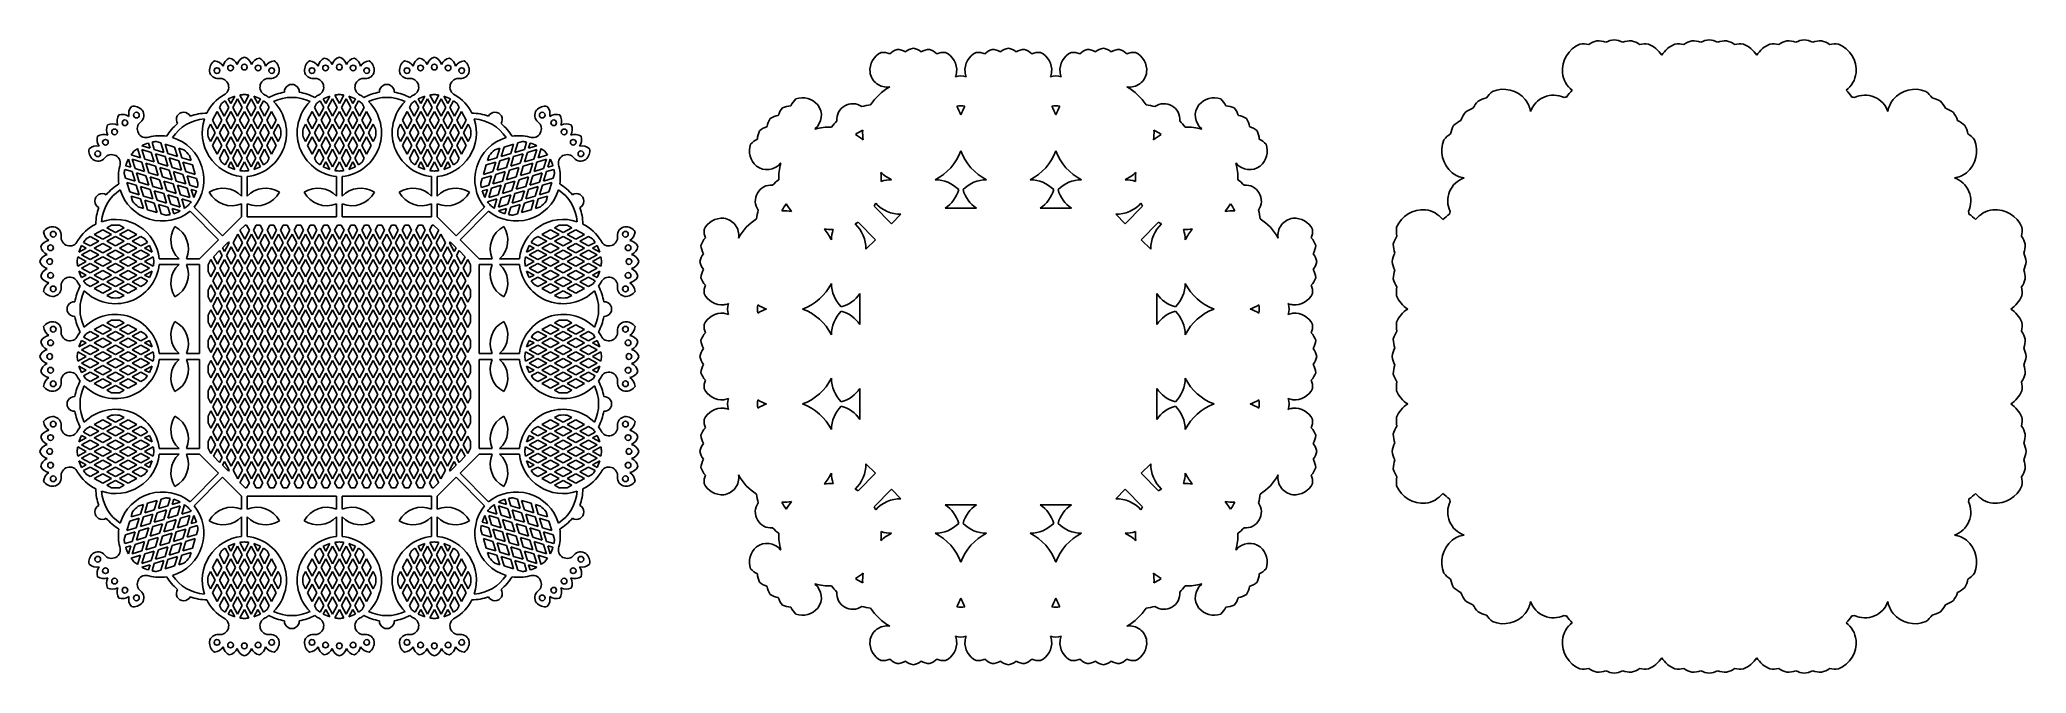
# Model space of a CAD drawing. Extents: x 130 to 830, y -237 to -14.
import ezdxf

# ---------------------------------------------------------------- set-up
doc = ezdxf.new("R2010")
doc.units = 0
doc.layers.get('0').update_dxf_attribs({"linetype": 'CONTINUOUS'})

msp = doc.modelspace()

# ---------------------------------------------------------------- linework, layer by layer
for p, q in [((196.27046, -34.433838), (197.164015, -36.10266)), ((198.568453, -33.479703), (197.164015, -36.10266)), ((199.546101, -34.407866), (197.901327, -37.47968)), ((199.546101, -34.407866), (201.190874, -37.47968)), ((200.301323, -33.064296), (201.928186, -36.10266)), ((203.555049, -33.064296), (201.928186, -36.10266)), ((204.310272, -34.407866), (202.665498, -37.47968)), ((204.310272, -34.407866), (205.955045, -37.47968)), ((205.28792, -33.479703), (206.692357, -36.10266)), ((207.585912, -34.433838), (206.692357, -36.10266)), ((229.73672, -34.433838), (230.630275, -36.10266)), ((232.034712, -33.479703), (230.630275, -36.10266)), ((233.01236, -34.407866), (231.367587, -37.47968)), ((233.01236, -34.407866), (234.657133, -37.47968)), ((233.767583, -33.064296), (235.394446, -36.10266)), ((237.021309, -33.064296), (235.394446, -36.10266)), ((237.776531, -34.407866), (236.131758, -37.47968)), ((237.776531, -34.407866), (239.421304, -37.47968)), ((238.754179, -33.479703), (240.158617, -36.10266)), ((241.052172, -34.433838), (240.158617, -36.10266)), ((263.202979, -34.433838), (264.096534, -36.10266)), ((265.500971, -33.479703), (264.096534, -36.10266)), ((266.47862, -34.407866), (264.833846, -37.47968)), ((266.47862, -34.407866), (268.123393, -37.47968)), ((267.233842, -33.064296), (268.860705, -36.10266)), ((270.487568, -33.064296), (268.860705, -36.10266)), ((271.242791, -34.407866), (269.598017, -37.47968)), ((271.242791, -34.407866), (272.887564, -37.47968)), ((272.220439, -33.479703), (273.624876, -36.10266)), ((274.518431, -34.433838), (273.624876, -36.10266)), ((192.399844, -38.8567), (190.755071, -41.928514)), ((190.755071, -41.928514), (192.399844, -45.000328)), ((192.399844, -38.8567), (194.044618, -41.928514)), ((194.044618, -41.928514), (192.399844, -45.000328)), ((193.927219, -36.004143), (193.137156, -37.47968)), ((193.137156, -37.47968), (194.78193, -40.551494)), ((196.426703, -37.47968), (194.78193, -40.551494)), ((195.150428, -35.096082), (196.426703, -37.47968)), ((197.164015, -38.8567), (195.519242, -41.928514)), ((195.519242, -41.928514), (197.164015, -45.000328)), ((197.164015, -38.8567), (198.808789, -41.928514)), ((198.808789, -41.928514), (197.164015, -45.000328)), ((197.901327, -37.47968), (199.546101, -40.551494)), ((201.190874, -37.47968), (199.546101, -40.551494)), ((201.928186, -38.8567), (200.283413, -41.928514)), ((200.283413, -41.928514), (201.928186, -45.000328)), ((201.928186, -38.8567), (203.572959, -41.928514)), ((203.572959, -41.928514), (201.928186, -45.000328)), ((202.665498, -37.47968), (204.310272, -40.551494)), ((205.955045, -37.47968), (204.310272, -40.551494)), ((206.692357, -38.8567), (205.047584, -41.928514)), ((205.047584, -41.928514), (206.692357, -45.000328)), ((206.692357, -38.8567), (208.33713, -41.928514)), ((208.33713, -41.928514), (206.692357, -45.000328)), ((208.705944, -35.096082), (207.429669, -37.47968)), ((207.429669, -37.47968), (209.074443, -40.551494)), ((210.719216, -37.47968), (209.074443, -40.551494)), ((211.456528, -38.8567), (209.811755, -41.928514)), ((209.811755, -41.928514), (211.456528, -45.000328)), ((209.929154, -36.004143), (210.719216, -37.47968)), ((211.456528, -38.8567), (213.101301, -41.928514)), ((213.101301, -41.928514), (211.456528, -45.000328)), ((225.866104, -38.8567), (224.22133, -41.928514)), ((224.22133, -41.928514), (225.866104, -45.000328)), ((225.866104, -38.8567), (227.510877, -41.928514)), ((227.510877, -41.928514), (225.866104, -45.000328)), ((227.393478, -36.004143), (226.603416, -37.47968)), ((226.603416, -37.47968), (228.248189, -40.551494)), ((229.892962, -37.47968), (228.248189, -40.551494)), ((228.616688, -35.096082), (229.892962, -37.47968)), ((230.630275, -38.8567), (228.985501, -41.928514)), ((228.985501, -41.928514), (230.630275, -45.000328)), ((230.630275, -38.8567), (232.275048, -41.928514)), ((232.275048, -41.928514), (230.630275, -45.000328)), ((231.367587, -37.47968), (233.01236, -40.551494)), ((234.657133, -37.47968), (233.01236, -40.551494)), ((235.394446, -38.8567), (233.749672, -41.928514)), ((233.749672, -41.928514), (235.394446, -45.000328)), ((235.394446, -38.8567), (237.039219, -41.928514)), ((237.039219, -41.928514), (235.394446, -45.000328)), ((236.131758, -37.47968), (237.776531, -40.551494)), ((239.421304, -37.47968), (237.776531, -40.551494)), ((240.158617, -38.8567), (238.513843, -41.928514)), ((238.513843, -41.928514), (240.158617, -45.000328)), ((240.158617, -38.8567), (241.80339, -41.928514)), ((241.80339, -41.928514), (240.158617, -45.000328)), ((242.172204, -35.096082), (240.895929, -37.47968)), ((240.895929, -37.47968), (242.540702, -40.551494)), ((244.185475, -37.47968), (242.540702, -40.551494)), ((244.922788, -38.8567), (243.278014, -41.928514)), ((243.278014, -41.928514), (244.922788, -45.000328)), ((243.395413, -36.004143), (244.185475, -37.47968)), ((244.922788, -38.8567), (246.567561, -41.928514)), ((246.567561, -41.928514), (244.922788, -45.000328)), ((259.332363, -38.8567), (257.68759, -41.928514)), ((257.68759, -41.928514), (259.332363, -45.000328)), ((259.332363, -38.8567), (260.977136, -41.928514)), ((260.977136, -41.928514), (259.332363, -45.000328)), ((260.859738, -36.004143), (260.069675, -37.47968)), ((260.069675, -37.47968), (261.714449, -40.551494)), ((263.359222, -37.47968), (261.714449, -40.551494)), ((262.082947, -35.096082), (263.359222, -37.47968)), ((264.096534, -38.8567), (262.451761, -41.928514)), ((262.451761, -41.928514), (264.096534, -45.000328)), ((264.096534, -38.8567), (265.741307, -41.928514)), ((265.741307, -41.928514), (264.096534, -45.000328)), ((264.833846, -37.47968), (266.47862, -40.551494)), ((268.123393, -37.47968), (266.47862, -40.551494)), ((268.860705, -38.8567), (267.215932, -41.928514)), ((267.215932, -41.928514), (268.860705, -45.000328)), ((268.860705, -38.8567), (270.505478, -41.928514)), ((270.505478, -41.928514), (268.860705, -45.000328)), ((269.598017, -37.47968), (271.242791, -40.551494)), ((272.887564, -37.47968), (271.242791, -40.551494)), ((273.624876, -38.8567), (271.980103, -41.928514)), ((271.980103, -41.928514), (273.624876, -45.000328)), ((273.624876, -38.8567), (275.269649, -41.928514)), ((275.269649, -41.928514), (273.624876, -45.000328)), ((275.638463, -35.096082), (274.362188, -37.47968)), ((274.362188, -37.47968), (276.006962, -40.551494)), ((277.651735, -37.47968), (276.006962, -40.551494)), ((278.389047, -38.8567), (276.744274, -41.928514)), ((276.744274, -41.928514), (278.389047, -45.000328)), ((276.861673, -36.004143), (277.651735, -37.47968)), ((278.389047, -38.8567), (280.03382, -41.928514)), ((280.03382, -41.928514), (278.389047, -45.000328)), ((190.017759, -43.305534), (189.148302, -44.92935)), ((189.148302, -47.825346), (190.017759, -49.449162)), ((190.017759, -43.305534), (191.662532, -46.377348)), ((191.662532, -46.377348), (190.017759, -49.449162)), ((192.399844, -47.754368), (190.755071, -50.826182)), ((192.399844, -47.754368), (194.044618, -50.826182)), ((194.78193, -43.305534), (193.137156, -46.377348)), ((193.137156, -46.377348), (194.78193, -49.449162)), ((194.78193, -43.305534), (196.426703, -46.377348)), ((196.426703, -46.377348), (194.78193, -49.449162)), ((197.164015, -47.754368), (195.519242, -50.826182)), ((197.164015, -47.754368), (198.808789, -50.826182)), ((199.546101, -43.305534), (197.901327, -46.377348)), ((197.901327, -46.377348), (199.546101, -49.449162)), ((199.546101, -43.305534), (201.190874, -46.377348)), ((201.190874, -46.377348), (199.546101, -49.449162)), ((201.928186, -47.754368), (200.283413, -50.826182)), ((201.928186, -47.754368), (203.572959, -50.826182)), ((204.310272, -43.305534), (202.665498, -46.377348)), ((202.665498, -46.377348), (204.310272, -49.449162)), ((204.310272, -43.305534), (205.955045, -46.377348)), ((205.955045, -46.377348), (204.310272, -49.449162)), ((206.692357, -47.754368), (205.047584, -50.826182)), ((206.692357, -47.754368), (208.33713, -50.826182)), ((209.074443, -43.305534), (207.429669, -46.377348)), ((207.429669, -46.377348), (209.074443, -49.449162)), ((209.074443, -43.305534), (210.719216, -46.377348)), ((210.719216, -46.377348), (209.074443, -49.449162)), ((211.456528, -47.754368), (209.811755, -50.826182)), ((211.456528, -47.754368), (213.101301, -50.826182)), ((213.838614, -43.305534), (212.19384, -46.377348)), ((212.19384, -46.377348), (213.838614, -49.449162)), ((213.838614, -43.305534), (214.70807, -44.92935)), ((214.70807, -47.825346), (213.838614, -49.449162)), ((223.484018, -43.305534), (222.614562, -44.92935)), ((222.614562, -47.825346), (223.484018, -49.449162)), ((223.484018, -43.305534), (225.128791, -46.377348)), ((225.128791, -46.377348), (223.484018, -49.449162)), ((225.866104, -47.754368), (224.22133, -50.826182)), ((225.866104, -47.754368), (227.510877, -50.826182)), ((228.248189, -43.305534), (226.603416, -46.377348)), ((226.603416, -46.377348), (228.248189, -49.449162)), ((228.248189, -43.305534), (229.892962, -46.377348)), ((229.892962, -46.377348), (228.248189, -49.449162)), ((230.630275, -47.754368), (228.985501, -50.826182)), ((230.630275, -47.754368), (232.275048, -50.826182)), ((233.01236, -43.305534), (231.367587, -46.377348)), ((231.367587, -46.377348), (233.01236, -49.449162)), ((233.01236, -43.305534), (234.657133, -46.377348)), ((234.657133, -46.377348), (233.01236, -49.449162)), ((235.394446, -47.754368), (233.749672, -50.826182)), ((235.394446, -47.754368), (237.039219, -50.826182)), ((237.776531, -43.305534), (236.131758, -46.377348)), ((236.131758, -46.377348), (237.776531, -49.449162)), ((237.776531, -43.305534), (239.421304, -46.377348)), ((239.421304, -46.377348), (237.776531, -49.449162)), ((240.158617, -47.754368), (238.513843, -50.826182)), ((240.158617, -47.754368), (241.80339, -50.826182)), ((242.540702, -43.305534), (240.895929, -46.377348)), ((240.895929, -46.377348), (242.540702, -49.449162)), ((242.540702, -43.305534), (244.185475, -46.377348)), ((244.185475, -46.377348), (242.540702, -49.449162)), ((244.922788, -47.754368), (243.278014, -50.826182)), ((244.922788, -47.754368), (246.567561, -50.826182)), ((247.304873, -43.305534), (245.6601, -46.377348)), ((245.6601, -46.377348), (247.304873, -49.449162)), ((247.304873, -43.305534), (248.17433, -44.92935)), ((248.17433, -47.825346), (247.304873, -49.449162)), ((256.950278, -43.305534), (256.080821, -44.92935)), ((256.080821, -47.825346), (256.950278, -49.449162)), ((256.950278, -43.305534), (258.595051, -46.377348)), ((258.595051, -46.377348), (256.950278, -49.449162)), ((259.332363, -47.754368), (257.68759, -50.826182)), ((259.332363, -47.754368), (260.977136, -50.826182)), ((261.714449, -43.305534), (260.069675, -46.377348)), ((260.069675, -46.377348), (261.714449, -49.449162)), ((261.714449, -43.305534), (263.359222, -46.377348)), ((263.359222, -46.377348), (261.714449, -49.449162)), ((264.096534, -47.754368), (262.451761, -50.826182)), ((264.096534, -47.754368), (265.741307, -50.826182)), ((266.47862, -43.305534), (264.833846, -46.377348)), ((264.833846, -46.377348), (266.47862, -49.449162)), ((266.47862, -43.305534), (268.123393, -46.377348)), ((268.123393, -46.377348), (266.47862, -49.449162)), ((268.860705, -47.754368), (267.215932, -50.826182)), ((268.860705, -47.754368), (270.505478, -50.826182)), ((271.242791, -43.305534), (269.598017, -46.377348)), ((269.598017, -46.377348), (271.242791, -49.449162)), ((271.242791, -43.305534), (272.887564, -46.377348)), ((272.887564, -46.377348), (271.242791, -49.449162)), ((273.624876, -47.754368), (271.980103, -50.826182)), ((273.624876, -47.754368), (275.269649, -50.826182)), ((276.006962, -43.305534), (274.362188, -46.377348)), ((274.362188, -46.377348), (276.006962, -49.449162)), ((276.006962, -43.305534), (277.651735, -46.377348)), ((277.651735, -46.377348), (276.006962, -49.449162)), ((278.389047, -47.754368), (276.744274, -50.826182)), ((278.389047, -47.754368), (280.03382, -50.826182)), ((280.771133, -43.305534), (279.126359, -46.377348)), ((279.126359, -46.377348), (280.771133, -49.449162)), ((280.771133, -43.305534), (281.640589, -44.92935)), ((281.640589, -47.825346), (280.771133, -49.449162)), ((402.920869, -44.950945), (402.967162, -45.04434)), ((539.212903, -44.950945), (539.16661, -45.04434)), ((161.103214, -55.701956), (161.964838, -58.549754)), ((162.034802, -54.182894), (165.333616, -55.180976)), ((162.450827, -55.666965), (165.785957, -56.676035)), ((162.450827, -55.666965), (163.459897, -59.002096)), ((164.335534, -51.882162), (165.333616, -55.180976)), ((165.819604, -52.298187), (169.154735, -53.307257)), ((165.819604, -52.298187), (166.828674, -55.633318)), ((165.854595, -50.950575), (168.702393, -51.812199)), ((166.828674, -55.633318), (170.163805, -56.642388)), ((168.154196, -50.000324), (168.702393, -51.812199)), ((169.154735, -53.307257), (170.163805, -56.642388)), ((169.414456, -49.676619), (170.197452, -52.26454)), ((170.197452, -52.26454), (173.532583, -53.27361)), ((170.649794, -53.759599), (171.658864, -57.09473)), ((170.649794, -53.759599), (173.984925, -54.768669)), ((170.921492, -49.453776), (172.523513, -49.93848)), ((172.523513, -49.93848), (173.532583, -53.27361)), ((173.984925, -54.768669), (174.993995, -58.1038)), ((174.018571, -50.390821), (177.353702, -51.399891)), ((174.018571, -50.390821), (175.027641, -53.725952)), ((175.027641, -53.725952), (178.362772, -54.735022)), ((175.479983, -55.221011), (176.489053, -58.556142)), ((175.479983, -55.221011), (178.815114, -56.230081)), ((177.353702, -51.399891), (178.362772, -54.735022)), ((178.848761, -51.852233), (180.611771, -52.385646)), ((178.848761, -51.852233), (179.857831, -55.187364)), ((179.857831, -55.187364), (183.192962, -56.196434)), ((182.659549, -54.433424), (183.192962, -56.196434)), ((190.755071, -50.826182), (192.399844, -53.897996)), ((194.044618, -50.826182), (192.399844, -53.897996)), ((194.78193, -52.203202), (193.137156, -55.275016)), ((193.137156, -55.275016), (193.927219, -56.750553)), ((194.78193, -52.203202), (196.426703, -55.275016)), ((196.426703, -55.275016), (195.150428, -57.658614)), ((195.519242, -50.826182), (197.164015, -53.897996)), ((198.808789, -50.826182), (197.164015, -53.897996)), ((199.546101, -52.203202), (197.901327, -55.275016)), ((197.901327, -55.275016), (199.546101, -58.34683)), ((199.546101, -52.203202), (201.190874, -55.275016)), ((201.190874, -55.275016), (199.546101, -58.34683)), ((200.283413, -50.826182), (201.928186, -53.897996)), ((203.572959, -50.826182), (201.928186, -53.897996)), ((204.310272, -52.203202), (202.665498, -55.275016)), ((202.665498, -55.275016), (204.310272, -58.34683)), ((204.310272, -52.203202), (205.955045, -55.275016)), ((205.955045, -55.275016), (204.310272, -58.34683)), ((205.047584, -50.826182), (206.692357, -53.897996)), ((208.33713, -50.826182), (206.692357, -53.897996)), ((209.074443, -52.203202), (207.429669, -55.275016)), ((207.429669, -55.275016), (208.705944, -57.658614)), ((209.074443, -52.203202), (210.719216, -55.275016)), ((209.811755, -50.826182), (211.456528, -53.897996)), ((210.719216, -55.275016), (209.929154, -56.750553)), ((213.101301, -50.826182), (211.456528, -53.897996)), ((224.22133, -50.826182), (225.866104, -53.897996)), ((227.510877, -50.826182), (225.866104, -53.897996)), ((228.248189, -52.203202), (226.603416, -55.275016)), ((226.603416, -55.275016), (227.393478, -56.750553)), ((228.248189, -52.203202), (229.892962, -55.275016)), ((229.892962, -55.275016), (228.616688, -57.658614)), ((228.985501, -50.826182), (230.630275, -53.897996)), ((232.275048, -50.826182), (230.630275, -53.897996)), ((233.01236, -52.203202), (231.367587, -55.275016)), ((231.367587, -55.275016), (233.01236, -58.34683)), ((233.01236, -52.203202), (234.657133, -55.275016)), ((234.657133, -55.275016), (233.01236, -58.34683)), ((233.749672, -50.826182), (235.394446, -53.897996)), ((237.039219, -50.826182), (235.394446, -53.897996)), ((237.776531, -52.203202), (236.131758, -55.275016)), ((236.131758, -55.275016), (237.776531, -58.34683)), ((237.776531, -52.203202), (239.421304, -55.275016)), ((239.421304, -55.275016), (237.776531, -58.34683)), ((238.513843, -50.826182), (240.158617, -53.897996)), ((241.80339, -50.826182), (240.158617, -53.897996)), ((242.540702, -52.203202), (240.895929, -55.275016)), ((240.895929, -55.275016), (242.172204, -57.658614)), ((242.540702, -52.203202), (244.185475, -55.275016)), ((243.278014, -50.826182), (244.922788, -53.897996)), ((244.185475, -55.275016), (243.395413, -56.750553)), ((246.567561, -50.826182), (244.922788, -53.897996)), ((257.68759, -50.826182), (259.332363, -53.897996)), ((260.977136, -50.826182), (259.332363, -53.897996)), ((261.714449, -52.203202), (260.069675, -55.275016)), ((260.069675, -55.275016), (260.859738, -56.750553)), ((261.714449, -52.203202), (263.359222, -55.275016)), ((263.359222, -55.275016), (262.082947, -57.658614)), ((262.451761, -50.826182), (264.096534, -53.897996)), ((265.741307, -50.826182), (264.096534, -53.897996)), ((266.47862, -52.203202), (264.833846, -55.275016)), ((264.833846, -55.275016), (266.47862, -58.34683)), ((266.47862, -52.203202), (268.123393, -55.275016)), ((268.123393, -55.275016), (266.47862, -58.34683)), ((267.215932, -50.826182), (268.860705, -53.897996)), ((270.505478, -50.826182), (268.860705, -53.897996)), ((271.242791, -52.203202), (269.598017, -55.275016)), ((269.598017, -55.275016), (271.242791, -58.34683)), ((271.242791, -52.203202), (272.887564, -55.275016)), ((272.887564, -55.275016), (271.242791, -58.34683)), ((271.980103, -50.826182), (273.624876, -53.897996)), ((275.269649, -50.826182), (273.624876, -53.897996)), ((276.006962, -52.203202), (274.362188, -55.275016)), ((274.362188, -55.275016), (275.638463, -57.658614)), ((276.006962, -52.203202), (277.651735, -55.275016)), ((276.744274, -50.826182), (278.389047, -53.897996)), ((277.651735, -55.275016), (276.861673, -56.750553)), ((280.03382, -50.826182), (278.389047, -53.897996)), ((288.129342, -54.433424), (287.59593, -56.196434)), ((290.93106, -55.187364), (287.59593, -56.196434)), ((291.940131, -51.852233), (290.177121, -52.385646)), ((291.940131, -51.852233), (290.93106, -55.187364)), ((295.308908, -55.221011), (291.973777, -56.230081)), ((293.435189, -51.399891), (292.426119, -54.735022)), ((295.76125, -53.725952), (292.426119, -54.735022)), ((296.77032, -50.390821), (293.435189, -51.399891)), ((295.308908, -55.221011), (294.299838, -58.556142)), ((296.77032, -50.390821), (295.76125, -53.725952)), ((296.803967, -54.768669), (295.794897, -58.1038)), ((300.139098, -53.759599), (296.803967, -54.768669)), ((298.265379, -49.93848), (297.256309, -53.27361)), ((300.591439, -52.26454), (297.256309, -53.27361)), ((299.867399, -49.453776), (298.265379, -49.93848)), ((300.139098, -53.759599), (299.130027, -57.09473)), ((301.374435, -49.676619), (300.591439, -52.26454)), ((301.634156, -53.307257), (300.625086, -56.642388)), ((303.960217, -55.633318), (300.625086, -56.642388)), ((304.969287, -52.298187), (301.634156, -53.307257)), ((302.634695, -50.000324), (302.086498, -51.812199)), ((304.934296, -50.950575), (302.086498, -51.812199)), ((304.969287, -52.298187), (303.960217, -55.633318)), ((308.338065, -55.666965), (305.002934, -56.676035)), ((306.453358, -51.882162), (305.455276, -55.180976)), ((308.75409, -54.182894), (305.455276, -55.180976)), ((308.338065, -55.666965), (307.328995, -59.002096)), ((309.685677, -55.701956), (308.824053, -58.549754)), ((159.606415, -60.768852), (160.091119, -62.370873)), ((159.829258, -59.261816), (162.41718, -60.044812)), ((160.091119, -62.370873), (163.42625, -63.379943)), ((160.152964, -58.001557), (161.964838, -58.549754)), ((162.41718, -60.044812), (163.42625, -63.379943)), ((163.459897, -59.002096), (166.795028, -60.011166)), ((163.912238, -60.497154), (164.921309, -63.832285)), ((163.912238, -60.497154), (167.247369, -61.506224)), ((165.785957, -56.676035), (166.795028, -60.011166)), ((167.247369, -61.506224), (168.256439, -64.841355)), ((167.281016, -57.128377), (168.290086, -60.463507)), ((167.281016, -57.128377), (170.616147, -58.137447)), ((168.290086, -60.463507), (171.625217, -61.472577)), ((168.742428, -61.958566), (172.077559, -62.967636)), ((168.742428, -61.958566), (169.751498, -65.293697)), ((170.616147, -58.137447), (171.625217, -61.472577)), ((171.658864, -57.09473), (174.993995, -58.1038)), ((172.077559, -62.967636), (173.086629, -66.302767)), ((172.111206, -58.589788), (175.446336, -59.598858)), ((172.111206, -58.589788), (173.120276, -61.924919)), ((173.120276, -61.924919), (176.455406, -62.933989)), ((175.446336, -59.598858), (176.455406, -62.933989)), ((176.489053, -58.556142), (179.824184, -59.565212)), ((176.941395, -60.0512), (177.950465, -63.386331)), ((176.941395, -60.0512), (180.276526, -61.06027)), ((178.815114, -56.230081), (179.824184, -59.565212)), ((180.276526, -61.06027), (181.285596, -64.395401)), ((180.310173, -56.682423), (181.319243, -60.017553)), ((180.310173, -56.682423), (183.645303, -57.691493)), ((181.319243, -60.017553), (184.654374, -61.026624)), ((181.771584, -61.512612), (185.106715, -62.521682)), ((181.771584, -61.512612), (182.780655, -64.847743)), ((183.645303, -57.691493), (184.654374, -61.026624)), ((185.106715, -62.521682), (185.591419, -64.123703)), ((197.164015, -56.652036), (196.27046, -58.320858)), ((197.164015, -56.652036), (198.568453, -59.274993)), ((201.928186, -56.652036), (200.301323, -59.6904)), ((200.928186, -61.795557), (200.928186, -68.769185)), ((201.928186, -56.652036), (203.555049, -59.6904)), ((202.928186, -61.795557), (202.928186, -68.769185)), ((206.692357, -56.652036), (205.28792, -59.274993)), ((206.692357, -56.652036), (207.585912, -58.320858)), ((230.630275, -56.652036), (229.73672, -58.320858)), ((230.630275, -56.652036), (232.034712, -59.274993)), ((235.394446, -56.652036), (233.767583, -59.6904)), ((234.394446, -61.795557), (234.394446, -68.769185)), ((235.394446, -56.652036), (237.021309, -59.6904)), ((236.394446, -61.795557), (236.394446, -68.769185)), ((240.158617, -56.652036), (238.754179, -59.274993)), ((240.158617, -56.652036), (241.052172, -58.320858)), ((264.096534, -56.652036), (263.202979, -58.320858)), ((264.096534, -56.652036), (265.500971, -59.274993)), ((268.860705, -56.652036), (267.233842, -59.6904)), ((267.860705, -61.795557), (267.860705, -68.769185)), ((268.860705, -56.652036), (270.487568, -59.6904)), ((269.860705, -61.795557), (269.860705, -68.769185)), ((273.624876, -56.652036), (272.220439, -59.274993)), ((273.624876, -56.652036), (274.518431, -58.320858)), ((285.682176, -62.521682), (285.197472, -64.123703)), ((289.017307, -61.512612), (285.682176, -62.521682)), ((287.143588, -57.691493), (286.134518, -61.026624)), ((289.469649, -60.017553), (286.134518, -61.026624)), ((290.478719, -56.682423), (287.143588, -57.691493)), ((289.017307, -61.512612), (288.008237, -64.847743)), ((290.478719, -56.682423), (289.469649, -60.017553)), ((290.512365, -61.06027), (289.503295, -64.395401)), ((293.847496, -60.0512), (290.512365, -61.06027)), ((291.973777, -56.230081), (290.964707, -59.565212)), ((294.299838, -58.556142), (290.964707, -59.565212)), ((293.847496, -60.0512), (292.838426, -63.386331)), ((295.342555, -59.598858), (294.333485, -62.933989)), ((297.668616, -61.924919), (294.333485, -62.933989)), ((298.677686, -58.589788), (295.342555, -59.598858)), ((299.130027, -57.09473), (295.794897, -58.1038)), ((298.677686, -58.589788), (297.668616, -61.924919)), ((298.711333, -62.967636), (297.702262, -66.302767)), ((302.046463, -61.958566), (298.711333, -62.967636)), ((300.172744, -58.137447), (299.163674, -61.472577)), ((302.498805, -60.463507), (299.163674, -61.472577)), ((303.507875, -57.128377), (300.172744, -58.137447)), ((302.046463, -61.958566), (301.037393, -65.293697)), ((303.507875, -57.128377), (302.498805, -60.463507)), ((303.541522, -61.506224), (302.532452, -64.841355)), ((306.876653, -60.497154), (303.541522, -61.506224)), ((305.002934, -56.676035), (303.993864, -60.011166)), ((307.328995, -59.002096), (303.993864, -60.011166)), ((306.876653, -60.497154), (305.867583, -63.832285)), ((308.371711, -60.044812), (307.362641, -63.379943)), ((310.697772, -62.370873), (307.362641, -63.379943)), ((310.959633, -59.261816), (308.371711, -60.044812)), ((310.635928, -58.001557), (308.824053, -58.549754)), ((311.182476, -60.768852), (310.697772, -62.370873)), ((390.776026, -57.095789), (390.86942, -57.142082)), ((551.357747, -57.095789), (551.264353, -57.142082)), ((160.543461, -63.865932), (163.878592, -64.875002)), ((160.543461, -63.865932), (161.552531, -67.201063)), ((161.552531, -67.201063), (164.887662, -68.210133)), ((162.004873, -68.696121), (162.538285, -70.459131)), ((162.004873, -68.696121), (165.340004, -69.705191)), ((163.878592, -64.875002), (164.887662, -68.210133)), ((164.921309, -63.832285), (168.256439, -64.841355)), ((165.340004, -69.705191), (166.349074, -73.040322)), ((165.37365, -65.327344), (166.38272, -68.662474)), ((165.37365, -65.327344), (168.708781, -66.336414)), ((166.38272, -68.662474), (169.717851, -69.671545)), ((168.708781, -66.336414), (169.717851, -69.671545)), ((169.751498, -65.293697), (173.086629, -66.302767)), ((170.20384, -66.788755), (171.21291, -70.123886)), ((170.20384, -66.788755), (173.538971, -67.797826)), ((173.538971, -67.797826), (174.548041, -71.132956)), ((173.572617, -63.419978), (174.581687, -66.755109)), ((173.572617, -63.419978), (176.907748, -64.429048)), ((174.581687, -66.755109), (177.916818, -67.764179)), ((175.034029, -68.250167), (178.36916, -69.259237)), ((175.034029, -68.250167), (176.043099, -71.585298)), ((176.907748, -64.429048), (177.916818, -67.764179)), ((177.950465, -63.386331), (181.285596, -64.395401)), ((178.36916, -69.259237), (179.37823, -72.594368)), ((178.402807, -64.88139), (179.411877, -68.216521)), ((178.402807, -64.88139), (181.737938, -65.89046)), ((179.411877, -68.216521), (182.747008, -69.225591)), ((179.864219, -69.711579), (180.862301, -73.010393)), ((179.864219, -69.711579), (183.163033, -70.709661)), ((181.737938, -65.89046), (182.747008, -69.225591)), ((182.780655, -64.847743), (185.368576, -65.630739)), ((183.232996, -66.342802), (184.09462, -69.1906)), ((183.232996, -66.342802), (185.044871, -66.890998)), ((288.008237, -64.847743), (285.420315, -65.630739)), ((287.555895, -66.342802), (285.744021, -66.890998)), ((287.555895, -66.342802), (286.694271, -69.1906)), ((290.924673, -69.711579), (287.625859, -70.709661)), ((289.050954, -65.89046), (288.041884, -69.225591)), ((291.377014, -68.216521), (288.041884, -69.225591)), ((292.386084, -64.88139), (289.050954, -65.89046)), ((292.838426, -63.386331), (289.503295, -64.395401)), ((290.924673, -69.711579), (289.92659, -73.010393)), ((292.386084, -64.88139), (291.377014, -68.216521)), ((292.419731, -69.259237), (291.410661, -72.594368)), ((295.754862, -68.250167), (292.419731, -69.259237)), ((293.881143, -64.429048), (292.872073, -67.764179)), ((296.207204, -66.755109), (292.872073, -67.764179)), ((297.216274, -63.419978), (293.881143, -64.429048)), ((295.754862, -68.250167), (294.745792, -71.585298)), ((297.216274, -63.419978), (296.207204, -66.755109)), ((297.249921, -67.797826), (296.240851, -71.132956)), ((300.585051, -66.788755), (297.249921, -67.797826)), ((301.037393, -65.293697), (297.702262, -66.302767)), ((300.585051, -66.788755), (299.575981, -70.123886)), ((302.08011, -66.336414), (301.07104, -69.671545)), ((304.406171, -68.662474), (301.07104, -69.671545)), ((305.415241, -65.327344), (302.08011, -66.336414)), ((305.867583, -63.832285), (302.532452, -64.841355)), ((305.415241, -65.327344), (304.406171, -68.662474)), ((305.448888, -69.705191), (304.439818, -73.040322)), ((308.784019, -68.696121), (305.448888, -69.705191)), ((306.9103, -64.875002), (305.90123, -68.210133)), ((309.23636, -67.201063), (305.90123, -68.210133)), ((310.24543, -63.865932), (306.9103, -64.875002)), ((308.784019, -68.696121), (308.250606, -70.459131)), ((310.24543, -63.865932), (309.23636, -67.201063)), ((164.586064, -72.50691), (166.349074, -73.040322)), ((166.835062, -70.157533), (170.170193, -71.166603)), ((166.835062, -70.157533), (167.844132, -73.492664)), ((167.844132, -73.492664), (171.179263, -74.501734)), ((170.170193, -71.166603), (171.179263, -74.501734)), ((171.21291, -70.123886), (174.548041, -71.132956)), ((171.665252, -71.618945), (175.000382, -72.628015)), ((171.665252, -71.618945), (172.674322, -74.954076)), ((172.674322, -74.954076), (174.276342, -75.43878)), ((175.000382, -72.628015), (175.783378, -75.215936)), ((176.043099, -71.585298), (179.37823, -72.594368)), ((176.495441, -73.080357), (177.043638, -74.892231)), ((176.495441, -73.080357), (179.343239, -73.941981)), ((182.79413, -74.055704), (192.823297, -84.084871)), ((184.208344, -72.641491), (194.23751, -82.670657)), ((200.928186, -75.979982), (194.23751, -82.670657)), ((200.928186, -71.373391), (200.928186, -75.979982)), ((202.928186, -71.373391), (202.928186, -75.97894)), ((202.928186, -75.97894), (234.394446, -75.97894)), ((234.394446, -71.373391), (234.394446, -75.97894)), ((236.394446, -71.373391), (236.394446, -75.97894)), ((236.394446, -75.97894), (267.860705, -75.97894)), ((267.860705, -71.373391), (267.860705, -75.97894)), ((269.860705, -71.373391), (269.860705, -75.979982)), ((269.860705, -75.979982), (276.551381, -82.670657)), ((286.580547, -72.641491), (276.551381, -82.670657)), ((287.994761, -74.055704), (277.965594, -84.084871)), ((294.745792, -71.585298), (291.410661, -72.594368)), ((294.29345, -73.080357), (291.445652, -73.941981)), ((294.29345, -73.080357), (293.745253, -74.892231)), ((295.788509, -72.628015), (295.005513, -75.215936)), ((299.12364, -71.618945), (295.788509, -72.628015)), ((299.575981, -70.123886), (296.240851, -71.132956)), ((298.11457, -74.954076), (296.512549, -75.43878)), ((299.12364, -71.618945), (298.11457, -74.954076)), ((300.618698, -71.166603), (299.609628, -74.501734)), ((302.944759, -73.492664), (299.609628, -74.501734)), ((303.953829, -70.157533), (300.618698, -71.166603)), ((303.953829, -70.157533), (302.944759, -73.492664)), ((306.202827, -72.50691), (304.439818, -73.040322)), ((423.76603, -72.284096), (429.909951, -78.428017)), ((433.252104, -75.085864), (429.909951, -78.428017)), ((448.862576, -72.97894), (459.804937, -72.97894)), ((493.271197, -72.97894), (482.328835, -72.97894)), ((508.881669, -75.085864), (512.223821, -78.428017)), ((518.367742, -72.284096), (512.223821, -78.428017)), ((146.156783, -83.774579), (147.63232, -82.984517)), ((147.63232, -82.984517), (150.704134, -84.62929)), ((149.00934, -82.247205), (152.081154, -80.602431)), ((149.00934, -82.247205), (152.081154, -83.891978)), ((152.081154, -80.602431), (155.152968, -82.247205)), ((152.081154, -83.891978), (155.152968, -82.247205)), ((153.458174, -79.865119), (155.081989, -78.995663)), ((153.458174, -79.865119), (156.529988, -81.509893)), ((153.458174, -84.62929), (156.529988, -82.984517)), ((156.529988, -81.509893), (159.601801, -79.865119)), ((156.529988, -82.984517), (159.601801, -84.62929)), ((157.907008, -82.247205), (160.978821, -80.602431)), ((157.907008, -82.247205), (160.978821, -83.891978)), ((157.977986, -78.995663), (159.601801, -79.865119)), ((160.978821, -80.602431), (164.050635, -82.247205)), ((160.978821, -83.891978), (164.050635, -82.247205)), ((162.355842, -84.62929), (165.427655, -82.984517)), ((165.427655, -82.984517), (166.903193, -83.774579)), ((199.663163, -82.130487), (198.01839, -85.202301)), ((199.663163, -82.130487), (201.307937, -85.202301)), ((200.399383, -80.751426), (202.171868, -78.97894)), ((200.399383, -80.751426), (202.045249, -83.825281)), ((203.690022, -80.753467), (202.045249, -83.825281)), ((202.171868, -78.97894), (202.739869, -78.97894)), ((202.739869, -78.97894), (203.690022, -80.753467)), ((204.427334, -82.130487), (202.782561, -85.202301)), ((204.427334, -82.130487), (206.072108, -85.202301)), ((206.1148, -78.97894), (205.164646, -80.753467)), ((205.164646, -80.753467), (206.80942, -83.825281)), ((206.1148, -78.97894), (207.50404, -78.97894)), ((208.454193, -80.753467), (206.80942, -83.825281)), ((207.50404, -78.97894), (208.454193, -80.753467)), ((209.191505, -82.130487), (207.546732, -85.202301)), ((209.191505, -82.130487), (210.836279, -85.202301)), ((210.878971, -78.97894), (209.928817, -80.753467)), ((209.928817, -80.753467), (211.573591, -83.825281)), ((210.878971, -78.97894), (212.268211, -78.97894)), ((213.218364, -80.753467), (211.573591, -83.825281)), ((212.268211, -78.97894), (213.218364, -80.753467)), ((213.955676, -82.130487), (212.310903, -85.202301)), ((213.955676, -82.130487), (215.60045, -85.202301)), ((215.643142, -78.97894), (214.692988, -80.753467)), ((214.692988, -80.753467), (216.337762, -83.825281)), ((215.643142, -78.97894), (217.032382, -78.97894)), ((217.982535, -80.753467), (216.337762, -83.825281)), ((217.032382, -78.97894), (217.982535, -80.753467)), ((218.719847, -82.130487), (217.075074, -85.202301)), ((218.719847, -82.130487), (220.364621, -85.202301)), ((220.407313, -78.97894), (219.457159, -80.753467)), ((219.457159, -80.753467), (221.101933, -83.825281)), ((220.407313, -78.97894), (221.796553, -78.97894)), ((222.746706, -80.753467), (221.101933, -83.825281)), ((221.796553, -78.97894), (222.746706, -80.753467)), ((223.484018, -82.130487), (221.839245, -85.202301)), ((223.484018, -82.130487), (225.128791, -85.202301)), ((225.171484, -78.97894), (224.22133, -80.753467)), ((224.22133, -80.753467), (225.866104, -83.825281)), ((225.171484, -78.97894), (226.560724, -78.97894)), ((227.510877, -80.753467), (225.866104, -83.825281)), ((226.560724, -78.97894), (227.510877, -80.753467)), ((228.248189, -82.130487), (226.603416, -85.202301)), ((228.248189, -82.130487), (229.892962, -85.202301)), ((229.935655, -78.97894), (228.985501, -80.753467)), ((228.985501, -80.753467), (230.630275, -83.825281)), ((229.935655, -78.97894), (231.324895, -78.97894)), ((232.275048, -80.753467), (230.630275, -83.825281)), ((231.324895, -78.97894), (232.275048, -80.753467)), ((233.01236, -82.130487), (231.367587, -85.202301)), ((233.01236, -82.130487), (234.657133, -85.202301)), ((234.699826, -78.97894), (233.749672, -80.753467)), ((233.749672, -80.753467), (235.394446, -83.825281)), ((234.699826, -78.97894), (236.089066, -78.97894)), ((237.039219, -80.753467), (235.394446, -83.825281)), ((236.089066, -78.97894), (237.039219, -80.753467)), ((237.776531, -82.130487), (236.131758, -85.202301)), ((237.776531, -82.130487), (239.421304, -85.202301)), ((239.463997, -78.97894), (238.513843, -80.753467)), ((238.513843, -80.753467), (240.158617, -83.825281)), ((239.463997, -78.97894), (240.853237, -78.97894)), ((241.80339, -80.753467), (240.158617, -83.825281)), ((240.853237, -78.97894), (241.80339, -80.753467)), ((242.540702, -82.130487), (240.895929, -85.202301)), ((242.540702, -82.130487), (244.185475, -85.202301)), ((244.228168, -78.97894), (243.278014, -80.753467)), ((243.278014, -80.753467), (244.922788, -83.825281)), ((244.228168, -78.97894), (245.617408, -78.97894)), ((246.567561, -80.753467), (244.922788, -83.825281)), ((245.617408, -78.97894), (246.567561, -80.753467)), ((247.304873, -82.130487), (245.6601, -85.202301)), ((247.304873, -82.130487), (248.949646, -85.202301)), ((248.992339, -78.97894), (248.042185, -80.753467)), ((248.042185, -80.753467), (249.686959, -83.825281)), ((248.992339, -78.97894), (250.381579, -78.97894)), ((251.331732, -80.753467), (249.686959, -83.825281)), ((250.381579, -78.97894), (251.331732, -80.753467)), ((252.069044, -82.130487), (250.424271, -85.202301)), ((252.069044, -82.130487), (253.713817, -85.202301)), ((253.75651, -78.97894), (252.806356, -80.753467)), ((252.806356, -80.753467), (254.45113, -83.825281)), ((253.75651, -78.97894), (255.14575, -78.97894)), ((256.095903, -80.753467), (254.45113, -83.825281)), ((255.14575, -78.97894), (256.095903, -80.753467)), ((256.833215, -82.130487), (255.188442, -85.202301)), ((256.833215, -82.130487), (258.477988, -85.202301)), ((258.520681, -78.97894), (257.570527, -80.753467)), ((257.570527, -80.753467), (259.215301, -83.825281)), ((258.520681, -78.97894), (259.909921, -78.97894)), ((260.860074, -80.753467), (259.215301, -83.825281)), ((259.909921, -78.97894), (260.860074, -80.753467)), ((261.597386, -82.130487), (259.952613, -85.202301)), ((261.597386, -82.130487), (263.242159, -85.202301)), ((263.284851, -78.97894), (262.334698, -80.753467)), ((262.334698, -80.753467), (263.979472, -83.825281)), ((263.284851, -78.97894), (264.674092, -78.97894)), ((265.624245, -80.753467), (263.979472, -83.825281)), ((264.674092, -78.97894), (265.624245, -80.753467)), ((266.361557, -82.130487), (264.716784, -85.202301)), ((266.361557, -82.130487), (268.00633, -85.202301)), ((268.049022, -78.97894), (267.098869, -80.753467)), ((267.098869, -80.753467), (268.743643, -83.825281)), ((268.049022, -78.97894), (268.617023, -78.97894)), ((268.617023, -78.97894), (270.389509, -80.751426)), ((270.389509, -80.751426), (268.743643, -83.825281)), ((271.125728, -82.130487), (269.480955, -85.202301)), ((271.125728, -82.130487), (272.770501, -85.202301)), ((305.361236, -82.984517), (303.885699, -83.774579)), ((308.43305, -84.62929), (305.361236, -82.984517)), ((309.81007, -80.602431), (306.738256, -82.247205)), ((309.81007, -83.891978), (306.738256, -82.247205)), ((312.881884, -82.247205), (309.81007, -80.602431)), ((312.881884, -82.247205), (309.81007, -83.891978)), ((312.810906, -78.995663), (311.18709, -79.865119)), ((314.258904, -81.509893), (311.18709, -79.865119)), ((314.258904, -82.984517), (311.18709, -84.62929)), ((317.330718, -79.865119), (314.258904, -81.509893)), ((317.330718, -84.62929), (314.258904, -82.984517)), ((318.707738, -80.602431), (315.635924, -82.247205)), ((318.707738, -83.891978), (315.635924, -82.247205)), ((317.330718, -79.865119), (315.706902, -78.995663)), ((321.779552, -82.247205), (318.707738, -80.602431)), ((321.779552, -82.247205), (318.707738, -83.891978)), ((323.156572, -82.984517), (320.084758, -84.62929)), ((324.632109, -83.774579), (323.156572, -82.984517)), ((418.109176, -77.94095), (424.253097, -84.084871)), ((524.024596, -77.94095), (517.880676, -84.084871)), ((143.216935, -90.148684), (146.2553, -91.775547)), ((143.632342, -88.415813), (146.2553, -87.011376)), ((144.560506, -89.393461), (147.63232, -87.748688)), ((144.560506, -89.393461), (147.63232, -91.038234)), ((144.586477, -86.117821), (146.2553, -87.011376)), ((145.248721, -84.997789), (147.63232, -86.274063)), ((147.63232, -86.274063), (150.704134, -84.62929)), ((147.63232, -87.748688), (150.704134, -89.393461)), ((147.63232, -91.038234), (150.704134, -89.393461)), ((149.00934, -87.011376), (152.081154, -85.366602)), ((149.00934, -87.011376), (152.081154, -88.656149)), ((149.00934, -91.775547), (152.081154, -90.130773)), ((152.081154, -85.366602), (155.152968, -87.011376)), ((152.081154, -88.656149), (155.152968, -87.011376)), ((152.081154, -90.130773), (155.152968, -91.775547)), ((153.458174, -84.62929), (156.529988, -86.274063)), ((153.458174, -89.393461), (156.529988, -87.748688)), ((153.458174, -89.393461), (156.529988, -91.038234)), ((156.529988, -86.274063), (159.601801, -84.62929)), ((156.529988, -87.748688), (159.601801, -89.393461)), ((156.529988, -91.038234), (159.601801, -89.393461)), ((157.907008, -87.011376), (160.978821, -85.366602)), ((157.907008, -87.011376), (160.978821, -88.656149)), ((157.907008, -91.775547), (160.978821, -90.130773)), ((160.978821, -85.366602), (164.050635, -87.011376)), ((160.978821, -88.656149), (164.050635, -87.011376)), ((160.978821, -90.130773), (164.050635, -91.775547)), ((162.355842, -84.62929), (165.427655, -86.274063)), ((162.355842, -89.393461), (165.427655, -87.748688)), ((162.355842, -89.393461), (165.427655, -91.038234)), ((165.427655, -86.274063), (167.811254, -84.997789)), ((165.427655, -87.748688), (168.499469, -89.393461)), ((165.427655, -91.038234), (168.499469, -89.393461)), ((166.804675, -87.011376), (168.473498, -86.117821)), ((166.804675, -87.011376), (169.427633, -88.415813)), ((166.804675, -91.775547), (169.84304, -90.148684)), ((171.948196, -90.775547), (178.921825, -90.775547)), ((181.52603, -90.775547), (186.132621, -90.775547)), ((186.132621, -90.775547), (192.823297, -84.084871)), ((191.09097, -90.059838), (193.233382, -87.917426)), ((191.09097, -90.059838), (192.516907, -92.722948)), ((194.16168, -89.651135), (192.516907, -92.722948)), ((193.233382, -87.917426), (194.16168, -89.651135)), ((194.193774, -86.957034), (196.336187, -84.814622)), ((194.193774, -86.957034), (194.898992, -88.274115)), ((196.543766, -85.202301), (194.898992, -88.274115)), ((197.281078, -86.579321), (195.636304, -89.651135)), ((195.636304, -89.651135), (197.281078, -92.722948)), ((196.336187, -84.814622), (196.543766, -85.202301)), ((197.281078, -86.579321), (198.925851, -89.651135)), ((198.925851, -89.651135), (197.281078, -92.722948)), ((198.01839, -85.202301), (199.663163, -88.274115)), ((201.307937, -85.202301), (199.663163, -88.274115)), ((202.045249, -86.579321), (200.400475, -89.651135)), ((200.400475, -89.651135), (202.045249, -92.722948)), ((202.045249, -86.579321), (203.690022, -89.651135)), ((203.690022, -89.651135), (202.045249, -92.722948)), ((202.782561, -85.202301), (204.427334, -88.274115)), ((206.072108, -85.202301), (204.427334, -88.274115)), ((206.80942, -86.579321), (205.164646, -89.651135)), ((205.164646, -89.651135), (206.80942, -92.722948)), ((206.80942, -86.579321), (208.454193, -89.651135)), ((208.454193, -89.651135), (206.80942, -92.722948)), ((207.546732, -85.202301), (209.191505, -88.274115)), ((210.836279, -85.202301), (209.191505, -88.274115)), ((211.573591, -86.579321), (209.928817, -89.651135)), ((209.928817, -89.651135), (211.573591, -92.722948)), ((211.573591, -86.579321), (213.218364, -89.651135)), ((213.218364, -89.651135), (211.573591, -92.722948)), ((212.310903, -85.202301), (213.955676, -88.274115)), ((215.60045, -85.202301), (213.955676, -88.274115)), ((216.337762, -86.579321), (214.692988, -89.651135)), ((214.692988, -89.651135), (216.337762, -92.722948)), ((216.337762, -86.579321), (217.982535, -89.651135)), ((217.982535, -89.651135), (216.337762, -92.722948)), ((217.075074, -85.202301), (218.719847, -88.274115)), ((220.364621, -85.202301), (218.719847, -88.274115)), ((221.101933, -86.579321), (219.457159, -89.651135)), ((219.457159, -89.651135), (221.101933, -92.722948)), ((221.101933, -86.579321), (222.746706, -89.651135)), ((222.746706, -89.651135), (221.101933, -92.722948)), ((221.839245, -85.202301), (223.484018, -88.274115)), ((225.128791, -85.202301), (223.484018, -88.274115)), ((225.866104, -86.579321), (224.22133, -89.651135)), ((224.22133, -89.651135), (225.866104, -92.722948)), ((225.866104, -86.579321), (227.510877, -89.651135)), ((227.510877, -89.651135), (225.866104, -92.722948)), ((226.603416, -85.202301), (228.248189, -88.274115)), ((229.892962, -85.202301), (228.248189, -88.274115)), ((230.630275, -86.579321), (228.985501, -89.651135)), ((228.985501, -89.651135), (230.630275, -92.722948)), ((230.630275, -86.579321), (232.275048, -89.651135)), ((232.275048, -89.651135), (230.630275, -92.722948)), ((231.367587, -85.202301), (233.01236, -88.274115)), ((234.657133, -85.202301), (233.01236, -88.274115)), ((235.394446, -86.579321), (233.749672, -89.651135)), ((233.749672, -89.651135), (235.394446, -92.722948)), ((235.394446, -86.579321), (237.039219, -89.651135)), ((237.039219, -89.651135), (235.394446, -92.722948)), ((236.131758, -85.202301), (237.776531, -88.274115)), ((239.421304, -85.202301), (237.776531, -88.274115)), ((240.158617, -86.579321), (238.513843, -89.651135)), ((238.513843, -89.651135), (240.158617, -92.722948)), ((240.158617, -86.579321), (241.80339, -89.651135)), ((241.80339, -89.651135), (240.158617, -92.722948)), ((240.895929, -85.202301), (242.540702, -88.274115)), ((244.185475, -85.202301), (242.540702, -88.274115)), ((244.922788, -86.579321), (243.278014, -89.651135)), ((243.278014, -89.651135), (244.922788, -92.722948)), ((244.922788, -86.579321), (246.567561, -89.651135)), ((246.567561, -89.651135), (244.922788, -92.722948)), ((245.6601, -85.202301), (247.304873, -88.274115)), ((248.949646, -85.202301), (247.304873, -88.274115)), ((249.686959, -86.579321), (248.042185, -89.651135)), ((248.042185, -89.651135), (249.686959, -92.722948)), ((249.686959, -86.579321), (251.331732, -89.651135)), ((251.331732, -89.651135), (249.686959, -92.722948)), ((250.424271, -85.202301), (252.069044, -88.274115)), ((253.713817, -85.202301), (252.069044, -88.274115)), ((254.45113, -86.579321), (252.806356, -89.651135)), ((252.806356, -89.651135), (254.45113, -92.722948)), ((254.45113, -86.579321), (256.095903, -89.651135)), ((256.095903, -89.651135), (254.45113, -92.722948)), ((255.188442, -85.202301), (256.833215, -88.274115)), ((258.477988, -85.202301), (256.833215, -88.274115)), ((259.215301, -86.579321), (257.570527, -89.651135)), ((257.570527, -89.651135), (259.215301, -92.722948)), ((259.215301, -86.579321), (260.860074, -89.651135)), ((260.860074, -89.651135), (259.215301, -92.722948)), ((259.952613, -85.202301), (261.597386, -88.274115)), ((263.242159, -85.202301), (261.597386, -88.274115)), ((263.979472, -86.579321), (262.334698, -89.651135)), ((262.334698, -89.651135), (263.979472, -92.722948)), ((263.979472, -86.579321), (265.624245, -89.651135)), ((265.624245, -89.651135), (263.979472, -92.722948)), ((264.716784, -85.202301), (266.361557, -88.274115)), ((268.00633, -85.202301), (266.361557, -88.274115)), ((268.743643, -86.579321), (267.098869, -89.651135)), ((267.098869, -89.651135), (268.743643, -92.722948)), ((268.743643, -86.579321), (270.388416, -89.651135)), ((270.388416, -89.651135), (268.743643, -92.722948)), ((269.480955, -85.202301), (271.125728, -88.274115)), ((272.770501, -85.202301), (271.125728, -88.274115)), ((273.507814, -86.579321), (271.86304, -89.651135)), ((271.86304, -89.651135), (273.507814, -92.722948)), ((273.507814, -86.579321), (275.152587, -89.651135)), ((275.152587, -89.651135), (273.507814, -92.722948)), ((274.452705, -84.814622), (274.245126, -85.202301)), ((274.245126, -85.202301), (275.889899, -88.274115)), ((274.452705, -84.814622), (276.595117, -86.957034)), ((276.595117, -86.957034), (275.889899, -88.274115)), ((277.555509, -87.917426), (276.627211, -89.651135)), ((276.627211, -89.651135), (278.271984, -92.722948)), ((277.555509, -87.917426), (279.697921, -90.059838)), ((284.65627, -90.775547), (277.965594, -84.084871)), ((279.697921, -90.059838), (278.271984, -92.722948)), ((289.262861, -90.775547), (284.65627, -90.775547)), ((298.840695, -90.775547), (291.867067, -90.775547)), ((303.984216, -91.775547), (300.945851, -90.148684)), ((303.984216, -87.011376), (301.361258, -88.415813)), ((305.361236, -87.748688), (302.289422, -89.393461)), ((305.361236, -91.038234), (302.289422, -89.393461)), ((303.984216, -87.011376), (302.315393, -86.117821)), ((305.361236, -86.274063), (302.977637, -84.997789)), ((308.43305, -84.62929), (305.361236, -86.274063)), ((308.43305, -89.393461), (305.361236, -87.748688)), ((308.43305, -89.393461), (305.361236, -91.038234)), ((309.81007, -85.366602), (306.738256, -87.011376)), ((309.81007, -88.656149), (306.738256, -87.011376)), ((309.81007, -90.130773), (306.738256, -91.775547)), ((312.881884, -87.011376), (309.81007, -85.366602)), ((312.881884, -87.011376), (309.81007, -88.656149)), ((312.881884, -91.775547), (309.81007, -90.130773)), ((314.258904, -86.274063), (311.18709, -84.62929)), ((314.258904, -87.748688), (311.18709, -89.393461)), ((314.258904, -91.038234), (311.18709, -89.393461)), ((317.330718, -84.62929), (314.258904, -86.274063)), ((317.330718, -89.393461), (314.258904, -87.748688)), ((317.330718, -89.393461), (314.258904, -91.038234)), ((318.707738, -85.366602), (315.635924, -87.011376)), ((318.707738, -88.656149), (315.635924, -87.011376)), ((318.707738, -90.130773), (315.635924, -91.775547)), ((321.779552, -87.011376), (318.707738, -85.366602)), ((321.779552, -87.011376), (318.707738, -88.656149)), ((321.779552, -91.775547), (318.707738, -90.130773)), ((323.156572, -86.274063), (320.084758, -84.62929)), ((323.156572, -87.748688), (320.084758, -89.393461)), ((323.156572, -91.038234), (320.084758, -89.393461)), ((325.54017, -84.997789), (323.156572, -86.274063)), ((326.228386, -89.393461), (323.156572, -87.748688)), ((326.228386, -89.393461), (323.156572, -91.038234)), ((326.202414, -86.117821), (324.533592, -87.011376)), ((327.156549, -88.415813), (324.533592, -87.011376)), ((327.571956, -90.148684), (324.533592, -91.775547)), ((420.910944, -87.427024), (424.253097, -84.084871)), ((521.222828, -87.427024), (517.880676, -84.084871)), ((143.216935, -93.40241), (146.2553, -91.775547)), ((143.632342, -95.13528), (146.2553, -96.539718)), ((144.560506, -94.157632), (147.63232, -92.512859)), ((144.560506, -94.157632), (147.63232, -95.802405)), ((144.586477, -97.433273), (146.2553, -96.539718)), ((145.248721, -98.553305), (147.63232, -97.27703)), ((147.63232, -92.512859), (150.704134, -94.157632)), ((147.63232, -95.802405), (150.704134, -94.157632)), ((147.63232, -97.27703), (150.704134, -98.921803)), ((149.00934, -91.775547), (152.081154, -93.42032)), ((149.00934, -96.539718), (152.081154, -94.894944)), ((149.00934, -96.539718), (152.081154, -98.184491)), ((152.081154, -93.42032), (155.152968, -91.775547)), ((152.081154, -94.894944), (155.152968, -96.539718)), ((152.081154, -98.184491), (155.152968, -96.539718)), ((153.458174, -94.157632), (156.529988, -92.512859)), ((153.458174, -94.157632), (156.529988, -95.802405)), ((153.458174, -98.921803), (156.529988, -97.27703)), ((156.529988, -92.512859), (159.601801, -94.157632)), ((156.529988, -95.802405), (159.601801, -94.157632)), ((156.529988, -97.27703), (159.601801, -98.921803)), ((157.907008, -91.775547), (160.978821, -93.42032)), ((157.907008, -96.539718), (160.978821, -94.894944)), ((157.907008, -96.539718), (160.978821, -98.184491)), ((160.978821, -93.42032), (164.050635, -91.775547)), ((160.978821, -94.894944), (164.050635, -96.539718)), ((160.978821, -98.184491), (164.050635, -96.539718)), ((162.355842, -94.157632), (165.427655, -92.512859)), ((162.355842, -94.157632), (165.427655, -95.802405)), ((162.355842, -98.921803), (165.427655, -97.27703)), ((165.427655, -92.512859), (168.499469, -94.157632)), ((165.427655, -95.802405), (168.499469, -94.157632)), ((165.427655, -97.27703), (167.811254, -98.553305)), ((166.804675, -91.775547), (169.84304, -93.40241)), ((166.804675, -96.539718), (169.427633, -95.13528)), ((166.804675, -96.539718), (168.473498, -97.433273)), ((171.948196, -92.775547), (178.921825, -92.775547)), ((181.52603, -92.775547), (186.13158, -92.775547)), ((186.13158, -92.775547), (186.13158, -124.241806)), ((190.134821, -91.028155), (189.13158, -92.90183)), ((189.13158, -92.90183), (189.13158, -95.298107)), ((189.13158, -95.298107), (190.134821, -97.171782)), ((190.134821, -91.028155), (191.779595, -94.099969)), ((191.779595, -94.099969), (190.134821, -97.171782)), ((192.516907, -95.476989), (190.872133, -98.548802)), ((192.516907, -95.476989), (194.16168, -98.548802)), ((194.898992, -91.028155), (193.254219, -94.099969)), ((193.254219, -94.099969), (194.898992, -97.171782)), ((194.898992, -91.028155), (196.543766, -94.099969)), ((196.543766, -94.099969), (194.898992, -97.171782)), ((197.281078, -95.476989), (195.636304, -98.548802)), ((197.281078, -95.476989), (198.925851, -98.548802)), ((199.663163, -91.028155), (198.01839, -94.099969)), ((198.01839, -94.099969), (199.663163, -97.171782)), ((199.663163, -91.028155), (201.307937, -94.099969)), ((201.307937, -94.099969), (199.663163, -97.171782)), ((202.045249, -95.476989), (200.400475, -98.548802)), ((202.045249, -95.476989), (203.690022, -98.548802)), ((204.427334, -91.028155), (202.782561, -94.099969)), ((202.782561, -94.099969), (204.427334, -97.171782)), ((204.427334, -91.028155), (206.072108, -94.099969)), ((206.072108, -94.099969), (204.427334, -97.171782)), ((206.80942, -95.476989), (205.164646, -98.548802)), ((206.80942, -95.476989), (208.454193, -98.548802)), ((209.191505, -91.028155), (207.546732, -94.099969)), ((207.546732, -94.099969), (209.191505, -97.171782)), ((209.191505, -91.028155), (210.836279, -94.099969)), ((210.836279, -94.099969), (209.191505, -97.171782)), ((211.573591, -95.476989), (209.928817, -98.548802)), ((211.573591, -95.476989), (213.218364, -98.548802)), ((213.955676, -91.028155), (212.310903, -94.099969)), ((212.310903, -94.099969), (213.955676, -97.171782)), ((213.955676, -91.028155), (215.60045, -94.099969)), ((215.60045, -94.099969), (213.955676, -97.171782)), ((216.337762, -95.476989), (214.692988, -98.548802)), ((216.337762, -95.476989), (217.982535, -98.548802)), ((218.719847, -91.028155), (217.075074, -94.099969)), ((217.075074, -94.099969), (218.719847, -97.171782)), ((218.719847, -91.028155), (220.364621, -94.099969)), ((220.364621, -94.099969), (218.719847, -97.171782)), ((221.101933, -95.476989), (219.457159, -98.548802)), ((221.101933, -95.476989), (222.746706, -98.548802)), ((223.484018, -91.028155), (221.839245, -94.099969)), ((221.839245, -94.099969), (223.484018, -97.171782)), ((223.484018, -91.028155), (225.128791, -94.099969)), ((225.128791, -94.099969), (223.484018, -97.171782)), ((225.866104, -95.476989), (224.22133, -98.548802)), ((225.866104, -95.476989), (227.510877, -98.548802)), ((228.248189, -91.028155), (226.603416, -94.099969)), ((226.603416, -94.099969), (228.248189, -97.171782)), ((228.248189, -91.028155), (229.892962, -94.099969)), ((229.892962, -94.099969), (228.248189, -97.171782)), ((230.630275, -95.476989), (228.985501, -98.548802)), ((230.630275, -95.476989), (232.275048, -98.548802)), ((233.01236, -91.028155), (231.367587, -94.099969)), ((231.367587, -94.099969), (233.01236, -97.171782)), ((233.01236, -91.028155), (234.657133, -94.099969)), ((234.657133, -94.099969), (233.01236, -97.171782)), ((235.394446, -95.476989), (233.749672, -98.548802)), ((235.394446, -95.476989), (237.039219, -98.548802)), ((237.776531, -91.028155), (236.131758, -94.099969)), ((236.131758, -94.099969), (237.776531, -97.171782)), ((237.776531, -91.028155), (239.421304, -94.099969)), ((239.421304, -94.099969), (237.776531, -97.171782)), ((240.158617, -95.476989), (238.513843, -98.548802)), ((240.158617, -95.476989), (241.80339, -98.548802)), ((242.540702, -91.028155), (240.895929, -94.099969)), ((240.895929, -94.099969), (242.540702, -97.171782)), ((242.540702, -91.028155), (244.185475, -94.099969)), ((244.185475, -94.099969), (242.540702, -97.171782)), ((244.922788, -95.476989), (243.278014, -98.548802)), ((244.922788, -95.476989), (246.567561, -98.548802)), ((247.304873, -91.028155), (245.6601, -94.099969)), ((245.6601, -94.099969), (247.304873, -97.171782)), ((247.304873, -91.028155), (248.949646, -94.099969)), ((248.949646, -94.099969), (247.304873, -97.171782)), ((249.686959, -95.476989), (248.042185, -98.548802)), ((249.686959, -95.476989), (251.331732, -98.548802)), ((252.069044, -91.028155), (250.424271, -94.099969)), ((250.424271, -94.099969), (252.069044, -97.171782)), ((252.069044, -91.028155), (253.713817, -94.099969)), ((253.713817, -94.099969), (252.069044, -97.171782)), ((254.45113, -95.476989), (252.806356, -98.548802)), ((254.45113, -95.476989), (256.095903, -98.548802)), ((256.833215, -91.028155), (255.188442, -94.099969)), ((255.188442, -94.099969), (256.833215, -97.171782)), ((256.833215, -91.028155), (258.477988, -94.099969)), ((258.477988, -94.099969), (256.833215, -97.171782)), ((259.215301, -95.476989), (257.570527, -98.548802)), ((259.215301, -95.476989), (260.860074, -98.548802)), ((261.597386, -91.028155), (259.952613, -94.099969)), ((259.952613, -94.099969), (261.597386, -97.171782)), ((261.597386, -91.028155), (263.242159, -94.099969)), ((263.242159, -94.099969), (261.597386, -97.171782)), ((263.979472, -95.476989), (262.334698, -98.548802)), ((263.979472, -95.476989), (265.624245, -98.548802)), ((266.361557, -91.028155), (264.716784, -94.099969)), ((264.716784, -94.099969), (266.361557, -97.171782)), ((266.361557, -91.028155), (268.00633, -94.099969)), ((268.00633, -94.099969), (266.361557, -97.171782)), ((268.743643, -95.476989), (267.098869, -98.548802)), ((268.743643, -95.476989), (270.388416, -98.548802)), ((271.125728, -91.028155), (269.480955, -94.099969)), ((269.480955, -94.099969), (271.125728, -97.171782)), ((271.125728, -91.028155), (272.770501, -94.099969)), ((272.770501, -94.099969), (271.125728, -97.171782)), ((273.507814, -95.476989), (271.86304, -98.548802)), ((273.507814, -95.476989), (275.152587, -98.548802)), ((275.889899, -91.028155), (274.245126, -94.099969)), ((274.245126, -94.099969), (275.889899, -97.171782)), ((275.889899, -91.028155), (277.534672, -94.099969)), ((277.534672, -94.099969), (275.889899, -97.171782)), ((278.271984, -95.476989), (276.627211, -98.548802)), ((278.271984, -95.476989), (279.916758, -98.548802)), ((280.65407, -91.028155), (279.009297, -94.099969)), ((279.009297, -94.099969), (280.65407, -97.171782)), ((280.65407, -91.028155), (281.657312, -92.90183)), ((281.657312, -95.298107), (280.65407, -97.171782)), ((281.657312, -95.298107), (281.657312, -92.90183)), ((284.657312, -124.241806), (284.657312, -92.775547)), ((289.262861, -92.775547), (284.657312, -92.775547)), ((298.840695, -92.775547), (291.867067, -92.775547)), ((303.984216, -91.775547), (300.945851, -93.40241)), ((303.984216, -96.539718), (301.361258, -95.13528)), ((305.361236, -92.512859), (302.289422, -94.157632)), ((305.361236, -95.802405), (302.289422, -94.157632)), ((303.984216, -96.539718), (302.315393, -97.433273)), ((305.361236, -97.27703), (302.977637, -98.553305)), ((308.43305, -94.157632), (305.361236, -92.512859)), ((308.43305, -94.157632), (305.361236, -95.802405)), ((308.43305, -98.921803), (305.361236, -97.27703)), ((309.81007, -93.42032), (306.738256, -91.775547)), ((309.81007, -94.894944), (306.738256, -96.539718)), ((309.81007, -98.184491), (306.738256, -96.539718)), ((312.881884, -91.775547), (309.81007, -93.42032)), ((312.881884, -96.539718), (309.81007, -94.894944)), ((312.881884, -96.539718), (309.81007, -98.184491)), ((314.258904, -92.512859), (311.18709, -94.157632)), ((314.258904, -95.802405), (311.18709, -94.157632)), ((314.258904, -97.27703), (311.18709, -98.921803)), ((317.330718, -94.157632), (314.258904, -92.512859)), ((317.330718, -94.157632), (314.258904, -95.802405)), ((317.330718, -98.921803), (314.258904, -97.27703)), ((318.707738, -93.42032), (315.635924, -91.775547)), ((318.707738, -94.894944), (315.635924, -96.539718)), ((318.707738, -98.184491), (315.635924, -96.539718)), ((321.779552, -91.775547), (318.707738, -93.42032)), ((321.779552, -96.539718), (318.707738, -94.894944)), ((321.779552, -96.539718), (318.707738, -98.184491)), ((323.156572, -92.512859), (320.084758, -94.157632)), ((323.156572, -95.802405), (320.084758, -94.157632)), ((323.156572, -97.27703), (320.084758, -98.921803)), ((326.228386, -94.157632), (323.156572, -92.512859)), ((326.228386, -94.157632), (323.156572, -95.802405)), ((325.54017, -98.553305), (323.156572, -97.27703)), ((327.571956, -93.40241), (324.533592, -91.775547)), ((327.156549, -95.13528), (324.533592, -96.539718)), ((326.202414, -97.433273), (324.533592, -96.539718)), ((146.156783, -99.776514), (147.63232, -100.566576)), ((147.63232, -100.566576), (150.704134, -98.921803)), ((149.00934, -101.303889), (152.081154, -99.659115)), ((149.00934, -101.303889), (152.081154, -102.948662)), ((152.081154, -99.659115), (155.152968, -101.303889)), ((152.081154, -102.948662), (155.152968, -101.303889)), ((153.458174, -98.921803), (156.529988, -100.566576)), ((153.458174, -103.685974), (156.529988, -102.041201)), ((153.458174, -103.685974), (155.081989, -104.555431)), ((156.529988, -100.566576), (159.601801, -98.921803)), ((156.529988, -102.041201), (159.601801, -103.685974)), ((157.907008, -101.303889), (160.978821, -99.659115)), ((157.907008, -101.303889), (160.978821, -102.948662)), ((157.977986, -104.555431), (159.601801, -103.685974)), ((160.978821, -99.659115), (164.050635, -101.303889)), ((160.978821, -102.948662), (164.050635, -101.303889)), ((162.355842, -98.921803), (165.427655, -100.566576)), ((165.427655, -100.566576), (166.903193, -99.776514)), ((190.134821, -99.925822), (189.13158, -101.799498)), ((189.13158, -101.799498), (189.13158, -104.195775)), ((189.13158, -104.195775), (190.134821, -106.06945)), ((190.134821, -99.925822), (191.779595, -102.997636)), ((191.779595, -102.997636), (190.134821, -106.06945)), ((190.872133, -98.548802), (192.516907, -101.620616)), ((192.516907, -104.374656), (190.872133, -107.44647)), ((194.16168, -98.548802), (192.516907, -101.620616)), ((192.516907, -104.374656), (194.16168, -107.44647)), ((194.898992, -99.925822), (193.254219, -102.997636)), ((193.254219, -102.997636), (194.898992, -106.06945)), ((194.898992, -99.925822), (196.543766, -102.997636)), ((196.543766, -102.997636), (194.898992, -106.06945)), ((195.636304, -98.548802), (197.281078, -101.620616)), ((197.281078, -104.374656), (195.636304, -107.44647)), ((198.925851, -98.548802), (197.281078, -101.620616)), ((197.281078, -104.374656), (198.925851, -107.44647)), ((199.663163, -99.925822), (198.01839, -102.997636)), ((198.01839, -102.997636), (199.663163, -106.06945)), ((199.663163, -99.925822), (201.307937, -102.997636)), ((201.307937, -102.997636), (199.663163, -106.06945)), ((200.400475, -98.548802), (202.045249, -101.620616)), ((202.045249, -104.374656), (200.400475, -107.44647)), ((203.690022, -98.548802), (202.045249, -101.620616)), ((202.045249, -104.374656), (203.690022, -107.44647)), ((204.427334, -99.925822), (202.782561, -102.997636)), ((202.782561, -102.997636), (204.427334, -106.06945)), ((204.427334, -99.925822), (206.072108, -102.997636)), ((206.072108, -102.997636), (204.427334, -106.06945)), ((205.164646, -98.548802), (206.80942, -101.620616)), ((206.80942, -104.374656), (205.164646, -107.44647)), ((208.454193, -98.548802), (206.80942, -101.620616)), ((206.80942, -104.374656), (208.454193, -107.44647)), ((209.191505, -99.925822), (207.546732, -102.997636)), ((207.546732, -102.997636), (209.191505, -106.06945)), ((209.191505, -99.925822), (210.836279, -102.997636)), ((210.836279, -102.997636), (209.191505, -106.06945)), ((209.928817, -98.548802), (211.573591, -101.620616)), ((211.573591, -104.374656), (209.928817, -107.44647)), ((213.218364, -98.548802), (211.573591, -101.620616)), ((211.573591, -104.374656), (213.218364, -107.44647)), ((213.955676, -99.925822), (212.310903, -102.997636)), ((212.310903, -102.997636), (213.955676, -106.06945)), ((213.955676, -99.925822), (215.60045, -102.997636)), ((215.60045, -102.997636), (213.955676, -106.06945)), ((214.692988, -98.548802), (216.337762, -101.620616)), ((216.337762, -104.374656), (214.692988, -107.44647)), ((217.982535, -98.548802), (216.337762, -101.620616)), ((216.337762, -104.374656), (217.982535, -107.44647)), ((218.719847, -99.925822), (217.075074, -102.997636)), ((217.075074, -102.997636), (218.719847, -106.06945)), ((218.719847, -99.925822), (220.364621, -102.997636)), ((220.364621, -102.997636), (218.719847, -106.06945)), ((219.457159, -98.548802), (221.101933, -101.620616)), ((221.101933, -104.374656), (219.457159, -107.44647)), ((222.746706, -98.548802), (221.101933, -101.620616)), ((221.101933, -104.374656), (222.746706, -107.44647)), ((223.484018, -99.925822), (221.839245, -102.997636)), ((221.839245, -102.997636), (223.484018, -106.06945)), ((223.484018, -99.925822), (225.128791, -102.997636)), ((225.128791, -102.997636), (223.484018, -106.06945)), ((224.22133, -98.548802), (225.866104, -101.620616)), ((225.866104, -104.374656), (224.22133, -107.44647)), ((227.510877, -98.548802), (225.866104, -101.620616)), ((225.866104, -104.374656), (227.510877, -107.44647)), ((228.248189, -99.925822), (226.603416, -102.997636)), ((226.603416, -102.997636), (228.248189, -106.06945)), ((228.248189, -99.925822), (229.892962, -102.997636)), ((229.892962, -102.997636), (228.248189, -106.06945)), ((228.985501, -98.548802), (230.630275, -101.620616)), ((230.630275, -104.374656), (228.985501, -107.44647)), ((232.275048, -98.548802), (230.630275, -101.620616)), ((230.630275, -104.374656), (232.275048, -107.44647)), ((233.01236, -99.925822), (231.367587, -102.997636)), ((231.367587, -102.997636), (233.01236, -106.06945)), ((233.01236, -99.925822), (234.657133, -102.997636)), ((234.657133, -102.997636), (233.01236, -106.06945)), ((233.749672, -98.548802), (235.394446, -101.620616)), ((235.394446, -104.374656), (233.749672, -107.44647)), ((237.039219, -98.548802), (235.394446, -101.620616)), ((235.394446, -104.374656), (237.039219, -107.44647)), ((237.776531, -99.925822), (236.131758, -102.997636)), ((236.131758, -102.997636), (237.776531, -106.06945)), ((237.776531, -99.925822), (239.421304, -102.997636)), ((239.421304, -102.997636), (237.776531, -106.06945)), ((238.513843, -98.548802), (240.158617, -101.620616)), ((240.158617, -104.374656), (238.513843, -107.44647)), ((241.80339, -98.548802), (240.158617, -101.620616)), ((240.158617, -104.374656), (241.80339, -107.44647)), ((242.540702, -99.925822), (240.895929, -102.997636)), ((240.895929, -102.997636), (242.540702, -106.06945)), ((242.540702, -99.925822), (244.185475, -102.997636)), ((244.185475, -102.997636), (242.540702, -106.06945)), ((243.278014, -98.548802), (244.922788, -101.620616)), ((244.922788, -104.374656), (243.278014, -107.44647)), ((246.567561, -98.548802), (244.922788, -101.620616)), ((244.922788, -104.374656), (246.567561, -107.44647)), ((247.304873, -99.925822), (245.6601, -102.997636)), ((245.6601, -102.997636), (247.304873, -106.06945)), ((247.304873, -99.925822), (248.949646, -102.997636)), ((248.949646, -102.997636), (247.304873, -106.06945)), ((248.042185, -98.548802), (249.686959, -101.620616)), ((249.686959, -104.374656), (248.042185, -107.44647)), ((251.331732, -98.548802), (249.686959, -101.620616)), ((249.686959, -104.374656), (251.331732, -107.44647)), ((252.069044, -99.925822), (250.424271, -102.997636)), ((250.424271, -102.997636), (252.069044, -106.06945)), ((252.069044, -99.925822), (253.713817, -102.997636)), ((253.713817, -102.997636), (252.069044, -106.06945)), ((252.806356, -98.548802), (254.45113, -101.620616)), ((254.45113, -104.374656), (252.806356, -107.44647)), ((256.095903, -98.548802), (254.45113, -101.620616)), ((254.45113, -104.374656), (256.095903, -107.44647)), ((256.833215, -99.925822), (255.188442, -102.997636)), ((255.188442, -102.997636), (256.833215, -106.06945)), ((256.833215, -99.925822), (258.477988, -102.997636)), ((258.477988, -102.997636), (256.833215, -106.06945)), ((257.570527, -98.548802), (259.215301, -101.620616)), ((259.215301, -104.374656), (257.570527, -107.44647)), ((260.860074, -98.548802), (259.215301, -101.620616)), ((259.215301, -104.374656), (260.860074, -107.44647)), ((261.597386, -99.925822), (259.952613, -102.997636)), ((259.952613, -102.997636), (261.597386, -106.06945)), ((261.597386, -99.925822), (263.242159, -102.997636)), ((263.242159, -102.997636), (261.597386, -106.06945)), ((262.334698, -98.548802), (263.979472, -101.620616)), ((263.979472, -104.374656), (262.334698, -107.44647)), ((265.624245, -98.548802), (263.979472, -101.620616)), ((263.979472, -104.374656), (265.624245, -107.44647)), ((266.361557, -99.925822), (264.716784, -102.997636)), ((264.716784, -102.997636), (266.361557, -106.06945)), ((266.361557, -99.925822), (268.00633, -102.997636)), ((268.00633, -102.997636), (266.361557, -106.06945)), ((267.098869, -98.548802), (268.743643, -101.620616)), ((268.743643, -104.374656), (267.098869, -107.44647)), ((270.388416, -98.548802), (268.743643, -101.620616)), ((268.743643, -104.374656), (270.388416, -107.44647)), ((271.125728, -99.925822), (269.480955, -102.997636)), ((269.480955, -102.997636), (271.125728, -106.06945)), ((271.125728, -99.925822), (272.770501, -102.997636)), ((272.770501, -102.997636), (271.125728, -106.06945)), ((271.86304, -98.548802), (273.507814, -101.620616)), ((273.507814, -104.374656), (271.86304, -107.44647)), ((275.152587, -98.548802), (273.507814, -101.620616)), ((273.507814, -104.374656), (275.152587, -107.44647)), ((275.889899, -99.925822), (274.245126, -102.997636)), ((274.245126, -102.997636), (275.889899, -106.06945)), ((275.889899, -99.925822), (277.534672, -102.997636)), ((277.534672, -102.997636), (275.889899, -106.06945)), ((276.627211, -98.548802), (278.271984, -101.620616)), ((278.271984, -104.374656), (276.627211, -107.44647)), ((279.916758, -98.548802), (278.271984, -101.620616)), ((278.271984, -104.374656), (279.916758, -107.44647)), ((280.65407, -99.925822), (279.009297, -102.997636)), ((279.009297, -102.997636), (280.65407, -106.06945)), ((280.65407, -99.925822), (281.657312, -101.799498)), ((281.657312, -104.195775), (280.65407, -106.06945)), ((281.657312, -104.195775), (281.657312, -101.799498)), ((305.361236, -100.566576), (303.885699, -99.776514)), ((308.43305, -98.921803), (305.361236, -100.566576)), ((309.81007, -99.659115), (306.738256, -101.303889)), ((309.81007, -102.948662), (306.738256, -101.303889)), ((312.881884, -101.303889), (309.81007, -99.659115)), ((312.881884, -101.303889), (309.81007, -102.948662)), ((314.258904, -100.566576), (311.18709, -98.921803)), ((314.258904, -102.041201), (311.18709, -103.685974)), ((312.810906, -104.555431), (311.18709, -103.685974)), ((317.330718, -98.921803), (314.258904, -100.566576)), ((317.330718, -103.685974), (314.258904, -102.041201)), ((318.707738, -99.659115), (315.635924, -101.303889)), ((318.707738, -102.948662), (315.635924, -101.303889)), ((317.330718, -103.685974), (315.706902, -104.555431)), ((321.779552, -101.303889), (318.707738, -99.659115)), ((321.779552, -101.303889), (318.707738, -102.948662)), ((323.156572, -100.566576), (320.084758, -98.921803)), ((324.632109, -99.776514), (323.156572, -100.566576)), ((418.80402, -103.037496), (418.80402, -113.979857)), ((523.329752, -103.037496), (523.329752, -113.979857)), ((190.134821, -108.82349), (189.13158, -110.697166)), ((189.13158, -110.697166), (189.13158, -113.093442)), ((190.134821, -108.82349), (191.779595, -111.895304)), ((191.779595, -111.895304), (190.134821, -114.967118)), ((190.872133, -107.44647), (192.516907, -110.518284)), ((194.16168, -107.44647), (192.516907, -110.518284)), ((194.898992, -108.82349), (193.254219, -111.895304)), ((193.254219, -111.895304), (194.898992, -114.967118)), ((194.898992, -108.82349), (196.543766, -111.895304)), ((196.543766, -111.895304), (194.898992, -114.967118)), ((195.636304, -107.44647), (197.281078, -110.518284)), ((198.925851, -107.44647), (197.281078, -110.518284)), ((199.663163, -108.82349), (198.01839, -111.895304)), ((198.01839, -111.895304), (199.663163, -114.967118)), ((199.663163, -108.82349), (201.307937, -111.895304)), ((201.307937, -111.895304), (199.663163, -114.967118)), ((200.400475, -107.44647), (202.045249, -110.518284)), ((203.690022, -107.44647), (202.045249, -110.518284)), ((204.427334, -108.82349), (202.782561, -111.895304)), ((202.782561, -111.895304), (204.427334, -114.967118)), ((204.427334, -108.82349), (206.072108, -111.895304)), ((206.072108, -111.895304), (204.427334, -114.967118)), ((205.164646, -107.44647), (206.80942, -110.518284)), ((208.454193, -107.44647), (206.80942, -110.518284)), ((209.191505, -108.82349), (207.546732, -111.895304)), ((207.546732, -111.895304), (209.191505, -114.967118)), ((209.191505, -108.82349), (210.836279, -111.895304)), ((210.836279, -111.895304), (209.191505, -114.967118)), ((209.928817, -107.44647), (211.573591, -110.518284)), ((213.218364, -107.44647), (211.573591, -110.518284)), ((213.955676, -108.82349), (212.310903, -111.895304)), ((212.310903, -111.895304), (213.955676, -114.967118)), ((213.955676, -108.82349), (215.60045, -111.895304)), ((215.60045, -111.895304), (213.955676, -114.967118)), ((214.692988, -107.44647), (216.337762, -110.518284)), ((217.982535, -107.44647), (216.337762, -110.518284)), ((218.719847, -108.82349), (217.075074, -111.895304)), ((217.075074, -111.895304), (218.719847, -114.967118)), ((218.719847, -108.82349), (220.364621, -111.895304)), ((220.364621, -111.895304), (218.719847, -114.967118)), ((219.457159, -107.44647), (221.101933, -110.518284)), ((222.746706, -107.44647), (221.101933, -110.518284)), ((223.484018, -108.82349), (221.839245, -111.895304)), ((221.839245, -111.895304), (223.484018, -114.967118)), ((223.484018, -108.82349), (225.128791, -111.895304)), ((225.128791, -111.895304), (223.484018, -114.967118)), ((224.22133, -107.44647), (225.866104, -110.518284)), ((227.510877, -107.44647), (225.866104, -110.518284)), ((228.248189, -108.82349), (226.603416, -111.895304)), ((226.603416, -111.895304), (228.248189, -114.967118)), ((228.248189, -108.82349), (229.892962, -111.895304)), ((229.892962, -111.895304), (228.248189, -114.967118)), ((228.985501, -107.44647), (230.630275, -110.518284)), ((232.275048, -107.44647), (230.630275, -110.518284)), ((233.01236, -108.82349), (231.367587, -111.895304)), ((231.367587, -111.895304), (233.01236, -114.967118)), ((233.01236, -108.82349), (234.657133, -111.895304)), ((234.657133, -111.895304), (233.01236, -114.967118)), ((233.749672, -107.44647), (235.394446, -110.518284)), ((237.039219, -107.44647), (235.394446, -110.518284)), ((237.776531, -108.82349), (236.131758, -111.895304)), ((236.131758, -111.895304), (237.776531, -114.967118)), ((237.776531, -108.82349), (239.421304, -111.895304)), ((239.421304, -111.895304), (237.776531, -114.967118)), ((238.513843, -107.44647), (240.158617, -110.518284)), ((241.80339, -107.44647), (240.158617, -110.518284)), ((242.540702, -108.82349), (240.895929, -111.895304)), ((240.895929, -111.895304), (242.540702, -114.967118)), ((242.540702, -108.82349), (244.185475, -111.895304)), ((244.185475, -111.895304), (242.540702, -114.967118)), ((243.278014, -107.44647), (244.922788, -110.518284)), ((246.567561, -107.44647), (244.922788, -110.518284)), ((247.304873, -108.82349), (245.6601, -111.895304)), ((245.6601, -111.895304), (247.304873, -114.967118)), ((247.304873, -108.82349), (248.949646, -111.895304)), ((248.949646, -111.895304), (247.304873, -114.967118)), ((248.042185, -107.44647), (249.686959, -110.518284)), ((251.331732, -107.44647), (249.686959, -110.518284)), ((252.069044, -108.82349), (250.424271, -111.895304)), ((250.424271, -111.895304), (252.069044, -114.967118)), ((252.069044, -108.82349), (253.713817, -111.895304)), ((253.713817, -111.895304), (252.069044, -114.967118)), ((252.806356, -107.44647), (254.45113, -110.518284)), ((256.095903, -107.44647), (254.45113, -110.518284)), ((256.833215, -108.82349), (255.188442, -111.895304)), ((255.188442, -111.895304), (256.833215, -114.967118)), ((256.833215, -108.82349), (258.477988, -111.895304)), ((258.477988, -111.895304), (256.833215, -114.967118)), ((257.570527, -107.44647), (259.215301, -110.518284)), ((260.860074, -107.44647), (259.215301, -110.518284)), ((261.597386, -108.82349), (259.952613, -111.895304)), ((259.952613, -111.895304), (261.597386, -114.967118)), ((261.597386, -108.82349), (263.242159, -111.895304)), ((263.242159, -111.895304), (261.597386, -114.967118)), ((262.334698, -107.44647), (263.979472, -110.518284)), ((265.624245, -107.44647), (263.979472, -110.518284)), ((266.361557, -108.82349), (264.716784, -111.895304)), ((264.716784, -111.895304), (266.361557, -114.967118)), ((266.361557, -108.82349), (268.00633, -111.895304)), ((268.00633, -111.895304), (266.361557, -114.967118)), ((267.098869, -107.44647), (268.743643, -110.518284)), ((270.388416, -107.44647), (268.743643, -110.518284)), ((271.125728, -108.82349), (269.480955, -111.895304)), ((269.480955, -111.895304), (271.125728, -114.967118)), ((271.125728, -108.82349), (272.770501, -111.895304)), ((272.770501, -111.895304), (271.125728, -114.967118)), ((271.86304, -107.44647), (273.507814, -110.518284)), ((275.152587, -107.44647), (273.507814, -110.518284)), ((275.889899, -108.82349), (274.245126, -111.895304)), ((274.245126, -111.895304), (275.889899, -114.967118)), ((275.889899, -108.82349), (277.534672, -111.895304)), ((277.534672, -111.895304), (275.889899, -114.967118)), ((276.627211, -107.44647), (278.271984, -110.518284)), ((279.916758, -107.44647), (278.271984, -110.518284)), ((280.65407, -108.82349), (279.009297, -111.895304)), ((279.009297, -111.895304), (280.65407, -114.967118)), ((280.65407, -108.82349), (281.657312, -110.697166)), ((281.657312, -113.093442), (281.657312, -110.697166)), ((145.248721, -118.464048), (147.63232, -119.740323)), ((146.156783, -117.240839), (147.63232, -116.450776)), ((147.63232, -116.450776), (150.704134, -118.09555)), ((147.63232, -119.740323), (150.704134, -118.09555)), ((149.00934, -115.713464), (152.081154, -114.068691)), ((149.00934, -115.713464), (152.081154, -117.358237)), ((149.00934, -120.477635), (152.081154, -118.832862)), ((152.081154, -114.068691), (155.152968, -115.713464)), ((152.081154, -117.358237), (155.152968, -115.713464)), ((152.081154, -118.832862), (155.152968, -120.477635)), ((153.458174, -113.331379), (155.081989, -112.461922)), ((153.458174, -113.331379), (156.529988, -114.976152)), ((153.458174, -118.09555), (156.529988, -116.450776)), ((153.458174, -118.09555), (156.529988, -119.740323)), ((156.529988, -114.976152), (159.601801, -113.331379)), ((156.529988, -116.450776), (159.601801, -118.09555)), ((156.529988, -119.740323), (159.601801, -118.09555)), ((157.907008, -115.713464), (160.978821, -114.068691)), ((157.907008, -115.713464), (160.978821, -117.358237)), ((157.907008, -120.477635), (160.978821, -118.832862)), ((157.977986, -112.461922), (159.601801, -113.331379)), ((160.978821, -114.068691), (164.050635, -115.713464)), ((160.978821, -117.358237), (164.050635, -115.713464)), ((160.978821, -118.832862), (164.050635, -120.477635)), ((162.355842, -118.09555), (165.427655, -116.450776)), ((162.355842, -118.09555), (165.427655, -119.740323)), ((165.427655, -116.450776), (166.903193, -117.240839)), ((165.427655, -119.740323), (167.811254, -118.464048)), ((189.13158, -113.093442), (190.134821, -114.967118)), ((190.134821, -117.721158), (189.13158, -119.594834)), ((190.134821, -117.721158), (191.779595, -120.792972)), ((192.516907, -113.272324), (190.872133, -116.344138)), ((190.872133, -116.344138), (192.516907, -119.415952)), ((192.516907, -113.272324), (194.16168, -116.344138)), ((194.16168, -116.344138), (192.516907, -119.415952)), ((194.898992, -117.721158), (193.254219, -120.792972)), ((194.898992, -117.721158), (196.543766, -120.792972)), ((197.281078, -113.272324), (195.636304, -116.344138)), ((195.636304, -116.344138), (197.281078, -119.415952)), ((197.281078, -113.272324), (198.925851, -116.344138)), ((198.925851, -116.344138), (197.281078, -119.415952)), ((199.663163, -117.721158), (198.01839, -120.792972)), ((199.663163, -117.721158), (201.307937, -120.792972)), ((202.045249, -113.272324), (200.400475, -116.344138)), ((200.400475, -116.344138), (202.045249, -119.415952)), ((202.045249, -113.272324), (203.690022, -116.344138)), ((203.690022, -116.344138), (202.045249, -119.415952)), ((204.427334, -117.721158), (202.782561, -120.792972)), ((204.427334, -117.721158), (206.072108, -120.792972)), ((206.80942, -113.272324), (205.164646, -116.344138)), ((205.164646, -116.344138), (206.80942, -119.415952)), ((206.80942, -113.272324), (208.454193, -116.344138)), ((208.454193, -116.344138), (206.80942, -119.415952)), ((209.191505, -117.721158), (207.546732, -120.792972)), ((209.191505, -117.721158), (210.836279, -120.792972)), ((211.573591, -113.272324), (209.928817, -116.344138)), ((209.928817, -116.344138), (211.573591, -119.415952)), ((211.573591, -113.272324), (213.218364, -116.344138)), ((213.218364, -116.344138), (211.573591, -119.415952)), ((213.955676, -117.721158), (212.310903, -120.792972)), ((213.955676, -117.721158), (215.60045, -120.792972)), ((216.337762, -113.272324), (214.692988, -116.344138)), ((214.692988, -116.344138), (216.337762, -119.415952)), ((216.337762, -113.272324), (217.982535, -116.344138)), ((217.982535, -116.344138), (216.337762, -119.415952)), ((218.719847, -117.721158), (217.075074, -120.792972)), ((218.719847, -117.721158), (220.364621, -120.792972)), ((221.101933, -113.272324), (219.457159, -116.344138)), ((219.457159, -116.344138), (221.101933, -119.415952)), ((221.101933, -113.272324), (222.746706, -116.344138)), ((222.746706, -116.344138), (221.101933, -119.415952)), ((223.484018, -117.721158), (221.839245, -120.792972)), ((223.484018, -117.721158), (225.128791, -120.792972)), ((225.866104, -113.272324), (224.22133, -116.344138)), ((224.22133, -116.344138), (225.866104, -119.415952)), ((225.866104, -113.272324), (227.510877, -116.344138)), ((227.510877, -116.344138), (225.866104, -119.415952)), ((228.248189, -117.721158), (226.603416, -120.792972)), ((228.248189, -117.721158), (229.892962, -120.792972)), ((230.630275, -113.272324), (228.985501, -116.344138)), ((228.985501, -116.344138), (230.630275, -119.415952)), ((230.630275, -113.272324), (232.275048, -116.344138)), ((232.275048, -116.344138), (230.630275, -119.415952)), ((233.01236, -117.721158), (231.367587, -120.792972)), ((233.01236, -117.721158), (234.657133, -120.792972)), ((235.394446, -113.272324), (233.749672, -116.344138)), ((233.749672, -116.344138), (235.394446, -119.415952)), ((235.394446, -113.272324), (237.039219, -116.344138)), ((237.039219, -116.344138), (235.394446, -119.415952)), ((237.776531, -117.721158), (236.131758, -120.792972)), ((237.776531, -117.721158), (239.421304, -120.792972)), ((240.158617, -113.272324), (238.513843, -116.344138)), ((238.513843, -116.344138), (240.158617, -119.415952)), ((240.158617, -113.272324), (241.80339, -116.344138)), ((241.80339, -116.344138), (240.158617, -119.415952)), ((242.540702, -117.721158), (240.895929, -120.792972)), ((242.540702, -117.721158), (244.185475, -120.792972)), ((244.922788, -113.272324), (243.278014, -116.344138)), ((243.278014, -116.344138), (244.922788, -119.415952)), ((244.922788, -113.272324), (246.567561, -116.344138)), ((246.567561, -116.344138), (244.922788, -119.415952)), ((247.304873, -117.721158), (245.6601, -120.792972)), ((247.304873, -117.721158), (248.949646, -120.792972)), ((249.686959, -113.272324), (248.042185, -116.344138)), ((248.042185, -116.344138), (249.686959, -119.415952)), ((249.686959, -113.272324), (251.331732, -116.344138)), ((251.331732, -116.344138), (249.686959, -119.415952)), ((252.069044, -117.721158), (250.424271, -120.792972)), ((252.069044, -117.721158), (253.713817, -120.792972)), ((254.45113, -113.272324), (252.806356, -116.344138)), ((252.806356, -116.344138), (254.45113, -119.415952)), ((254.45113, -113.272324), (256.095903, -116.344138)), ((256.095903, -116.344138), (254.45113, -119.415952)), ((256.833215, -117.721158), (255.188442, -120.792972)), ((256.833215, -117.721158), (258.477988, -120.792972)), ((259.215301, -113.272324), (257.570527, -116.344138)), ((257.570527, -116.344138), (259.215301, -119.415952)), ((259.215301, -113.272324), (260.860074, -116.344138)), ((260.860074, -116.344138), (259.215301, -119.415952)), ((261.597386, -117.721158), (259.952613, -120.792972)), ((261.597386, -117.721158), (263.242159, -120.792972)), ((263.979472, -113.272324), (262.334698, -116.344138)), ((262.334698, -116.344138), (263.979472, -119.415952)), ((263.979472, -113.272324), (265.624245, -116.344138)), ((265.624245, -116.344138), (263.979472, -119.415952)), ((266.361557, -117.721158), (264.716784, -120.792972)), ((266.361557, -117.721158), (268.00633, -120.792972)), ((268.743643, -113.272324), (267.098869, -116.344138)), ((267.098869, -116.344138), (268.743643, -119.415952)), ((268.743643, -113.272324), (270.388416, -116.344138)), ((270.388416, -116.344138), (268.743643, -119.415952)), ((271.125728, -117.721158), (269.480955, -120.792972)), ((271.125728, -117.721158), (272.770501, -120.792972)), ((273.507814, -113.272324), (271.86304, -116.344138)), ((271.86304, -116.344138), (273.507814, -119.415952)), ((273.507814, -113.272324), (275.152587, -116.344138)), ((275.152587, -116.344138), (273.507814, -119.415952)), ((275.889899, -117.721158), (274.245126, -120.792972)), ((275.889899, -117.721158), (277.534672, -120.792972)), ((278.271984, -113.272324), (276.627211, -116.344138)), ((276.627211, -116.344138), (278.271984, -119.415952)), ((278.271984, -113.272324), (279.916758, -116.344138)), ((279.916758, -116.344138), (278.271984, -119.415952)), ((280.65407, -117.721158), (279.009297, -120.792972)), ((281.657312, -113.093442), (280.65407, -114.967118)), ((280.65407, -117.721158), (281.657312, -119.594834)), ((305.361236, -119.740323), (302.977637, -118.464048)), ((305.361236, -116.450776), (303.885699, -117.240839)), ((308.43305, -118.09555), (305.361236, -116.450776)), ((308.43305, -118.09555), (305.361236, -119.740323)), ((309.81007, -114.068691), (306.738256, -115.713464)), ((309.81007, -117.358237), (306.738256, -115.713464)), ((309.81007, -118.832862), (306.738256, -120.477635)), ((312.881884, -115.713464), (309.81007, -114.068691)), ((312.881884, -115.713464), (309.81007, -117.358237)), ((312.881884, -120.477635), (309.81007, -118.832862)), ((312.810906, -112.461922), (311.18709, -113.331379)), ((314.258904, -114.976152), (311.18709, -113.331379)), ((314.258904, -116.450776), (311.18709, -118.09555)), ((314.258904, -119.740323), (311.18709, -118.09555)), ((317.330718, -113.331379), (314.258904, -114.976152)), ((317.330718, -118.09555), (314.258904, -116.450776)), ((317.330718, -118.09555), (314.258904, -119.740323)), ((318.707738, -114.068691), (315.635924, -115.713464)), ((318.707738, -117.358237), (315.635924, -115.713464)), ((318.707738, -118.832862), (315.635924, -120.477635)), ((317.330718, -113.331379), (315.706902, -112.461922)), ((321.779552, -115.713464), (318.707738, -114.068691)), ((321.779552, -115.713464), (318.707738, -117.358237)), ((321.779552, -120.477635), (318.707738, -118.832862)), ((323.156572, -116.450776), (320.084758, -118.09555)), ((323.156572, -119.740323), (320.084758, -118.09555)), ((324.632109, -117.240839), (323.156572, -116.450776)), ((325.54017, -118.464048), (323.156572, -119.740323)), ((143.216935, -123.614943), (146.2553, -125.241806)), ((143.216935, -126.868669), (146.2553, -125.241806)), ((143.632342, -121.882073), (146.2553, -120.477635)), ((144.560506, -122.859721), (147.63232, -121.214947)), ((144.560506, -122.859721), (147.63232, -124.504494)), ((144.586477, -119.58408), (146.2553, -120.477635)), ((147.63232, -121.214947), (150.704134, -122.859721)), ((147.63232, -124.504494), (150.704134, -122.859721)), ((149.00934, -120.477635), (152.081154, -122.122408)), ((149.00934, -125.241806), (152.081154, -123.597033)), ((149.00934, -125.241806), (152.081154, -126.886579)), ((152.081154, -122.122408), (155.152968, -120.477635)), ((152.081154, -123.597033), (155.152968, -125.241806)), ((152.081154, -126.886579), (155.152968, -125.241806)), ((153.458174, -122.859721), (156.529988, -121.214947)), ((153.458174, -122.859721), (156.529988, -124.504494)), ((156.529988, -121.214947), (159.601801, -122.859721)), ((156.529988, -124.504494), (159.601801, -122.859721)), ((157.907008, -120.477635), (160.978821, -122.122408)), ((157.907008, -125.241806), (160.978821, -123.597033)), ((157.907008, -125.241806), (160.978821, -126.886579)), ((160.978821, -122.122408), (164.050635, -120.477635)), ((160.978821, -123.597033), (164.050635, -125.241806)), ((160.978821, -126.886579), (164.050635, -125.241806)), ((162.355842, -122.859721), (165.427655, -121.214947)), ((162.355842, -122.859721), (165.427655, -124.504494)), ((165.427655, -121.214947), (168.499469, -122.859721)), ((165.427655, -124.504494), (168.499469, -122.859721)), ((166.804675, -120.477635), (168.473498, -119.58408)), ((166.804675, -120.477635), (169.427633, -121.882073)), ((166.804675, -125.241806), (169.84304, -123.614943)), ((166.804675, -125.241806), (169.84304, -126.868669)), ((171.948196, -124.241806), (178.921825, -124.241806)), ((181.52603, -124.241806), (186.13158, -124.241806)), ((189.13158, -119.594834), (189.13158, -121.99111)), ((189.13158, -121.99111), (190.134821, -123.864786)), ((191.779595, -120.792972), (190.134821, -123.864786)), ((192.516907, -122.169992), (190.872133, -125.241806)), ((190.872133, -125.241806), (192.516907, -128.31362)), ((192.516907, -122.169992), (194.16168, -125.241806)), ((194.16168, -125.241806), (192.516907, -128.31362)), ((193.254219, -120.792972), (194.898992, -123.864786)), ((196.543766, -120.792972), (194.898992, -123.864786)), ((197.281078, -122.169992), (195.636304, -125.241806)), ((195.636304, -125.241806), (197.281078, -128.31362)), ((197.281078, -122.169992), (198.925851, -125.241806)), ((198.925851, -125.241806), (197.281078, -128.31362)), ((198.01839, -120.792972), (199.663163, -123.864786)), ((201.307937, -120.792972), (199.663163, -123.864786)), ((202.045249, -122.169992), (200.400475, -125.241806)), ((200.400475, -125.241806), (202.045249, -128.31362)), ((202.045249, -122.169992), (203.690022, -125.241806)), ((203.690022, -125.241806), (202.045249, -128.31362)), ((202.782561, -120.792972), (204.427334, -123.864786)), ((206.072108, -120.792972), (204.427334, -123.864786)), ((206.80942, -122.169992), (205.164646, -125.241806)), ((205.164646, -125.241806), (206.80942, -128.31362)), ((206.80942, -122.169992), (208.454193, -125.241806)), ((208.454193, -125.241806), (206.80942, -128.31362)), ((207.546732, -120.792972), (209.191505, -123.864786)), ((210.836279, -120.792972), (209.191505, -123.864786)), ((211.573591, -122.169992), (209.928817, -125.241806)), ((209.928817, -125.241806), (211.573591, -128.31362)), ((211.573591, -122.169992), (213.218364, -125.241806)), ((213.218364, -125.241806), (211.573591, -128.31362)), ((212.310903, -120.792972), (213.955676, -123.864786)), ((215.60045, -120.792972), (213.955676, -123.864786)), ((216.337762, -122.169992), (214.692988, -125.241806)), ((214.692988, -125.241806), (216.337762, -128.31362)), ((216.337762, -122.169992), (217.982535, -125.241806)), ((217.982535, -125.241806), (216.337762, -128.31362)), ((217.075074, -120.792972), (218.719847, -123.864786)), ((220.364621, -120.792972), (218.719847, -123.864786)), ((221.101933, -122.169992), (219.457159, -125.241806)), ((219.457159, -125.241806), (221.101933, -128.31362)), ((221.101933, -122.169992), (222.746706, -125.241806)), ((222.746706, -125.241806), (221.101933, -128.31362)), ((221.839245, -120.792972), (223.484018, -123.864786)), ((225.128791, -120.792972), (223.484018, -123.864786)), ((225.866104, -122.169992), (224.22133, -125.241806)), ((224.22133, -125.241806), (225.866104, -128.31362)), ((225.866104, -122.169992), (227.510877, -125.241806)), ((227.510877, -125.241806), (225.866104, -128.31362)), ((226.603416, -120.792972), (228.248189, -123.864786)), ((229.892962, -120.792972), (228.248189, -123.864786)), ((230.630275, -122.169992), (228.985501, -125.241806)), ((228.985501, -125.241806), (230.630275, -128.31362)), ((230.630275, -122.169992), (232.275048, -125.241806)), ((232.275048, -125.241806), (230.630275, -128.31362)), ((231.367587, -120.792972), (233.01236, -123.864786)), ((234.657133, -120.792972), (233.01236, -123.864786)), ((235.394446, -122.169992), (233.749672, -125.241806)), ((233.749672, -125.241806), (235.394446, -128.31362)), ((235.394446, -122.169992), (237.039219, -125.241806)), ((237.039219, -125.241806), (235.394446, -128.31362)), ((236.131758, -120.792972), (237.776531, -123.864786)), ((239.421304, -120.792972), (237.776531, -123.864786)), ((240.158617, -122.169992), (238.513843, -125.241806)), ((238.513843, -125.241806), (240.158617, -128.31362)), ((240.158617, -122.169992), (241.80339, -125.241806)), ((241.80339, -125.241806), (240.158617, -128.31362)), ((240.895929, -120.792972), (242.540702, -123.864786)), ((244.185475, -120.792972), (242.540702, -123.864786)), ((244.922788, -122.169992), (243.278014, -125.241806)), ((243.278014, -125.241806), (244.922788, -128.31362)), ((244.922788, -122.169992), (246.567561, -125.241806)), ((246.567561, -125.241806), (244.922788, -128.31362)), ((245.6601, -120.792972), (247.304873, -123.864786)), ((248.949646, -120.792972), (247.304873, -123.864786)), ((249.686959, -122.169992), (248.042185, -125.241806)), ((248.042185, -125.241806), (249.686959, -128.31362)), ((249.686959, -122.169992), (251.331732, -125.241806)), ((251.331732, -125.241806), (249.686959, -128.31362)), ((250.424271, -120.792972), (252.069044, -123.864786)), ((253.713817, -120.792972), (252.069044, -123.864786)), ((254.45113, -122.169992), (252.806356, -125.241806)), ((252.806356, -125.241806), (254.45113, -128.31362)), ((254.45113, -122.169992), (256.095903, -125.241806)), ((256.095903, -125.241806), (254.45113, -128.31362)), ((255.188442, -120.792972), (256.833215, -123.864786)), ((258.477988, -120.792972), (256.833215, -123.864786)), ((259.215301, -122.169992), (257.570527, -125.241806)), ((257.570527, -125.241806), (259.215301, -128.31362)), ((259.215301, -122.169992), (260.860074, -125.241806)), ((260.860074, -125.241806), (259.215301, -128.31362)), ((259.952613, -120.792972), (261.597386, -123.864786)), ((263.242159, -120.792972), (261.597386, -123.864786)), ((263.979472, -122.169992), (262.334698, -125.241806)), ((262.334698, -125.241806), (263.979472, -128.31362)), ((263.979472, -122.169992), (265.624245, -125.241806)), ((265.624245, -125.241806), (263.979472, -128.31362)), ((264.716784, -120.792972), (266.361557, -123.864786)), ((268.00633, -120.792972), (266.361557, -123.864786)), ((268.743643, -122.169992), (267.098869, -125.241806)), ((267.098869, -125.241806), (268.743643, -128.31362)), ((268.743643, -122.169992), (270.388416, -125.241806)), ((270.388416, -125.241806), (268.743643, -128.31362)), ((269.480955, -120.792972), (271.125728, -123.864786)), ((272.770501, -120.792972), (271.125728, -123.864786)), ((273.507814, -122.169992), (271.86304, -125.241806)), ((271.86304, -125.241806), (273.507814, -128.31362)), ((273.507814, -122.169992), (275.152587, -125.241806)), ((275.152587, -125.241806), (273.507814, -128.31362)), ((274.245126, -120.792972), (275.889899, -123.864786)), ((277.534672, -120.792972), (275.889899, -123.864786)), ((278.271984, -122.169992), (276.627211, -125.241806)), ((276.627211, -125.241806), (278.271984, -128.31362)), ((278.271984, -122.169992), (279.916758, -125.241806)), ((279.916758, -125.241806), (278.271984, -128.31362)), ((279.009297, -120.792972), (280.65407, -123.864786)), ((281.657312, -121.99111), (280.65407, -123.864786)), ((281.657312, -121.99111), (281.657312, -119.594834)), ((289.262861, -124.241806), (284.657312, -124.241806)), ((298.840695, -124.241806), (291.867067, -124.241806)), ((303.984216, -125.241806), (300.945851, -123.614943)), ((303.984216, -125.241806), (300.945851, -126.868669)), ((303.984216, -120.477635), (301.361258, -121.882073)), ((305.361236, -121.214947), (302.289422, -122.859721)), ((305.361236, -124.504494), (302.289422, -122.859721)), ((303.984216, -120.477635), (302.315393, -119.58408)), ((308.43305, -122.859721), (305.361236, -121.214947)), ((308.43305, -122.859721), (305.361236, -124.504494)), ((309.81007, -122.122408), (306.738256, -120.477635)), ((309.81007, -123.597033), (306.738256, -125.241806)), ((309.81007, -126.886579), (306.738256, -125.241806)), ((312.881884, -120.477635), (309.81007, -122.122408)), ((312.881884, -125.241806), (309.81007, -123.597033)), ((312.881884, -125.241806), (309.81007, -126.886579)), ((314.258904, -121.214947), (311.18709, -122.859721)), ((314.258904, -124.504494), (311.18709, -122.859721)), ((317.330718, -122.859721), (314.258904, -121.214947)), ((317.330718, -122.859721), (314.258904, -124.504494)), ((318.707738, -122.122408), (315.635924, -120.477635)), ((318.707738, -123.597033), (315.635924, -125.241806)), ((318.707738, -126.886579), (315.635924, -125.241806)), ((321.779552, -120.477635), (318.707738, -122.122408)), ((321.779552, -125.241806), (318.707738, -123.597033)), ((321.779552, -125.241806), (318.707738, -126.886579)), ((323.156572, -121.214947), (320.084758, -122.859721)), ((323.156572, -124.504494), (320.084758, -122.859721)), ((326.228386, -122.859721), (323.156572, -121.214947)), ((326.228386, -122.859721), (323.156572, -124.504494)), ((326.202414, -119.58408), (324.533592, -120.477635)), ((327.156549, -121.882073), (324.533592, -120.477635)), ((327.571956, -123.614943), (324.533592, -125.241806)), ((327.571956, -126.868669), (324.533592, -125.241806)), ((143.632342, -128.60154), (146.2553, -130.005977)), ((144.560506, -127.623892), (147.63232, -125.979118)), ((144.560506, -127.623892), (147.63232, -129.268665)), ((144.586477, -130.899532), (146.2553, -130.005977)), ((145.248721, -132.019564), (147.63232, -130.743289)), ((147.63232, -125.979118), (150.704134, -127.623892)), ((147.63232, -129.268665), (150.704134, -127.623892)), ((147.63232, -130.743289), (150.704134, -132.388063)), ((147.63232, -134.032836), (150.704134, -132.388063)), ((149.00934, -130.005977), (152.081154, -128.361204)), ((149.00934, -130.005977), (152.081154, -131.65075)), ((152.081154, -128.361204), (155.152968, -130.005977)), ((152.081154, -131.65075), (155.152968, -130.005977)), ((153.458174, -127.623892), (156.529988, -125.979118)), ((153.458174, -127.623892), (156.529988, -129.268665)), ((153.458174, -132.388063), (156.529988, -130.743289)), ((153.458174, -132.388063), (156.529988, -134.032836)), ((156.529988, -125.979118), (159.601801, -127.623892)), ((156.529988, -129.268665), (159.601801, -127.623892)), ((156.529988, -130.743289), (159.601801, -132.388063)), ((156.529988, -134.032836), (159.601801, -132.388063)), ((157.907008, -130.005977), (160.978821, -128.361204)), ((157.907008, -130.005977), (160.978821, -131.65075)), ((160.978821, -128.361204), (164.050635, -130.005977)), ((160.978821, -131.65075), (164.050635, -130.005977)), ((162.355842, -127.623892), (165.427655, -125.979118)), ((162.355842, -127.623892), (165.427655, -129.268665)), ((162.355842, -132.388063), (165.427655, -130.743289)), ((162.355842, -132.388063), (165.427655, -134.032836)), ((165.427655, -125.979118), (168.499469, -127.623892)), ((165.427655, -129.268665), (168.499469, -127.623892)), ((165.427655, -130.743289), (167.811254, -132.019564)), ((166.804675, -130.005977), (169.427633, -128.60154)), ((166.804675, -130.005977), (168.473498, -130.899532)), ((171.948196, -126.241806), (178.921825, -126.241806)), ((181.52603, -126.241806), (186.13158, -126.241806)), ((186.13158, -126.241806), (186.13158, -157.708066)), ((190.134821, -126.618826), (189.13158, -128.492502)), ((189.13158, -128.492502), (189.13158, -130.888778)), ((189.13158, -130.888778), (190.134821, -132.762454)), ((190.134821, -126.618826), (191.779595, -129.69064)), ((191.779595, -129.69064), (190.134821, -132.762454)), ((192.516907, -131.06766), (190.872133, -134.139474)), ((192.516907, -131.06766), (194.16168, -134.139474)), ((194.898992, -126.618826), (193.254219, -129.69064)), ((193.254219, -129.69064), (194.898992, -132.762454)), ((194.898992, -126.618826), (196.543766, -129.69064)), ((196.543766, -129.69064), (194.898992, -132.762454)), ((197.281078, -131.06766), (195.636304, -134.139474)), ((197.281078, -131.06766), (198.925851, -134.139474)), ((199.663163, -126.618826), (198.01839, -129.69064)), ((198.01839, -129.69064), (199.663163, -132.762454)), ((199.663163, -126.618826), (201.307937, -129.69064)), ((201.307937, -129.69064), (199.663163, -132.762454)), ((202.045249, -131.06766), (200.400475, -134.139474)), ((202.045249, -131.06766), (203.690022, -134.139474)), ((204.427334, -126.618826), (202.782561, -129.69064)), ((202.782561, -129.69064), (204.427334, -132.762454)), ((204.427334, -126.618826), (206.072108, -129.69064)), ((206.072108, -129.69064), (204.427334, -132.762454)), ((206.80942, -131.06766), (205.164646, -134.139474)), ((206.80942, -131.06766), (208.454193, -134.139474)), ((209.191505, -126.618826), (207.546732, -129.69064)), ((207.546732, -129.69064), (209.191505, -132.762454)), ((209.191505, -126.618826), (210.836279, -129.69064)), ((210.836279, -129.69064), (209.191505, -132.762454)), ((211.573591, -131.06766), (209.928817, -134.139474)), ((211.573591, -131.06766), (213.218364, -134.139474)), ((213.955676, -126.618826), (212.310903, -129.69064)), ((212.310903, -129.69064), (213.955676, -132.762454)), ((213.955676, -126.618826), (215.60045, -129.69064)), ((215.60045, -129.69064), (213.955676, -132.762454)), ((216.337762, -131.06766), (214.692988, -134.139474)), ((216.337762, -131.06766), (217.982535, -134.139474)), ((218.719847, -126.618826), (217.075074, -129.69064)), ((217.075074, -129.69064), (218.719847, -132.762454)), ((218.719847, -126.618826), (220.364621, -129.69064)), ((220.364621, -129.69064), (218.719847, -132.762454)), ((221.101933, -131.06766), (219.457159, -134.139474)), ((221.101933, -131.06766), (222.746706, -134.139474)), ((223.484018, -126.618826), (221.839245, -129.69064)), ((221.839245, -129.69064), (223.484018, -132.762454)), ((223.484018, -126.618826), (225.128791, -129.69064)), ((225.128791, -129.69064), (223.484018, -132.762454)), ((225.866104, -131.06766), (224.22133, -134.139474)), ((225.866104, -131.06766), (227.510877, -134.139474)), ((228.248189, -126.618826), (226.603416, -129.69064)), ((226.603416, -129.69064), (228.248189, -132.762454)), ((228.248189, -126.618826), (229.892962, -129.69064)), ((229.892962, -129.69064), (228.248189, -132.762454)), ((230.630275, -131.06766), (228.985501, -134.139474)), ((230.630275, -131.06766), (232.275048, -134.139474)), ((233.01236, -126.618826), (231.367587, -129.69064)), ((231.367587, -129.69064), (233.01236, -132.762454)), ((233.01236, -126.618826), (234.657133, -129.69064)), ((234.657133, -129.69064), (233.01236, -132.762454)), ((235.394446, -131.06766), (233.749672, -134.139474)), ((235.394446, -131.06766), (237.039219, -134.139474)), ((237.776531, -126.618826), (236.131758, -129.69064)), ((236.131758, -129.69064), (237.776531, -132.762454)), ((237.776531, -126.618826), (239.421304, -129.69064)), ((239.421304, -129.69064), (237.776531, -132.762454)), ((240.158617, -131.06766), (238.513843, -134.139474)), ((240.158617, -131.06766), (241.80339, -134.139474)), ((242.540702, -126.618826), (240.895929, -129.69064)), ((240.895929, -129.69064), (242.540702, -132.762454)), ((242.540702, -126.618826), (244.185475, -129.69064)), ((244.185475, -129.69064), (242.540702, -132.762454)), ((244.922788, -131.06766), (243.278014, -134.139474)), ((244.922788, -131.06766), (246.567561, -134.139474)), ((247.304873, -126.618826), (245.6601, -129.69064)), ((245.6601, -129.69064), (247.304873, -132.762454)), ((247.304873, -126.618826), (248.949646, -129.69064)), ((248.949646, -129.69064), (247.304873, -132.762454)), ((249.686959, -131.06766), (248.042185, -134.139474)), ((249.686959, -131.06766), (251.331732, -134.139474)), ((252.069044, -126.618826), (250.424271, -129.69064)), ((250.424271, -129.69064), (252.069044, -132.762454)), ((252.069044, -126.618826), (253.713817, -129.69064)), ((253.713817, -129.69064), (252.069044, -132.762454)), ((254.45113, -131.06766), (252.806356, -134.139474)), ((254.45113, -131.06766), (256.095903, -134.139474)), ((256.833215, -126.618826), (255.188442, -129.69064)), ((255.188442, -129.69064), (256.833215, -132.762454)), ((256.833215, -126.618826), (258.477988, -129.69064)), ((258.477988, -129.69064), (256.833215, -132.762454)), ((259.215301, -131.06766), (257.570527, -134.139474)), ((259.215301, -131.06766), (260.860074, -134.139474)), ((261.597386, -126.618826), (259.952613, -129.69064)), ((259.952613, -129.69064), (261.597386, -132.762454)), ((261.597386, -126.618826), (263.242159, -129.69064)), ((263.242159, -129.69064), (261.597386, -132.762454)), ((263.979472, -131.06766), (262.334698, -134.139474)), ((263.979472, -131.06766), (265.624245, -134.139474)), ((266.361557, -126.618826), (264.716784, -129.69064)), ((264.716784, -129.69064), (266.361557, -132.762454)), ((266.361557, -126.618826), (268.00633, -129.69064)), ((268.00633, -129.69064), (266.361557, -132.762454)), ((268.743643, -131.06766), (267.098869, -134.139474)), ((268.743643, -131.06766), (270.388416, -134.139474)), ((271.125728, -126.618826), (269.480955, -129.69064)), ((269.480955, -129.69064), (271.125728, -132.762454)), ((271.125728, -126.618826), (272.770501, -129.69064)), ((272.770501, -129.69064), (271.125728, -132.762454)), ((273.507814, -131.06766), (271.86304, -134.139474)), ((273.507814, -131.06766), (275.152587, -134.139474)), ((275.889899, -126.618826), (274.245126, -129.69064)), ((274.245126, -129.69064), (275.889899, -132.762454)), ((275.889899, -126.618826), (277.534672, -129.69064)), ((277.534672, -129.69064), (275.889899, -132.762454)), ((278.271984, -131.06766), (276.627211, -134.139474)), ((278.271984, -131.06766), (279.916758, -134.139474)), ((280.65407, -126.618826), (279.009297, -129.69064)), ((279.009297, -129.69064), (280.65407, -132.762454)), ((280.65407, -126.618826), (281.657312, -128.492502)), ((281.657312, -130.888778), (280.65407, -132.762454)), ((281.657312, -130.888778), (281.657312, -128.492502)), ((284.657312, -157.708066), (284.657312, -126.241806)), ((289.262861, -126.241806), (284.657312, -126.241806)), ((298.840695, -126.241806), (291.867067, -126.241806)), ((303.984216, -130.005977), (301.361258, -128.60154)), ((305.361236, -125.979118), (302.289422, -127.623892)), ((305.361236, -129.268665), (302.289422, -127.623892)), ((303.984216, -130.005977), (302.315393, -130.899532)), ((305.361236, -130.743289), (302.977637, -132.019564)), ((308.43305, -127.623892), (305.361236, -125.979118)), ((308.43305, -127.623892), (305.361236, -129.268665)), ((308.43305, -132.388063), (305.361236, -130.743289)), ((308.43305, -132.388063), (305.361236, -134.032836)), ((309.81007, -128.361204), (306.738256, -130.005977)), ((309.81007, -131.65075), (306.738256, -130.005977)), ((312.881884, -130.005977), (309.81007, -128.361204)), ((312.881884, -130.005977), (309.81007, -131.65075)), ((314.258904, -125.979118), (311.18709, -127.623892)), ((314.258904, -129.268665), (311.18709, -127.623892)), ((314.258904, -130.743289), (311.18709, -132.388063)), ((314.258904, -134.032836), (311.18709, -132.388063)), ((317.330718, -127.623892), (314.258904, -125.979118)), ((317.330718, -127.623892), (314.258904, -129.268665)), ((317.330718, -132.388063), (314.258904, -130.743289)), ((317.330718, -132.388063), (314.258904, -134.032836)), ((318.707738, -128.361204), (315.635924, -130.005977)), ((318.707738, -131.65075), (315.635924, -130.005977)), ((321.779552, -130.005977), (318.707738, -128.361204)), ((321.779552, -130.005977), (318.707738, -131.65075)), ((323.156572, -125.979118), (320.084758, -127.623892)), ((323.156572, -129.268665), (320.084758, -127.623892)), ((323.156572, -130.743289), (320.084758, -132.388063)), ((323.156572, -134.032836), (320.084758, -132.388063)), ((326.228386, -127.623892), (323.156572, -125.979118)), ((326.228386, -127.623892), (323.156572, -129.268665)), ((325.54017, -132.019564), (323.156572, -130.743289)), ((327.156549, -128.60154), (324.533592, -130.005977)), ((326.202414, -130.899532), (324.533592, -130.005977)), ((146.156783, -133.242774), (147.63232, -134.032836)), ((149.00934, -134.770148), (152.081154, -133.125375)), ((149.00934, -134.770148), (152.081154, -136.414921)), ((152.081154, -133.125375), (155.152968, -134.770148)), ((152.081154, -136.414921), (155.152968, -134.770148)), ((153.458174, -137.152234), (156.529988, -135.50746)), ((153.458174, -137.152234), (155.081989, -138.02169)), ((156.529988, -135.50746), (159.601801, -137.152234)), ((157.907008, -134.770148), (160.978821, -133.125375)), ((157.907008, -134.770148), (160.978821, -136.414921)), ((157.977986, -138.02169), (159.601801, -137.152234)), ((160.978821, -133.125375), (164.050635, -134.770148)), ((160.978821, -136.414921), (164.050635, -134.770148)), ((165.427655, -134.032836), (166.903193, -133.242774)), ((190.134821, -135.516494), (189.13158, -137.39017)), ((189.13158, -137.39017), (189.13158, -139.786446)), ((189.13158, -139.786446), (190.134821, -141.660122)), ((190.134821, -135.516494), (191.779595, -138.588308)), ((191.779595, -138.588308), (190.134821, -141.660122)), ((190.872133, -134.139474), (192.516907, -137.211288)), ((194.16168, -134.139474), (192.516907, -137.211288)), ((194.898992, -135.516494), (193.254219, -138.588308)), ((193.254219, -138.588308), (194.898992, -141.660122)), ((194.898992, -135.516494), (196.543766, -138.588308)), ((196.543766, -138.588308), (194.898992, -141.660122)), ((195.636304, -134.139474), (197.281078, -137.211288)), ((198.925851, -134.139474), (197.281078, -137.211288)), ((199.663163, -135.516494), (198.01839, -138.588308)), ((198.01839, -138.588308), (199.663163, -141.660122)), ((199.663163, -135.516494), (201.307937, -138.588308)), ((201.307937, -138.588308), (199.663163, -141.660122)), ((200.400475, -134.139474), (202.045249, -137.211288)), ((203.690022, -134.139474), (202.045249, -137.211288)), ((204.427334, -135.516494), (202.782561, -138.588308)), ((202.782561, -138.588308), (204.427334, -141.660122)), ((204.427334, -135.516494), (206.072108, -138.588308)), ((206.072108, -138.588308), (204.427334, -141.660122)), ((205.164646, -134.139474), (206.80942, -137.211288)), ((208.454193, -134.139474), (206.80942, -137.211288)), ((209.191505, -135.516494), (207.546732, -138.588308)), ((207.546732, -138.588308), (209.191505, -141.660122)), ((209.191505, -135.516494), (210.836279, -138.588308)), ((210.836279, -138.588308), (209.191505, -141.660122)), ((209.928817, -134.139474), (211.573591, -137.211288)), ((213.218364, -134.139474), (211.573591, -137.211288)), ((213.955676, -135.516494), (212.310903, -138.588308)), ((212.310903, -138.588308), (213.955676, -141.660122)), ((213.955676, -135.516494), (215.60045, -138.588308)), ((215.60045, -138.588308), (213.955676, -141.660122)), ((214.692988, -134.139474), (216.337762, -137.211288)), ((217.982535, -134.139474), (216.337762, -137.211288)), ((218.719847, -135.516494), (217.075074, -138.588308)), ((217.075074, -138.588308), (218.719847, -141.660122)), ((218.719847, -135.516494), (220.364621, -138.588308)), ((220.364621, -138.588308), (218.719847, -141.660122)), ((219.457159, -134.139474), (221.101933, -137.211288)), ((222.746706, -134.139474), (221.101933, -137.211288)), ((223.484018, -135.516494), (221.839245, -138.588308)), ((221.839245, -138.588308), (223.484018, -141.660122)), ((223.484018, -135.516494), (225.128791, -138.588308)), ((225.128791, -138.588308), (223.484018, -141.660122)), ((224.22133, -134.139474), (225.866104, -137.211288)), ((227.510877, -134.139474), (225.866104, -137.211288)), ((228.248189, -135.516494), (226.603416, -138.588308)), ((226.603416, -138.588308), (228.248189, -141.660122)), ((228.248189, -135.516494), (229.892962, -138.588308)), ((229.892962, -138.588308), (228.248189, -141.660122)), ((228.985501, -134.139474), (230.630275, -137.211288)), ((232.275048, -134.139474), (230.630275, -137.211288)), ((233.01236, -135.516494), (231.367587, -138.588308)), ((231.367587, -138.588308), (233.01236, -141.660122)), ((233.01236, -135.516494), (234.657133, -138.588308)), ((234.657133, -138.588308), (233.01236, -141.660122)), ((233.749672, -134.139474), (235.394446, -137.211288)), ((237.039219, -134.139474), (235.394446, -137.211288)), ((237.776531, -135.516494), (236.131758, -138.588308)), ((236.131758, -138.588308), (237.776531, -141.660122)), ((237.776531, -135.516494), (239.421304, -138.588308)), ((239.421304, -138.588308), (237.776531, -141.660122)), ((238.513843, -134.139474), (240.158617, -137.211288)), ((241.80339, -134.139474), (240.158617, -137.211288)), ((242.540702, -135.516494), (240.895929, -138.588308)), ((240.895929, -138.588308), (242.540702, -141.660122)), ((242.540702, -135.516494), (244.185475, -138.588308)), ((244.185475, -138.588308), (242.540702, -141.660122)), ((243.278014, -134.139474), (244.922788, -137.211288)), ((246.567561, -134.139474), (244.922788, -137.211288)), ((247.304873, -135.516494), (245.6601, -138.588308)), ((245.6601, -138.588308), (247.304873, -141.660122)), ((247.304873, -135.516494), (248.949646, -138.588308)), ((248.949646, -138.588308), (247.304873, -141.660122)), ((248.042185, -134.139474), (249.686959, -137.211288)), ((251.331732, -134.139474), (249.686959, -137.211288)), ((252.069044, -135.516494), (250.424271, -138.588308)), ((250.424271, -138.588308), (252.069044, -141.660122)), ((252.069044, -135.516494), (253.713817, -138.588308)), ((253.713817, -138.588308), (252.069044, -141.660122)), ((252.806356, -134.139474), (254.45113, -137.211288)), ((256.095903, -134.139474), (254.45113, -137.211288)), ((256.833215, -135.516494), (255.188442, -138.588308)), ((255.188442, -138.588308), (256.833215, -141.660122)), ((256.833215, -135.516494), (258.477988, -138.588308)), ((258.477988, -138.588308), (256.833215, -141.660122)), ((257.570527, -134.139474), (259.215301, -137.211288)), ((260.860074, -134.139474), (259.215301, -137.211288)), ((261.597386, -135.516494), (259.952613, -138.588308)), ((259.952613, -138.588308), (261.597386, -141.660122)), ((261.597386, -135.516494), (263.242159, -138.588308)), ((263.242159, -138.588308), (261.597386, -141.660122)), ((262.334698, -134.139474), (263.979472, -137.211288)), ((265.624245, -134.139474), (263.979472, -137.211288)), ((266.361557, -135.516494), (264.716784, -138.588308)), ((264.716784, -138.588308), (266.361557, -141.660122)), ((266.361557, -135.516494), (268.00633, -138.588308)), ((268.00633, -138.588308), (266.361557, -141.660122)), ((267.098869, -134.139474), (268.743643, -137.211288)), ((270.388416, -134.139474), (268.743643, -137.211288)), ((271.125728, -135.516494), (269.480955, -138.588308)), ((269.480955, -138.588308), (271.125728, -141.660122)), ((271.125728, -135.516494), (272.770501, -138.588308)), ((272.770501, -138.588308), (271.125728, -141.660122)), ((271.86304, -134.139474), (273.507814, -137.211288)), ((275.152587, -134.139474), (273.507814, -137.211288)), ((275.889899, -135.516494), (274.245126, -138.588308)), ((274.245126, -138.588308), (275.889899, -141.660122)), ((275.889899, -135.516494), (277.534672, -138.588308)), ((277.534672, -138.588308), (275.889899, -141.660122)), ((276.627211, -134.139474), (278.271984, -137.211288)), ((279.916758, -134.139474), (278.271984, -137.211288)), ((280.65407, -135.516494), (279.009297, -138.588308)), ((279.009297, -138.588308), (280.65407, -141.660122)), ((280.65407, -135.516494), (281.657312, -137.39017)), ((281.657312, -139.786446), (280.65407, -141.660122)), ((281.657312, -139.786446), (281.657312, -137.39017)), ((305.361236, -134.032836), (303.885699, -133.242774)), ((309.81007, -133.125375), (306.738256, -134.770148)), ((309.81007, -136.414921), (306.738256, -134.770148)), ((312.881884, -134.770148), (309.81007, -133.125375)), ((312.881884, -134.770148), (309.81007, -136.414921)), ((314.258904, -135.50746), (311.18709, -137.152234)), ((312.810906, -138.02169), (311.18709, -137.152234)), ((317.330718, -137.152234), (314.258904, -135.50746)), ((318.707738, -133.125375), (315.635924, -134.770148)), ((318.707738, -136.414921), (315.635924, -134.770148)), ((317.330718, -137.152234), (315.706902, -138.02169)), ((321.779552, -134.770148), (318.707738, -133.125375)), ((321.779552, -134.770148), (318.707738, -136.414921)), ((324.632109, -133.242774), (323.156572, -134.032836)), ((418.80402, -147.446117), (418.80402, -136.503755)), ((523.329752, -147.446117), (523.329752, -136.503755)), ((153.458174, -146.797638), (155.081989, -145.928182)), ((153.458174, -146.797638), (156.529988, -148.442411)), ((156.529988, -148.442411), (159.601801, -146.797638)), ((157.977986, -145.928182), (159.601801, -146.797638)), ((190.134821, -144.414162), (189.13158, -146.287838)), ((189.13158, -146.287838), (189.13158, -148.684114)), ((190.134821, -144.414162), (191.779595, -147.485976)), ((192.516907, -139.965328), (190.872133, -143.037142)), ((190.872133, -143.037142), (192.516907, -146.108956)), ((192.516907, -139.965328), (194.16168, -143.037142)), ((194.16168, -143.037142), (192.516907, -146.108956)), ((194.898992, -144.414162), (193.254219, -147.485976)), ((194.898992, -144.414162), (196.543766, -147.485976)), ((197.281078, -139.965328), (195.636304, -143.037142)), ((195.636304, -143.037142), (197.281078, -146.108956)), ((197.281078, -139.965328), (198.925851, -143.037142)), ((198.925851, -143.037142), (197.281078, -146.108956)), ((199.663163, -144.414162), (198.01839, -147.485976)), ((199.663163, -144.414162), (201.307937, -147.485976)), ((202.045249, -139.965328), (200.400475, -143.037142)), ((200.400475, -143.037142), (202.045249, -146.108956)), ((202.045249, -139.965328), (203.690022, -143.037142)), ((203.690022, -143.037142), (202.045249, -146.108956)), ((204.427334, -144.414162), (202.782561, -147.485976)), ((204.427334, -144.414162), (206.072108, -147.485976)), ((206.80942, -139.965328), (205.164646, -143.037142)), ((205.164646, -143.037142), (206.80942, -146.108956)), ((206.80942, -139.965328), (208.454193, -143.037142)), ((208.454193, -143.037142), (206.80942, -146.108956)), ((209.191505, -144.414162), (207.546732, -147.485976)), ((209.191505, -144.414162), (210.836279, -147.485976)), ((211.573591, -139.965328), (209.928817, -143.037142)), ((209.928817, -143.037142), (211.573591, -146.108956)), ((211.573591, -139.965328), (213.218364, -143.037142)), ((213.218364, -143.037142), (211.573591, -146.108956)), ((213.955676, -144.414162), (212.310903, -147.485976)), ((213.955676, -144.414162), (215.60045, -147.485976)), ((216.337762, -139.965328), (214.692988, -143.037142)), ((214.692988, -143.037142), (216.337762, -146.108956)), ((216.337762, -139.965328), (217.982535, -143.037142)), ((217.982535, -143.037142), (216.337762, -146.108956)), ((218.719847, -144.414162), (217.075074, -147.485976)), ((218.719847, -144.414162), (220.364621, -147.485976)), ((221.101933, -139.965328), (219.457159, -143.037142)), ((219.457159, -143.037142), (221.101933, -146.108956)), ((221.101933, -139.965328), (222.746706, -143.037142)), ((222.746706, -143.037142), (221.101933, -146.108956)), ((223.484018, -144.414162), (221.839245, -147.485976)), ((223.484018, -144.414162), (225.128791, -147.485976)), ((225.866104, -139.965328), (224.22133, -143.037142)), ((224.22133, -143.037142), (225.866104, -146.108956)), ((225.866104, -139.965328), (227.510877, -143.037142)), ((227.510877, -143.037142), (225.866104, -146.108956)), ((228.248189, -144.414162), (226.603416, -147.485976)), ((228.248189, -144.414162), (229.892962, -147.485976)), ((230.630275, -139.965328), (228.985501, -143.037142)), ((228.985501, -143.037142), (230.630275, -146.108956)), ((230.630275, -139.965328), (232.275048, -143.037142)), ((232.275048, -143.037142), (230.630275, -146.108956)), ((233.01236, -144.414162), (231.367587, -147.485976)), ((233.01236, -144.414162), (234.657133, -147.485976)), ((235.394446, -139.965328), (233.749672, -143.037142)), ((233.749672, -143.037142), (235.394446, -146.108956)), ((235.394446, -139.965328), (237.039219, -143.037142)), ((237.039219, -143.037142), (235.394446, -146.108956)), ((237.776531, -144.414162), (236.131758, -147.485976)), ((237.776531, -144.414162), (239.421304, -147.485976)), ((240.158617, -139.965328), (238.513843, -143.037142)), ((238.513843, -143.037142), (240.158617, -146.108956)), ((240.158617, -139.965328), (241.80339, -143.037142)), ((241.80339, -143.037142), (240.158617, -146.108956)), ((242.540702, -144.414162), (240.895929, -147.485976)), ((242.540702, -144.414162), (244.185475, -147.485976)), ((244.922788, -139.965328), (243.278014, -143.037142)), ((243.278014, -143.037142), (244.922788, -146.108956)), ((244.922788, -139.965328), (246.567561, -143.037142)), ((246.567561, -143.037142), (244.922788, -146.108956)), ((247.304873, -144.414162), (245.6601, -147.485976)), ((247.304873, -144.414162), (248.949646, -147.485976)), ((249.686959, -139.965328), (248.042185, -143.037142)), ((248.042185, -143.037142), (249.686959, -146.108956)), ((249.686959, -139.965328), (251.331732, -143.037142)), ((251.331732, -143.037142), (249.686959, -146.108956)), ((252.069044, -144.414162), (250.424271, -147.485976)), ((252.069044, -144.414162), (253.713817, -147.485976)), ((254.45113, -139.965328), (252.806356, -143.037142)), ((252.806356, -143.037142), (254.45113, -146.108956)), ((254.45113, -139.965328), (256.095903, -143.037142)), ((256.095903, -143.037142), (254.45113, -146.108956)), ((256.833215, -144.414162), (255.188442, -147.485976)), ((256.833215, -144.414162), (258.477988, -147.485976)), ((259.215301, -139.965328), (257.570527, -143.037142)), ((257.570527, -143.037142), (259.215301, -146.108956)), ((259.215301, -139.965328), (260.860074, -143.037142)), ((260.860074, -143.037142), (259.215301, -146.108956)), ((261.597386, -144.414162), (259.952613, -147.485976)), ((261.597386, -144.414162), (263.242159, -147.485976)), ((263.979472, -139.965328), (262.334698, -143.037142)), ((262.334698, -143.037142), (263.979472, -146.108956)), ((263.979472, -139.965328), (265.624245, -143.037142)), ((265.624245, -143.037142), (263.979472, -146.108956)), ((266.361557, -144.414162), (264.716784, -147.485976)), ((266.361557, -144.414162), (268.00633, -147.485976)), ((268.743643, -139.965328), (267.098869, -143.037142)), ((267.098869, -143.037142), (268.743643, -146.108956)), ((268.743643, -139.965328), (270.388416, -143.037142)), ((270.388416, -143.037142), (268.743643, -146.108956)), ((271.125728, -144.414162), (269.480955, -147.485976)), ((271.125728, -144.414162), (272.770501, -147.485976)), ((273.507814, -139.965328), (271.86304, -143.037142)), ((271.86304, -143.037142), (273.507814, -146.108956)), ((273.507814, -139.965328), (275.152587, -143.037142)), ((275.152587, -143.037142), (273.507814, -146.108956)), ((275.889899, -144.414162), (274.245126, -147.485976)), ((275.889899, -144.414162), (277.534672, -147.485976)), ((278.271984, -139.965328), (276.627211, -143.037142)), ((276.627211, -143.037142), (278.271984, -146.108956)), ((278.271984, -139.965328), (279.916758, -143.037142)), ((279.916758, -143.037142), (278.271984, -146.108956)), ((280.65407, -144.414162), (279.009297, -147.485976)), ((280.65407, -144.414162), (281.657312, -146.287838)), ((281.657312, -148.684114), (281.657312, -146.287838)), ((312.810906, -145.928182), (311.18709, -146.797638)), ((314.258904, -148.442411), (311.18709, -146.797638)), ((317.330718, -146.797638), (314.258904, -148.442411)), ((317.330718, -146.797638), (315.706902, -145.928182)), ((143.632342, -155.348332), (146.2553, -153.943895)), ((144.586477, -153.05034), (146.2553, -153.943895)), ((145.248721, -151.930307), (147.63232, -153.206582)), ((146.156783, -150.707098), (147.63232, -149.917036)), ((147.63232, -149.917036), (150.704134, -151.561809)), ((147.63232, -153.206582), (150.704134, -151.561809)), ((149.00934, -149.179724), (152.081154, -147.53495)), ((149.00934, -149.179724), (152.081154, -150.824497)), ((149.00934, -153.943895), (152.081154, -152.299121)), ((149.00934, -153.943895), (152.081154, -155.588668)), ((152.081154, -147.53495), (155.152968, -149.179724)), ((152.081154, -150.824497), (155.152968, -149.179724)), ((152.081154, -152.299121), (155.152968, -153.943895)), ((152.081154, -155.588668), (155.152968, -153.943895)), ((153.458174, -151.561809), (156.529988, -149.917036)), ((153.458174, -151.561809), (156.529988, -153.206582)), ((156.529988, -149.917036), (159.601801, -151.561809)), ((156.529988, -153.206582), (159.601801, -151.561809)), ((157.907008, -149.179724), (160.978821, -147.53495)), ((157.907008, -149.179724), (160.978821, -150.824497)), ((157.907008, -153.943895), (160.978821, -152.299121)), ((157.907008, -153.943895), (160.978821, -155.588668)), ((160.978821, -147.53495), (164.050635, -149.179724)), ((160.978821, -150.824497), (164.050635, -149.179724)), ((160.978821, -152.299121), (164.050635, -153.943895)), ((160.978821, -155.588668), (164.050635, -153.943895)), ((162.355842, -151.561809), (165.427655, -149.917036)), ((162.355842, -151.561809), (165.427655, -153.206582)), ((165.427655, -149.917036), (166.903193, -150.707098)), ((165.427655, -153.206582), (167.811254, -151.930307)), ((166.804675, -153.943895), (168.473498, -153.05034)), ((166.804675, -153.943895), (169.427633, -155.348332)), ((189.13158, -148.684114), (190.134821, -150.55779)), ((190.134821, -153.31183), (189.13158, -155.185506)), ((191.779595, -147.485976), (190.134821, -150.55779)), ((190.134821, -153.31183), (191.779595, -156.383644)), ((192.516907, -148.862996), (190.872133, -151.93481)), ((190.872133, -151.93481), (192.516907, -155.006624)), ((192.516907, -148.862996), (194.16168, -151.93481)), ((194.16168, -151.93481), (192.516907, -155.006624)), ((193.254219, -147.485976), (194.898992, -150.55779)), ((194.898992, -153.31183), (193.254219, -156.383644)), ((196.543766, -147.485976), (194.898992, -150.55779)), ((194.898992, -153.31183), (196.543766, -156.383644)), ((197.281078, -148.862996), (195.636304, -151.93481)), ((195.636304, -151.93481), (197.281078, -155.006624)), ((197.281078, -148.862996), (198.925851, -151.93481)), ((198.925851, -151.93481), (197.281078, -155.006624)), ((198.01839, -147.485976), (199.663163, -150.55779)), ((199.663163, -153.31183), (198.01839, -156.383644)), ((201.307937, -147.485976), (199.663163, -150.55779)), ((199.663163, -153.31183), (201.307937, -156.383644)), ((202.045249, -148.862996), (200.400475, -151.93481)), ((200.400475, -151.93481), (202.045249, -155.006624)), ((202.045249, -148.862996), (203.690022, -151.93481)), ((203.690022, -151.93481), (202.045249, -155.006624)), ((202.782561, -147.485976), (204.427334, -150.55779)), ((204.427334, -153.31183), (202.782561, -156.383644)), ((206.072108, -147.485976), (204.427334, -150.55779)), ((204.427334, -153.31183), (206.072108, -156.383644)), ((206.80942, -148.862996), (205.164646, -151.93481)), ((205.164646, -151.93481), (206.80942, -155.006624)), ((206.80942, -148.862996), (208.454193, -151.93481)), ((208.454193, -151.93481), (206.80942, -155.006624)), ((207.546732, -147.485976), (209.191505, -150.55779)), ((209.191505, -153.31183), (207.546732, -156.383644)), ((210.836279, -147.485976), (209.191505, -150.55779)), ((209.191505, -153.31183), (210.836279, -156.383644)), ((211.573591, -148.862996), (209.928817, -151.93481)), ((209.928817, -151.93481), (211.573591, -155.006624)), ((211.573591, -148.862996), (213.218364, -151.93481)), ((213.218364, -151.93481), (211.573591, -155.006624)), ((212.310903, -147.485976), (213.955676, -150.55779)), ((213.955676, -153.31183), (212.310903, -156.383644)), ((215.60045, -147.485976), (213.955676, -150.55779)), ((213.955676, -153.31183), (215.60045, -156.383644)), ((216.337762, -148.862996), (214.692988, -151.93481)), ((214.692988, -151.93481), (216.337762, -155.006624)), ((216.337762, -148.862996), (217.982535, -151.93481)), ((217.982535, -151.93481), (216.337762, -155.006624)), ((217.075074, -147.485976), (218.719847, -150.55779)), ((218.719847, -153.31183), (217.075074, -156.383644)), ((220.364621, -147.485976), (218.719847, -150.55779)), ((218.719847, -153.31183), (220.364621, -156.383644)), ((221.101933, -148.862996), (219.457159, -151.93481)), ((219.457159, -151.93481), (221.101933, -155.006624)), ((221.101933, -148.862996), (222.746706, -151.93481)), ((222.746706, -151.93481), (221.101933, -155.006624)), ((221.839245, -147.485976), (223.484018, -150.55779)), ((223.484018, -153.31183), (221.839245, -156.383644)), ((225.128791, -147.485976), (223.484018, -150.55779)), ((223.484018, -153.31183), (225.128791, -156.383644)), ((225.866104, -148.862996), (224.22133, -151.93481)), ((224.22133, -151.93481), (225.866104, -155.006624)), ((225.866104, -148.862996), (227.510877, -151.93481)), ((227.510877, -151.93481), (225.866104, -155.006624)), ((226.603416, -147.485976), (228.248189, -150.55779)), ((228.248189, -153.31183), (226.603416, -156.383644)), ((229.892962, -147.485976), (228.248189, -150.55779)), ((228.248189, -153.31183), (229.892962, -156.383644)), ((230.630275, -148.862996), (228.985501, -151.93481)), ((228.985501, -151.93481), (230.630275, -155.006624)), ((230.630275, -148.862996), (232.275048, -151.93481)), ((232.275048, -151.93481), (230.630275, -155.006624)), ((231.367587, -147.485976), (233.01236, -150.55779)), ((233.01236, -153.31183), (231.367587, -156.383644)), ((234.657133, -147.485976), (233.01236, -150.55779)), ((233.01236, -153.31183), (234.657133, -156.383644)), ((235.394446, -148.862996), (233.749672, -151.93481)), ((233.749672, -151.93481), (235.394446, -155.006624)), ((235.394446, -148.862996), (237.039219, -151.93481)), ((237.039219, -151.93481), (235.394446, -155.006624)), ((236.131758, -147.485976), (237.776531, -150.55779)), ((237.776531, -153.31183), (236.131758, -156.383644)), ((239.421304, -147.485976), (237.776531, -150.55779)), ((237.776531, -153.31183), (239.421304, -156.383644)), ((240.158617, -148.862996), (238.513843, -151.93481)), ((238.513843, -151.93481), (240.158617, -155.006624)), ((240.158617, -148.862996), (241.80339, -151.93481)), ((241.80339, -151.93481), (240.158617, -155.006624)), ((240.895929, -147.485976), (242.540702, -150.55779)), ((242.540702, -153.31183), (240.895929, -156.383644)), ((244.185475, -147.485976), (242.540702, -150.55779)), ((242.540702, -153.31183), (244.185475, -156.383644)), ((244.922788, -148.862996), (243.278014, -151.93481)), ((243.278014, -151.93481), (244.922788, -155.006624)), ((244.922788, -148.862996), (246.567561, -151.93481)), ((246.567561, -151.93481), (244.922788, -155.006624)), ((245.6601, -147.485976), (247.304873, -150.55779)), ((247.304873, -153.31183), (245.6601, -156.383644)), ((248.949646, -147.485976), (247.304873, -150.55779)), ((247.304873, -153.31183), (248.949646, -156.383644)), ((249.686959, -148.862996), (248.042185, -151.93481)), ((248.042185, -151.93481), (249.686959, -155.006624)), ((249.686959, -148.862996), (251.331732, -151.93481)), ((251.331732, -151.93481), (249.686959, -155.006624)), ((250.424271, -147.485976), (252.069044, -150.55779)), ((252.069044, -153.31183), (250.424271, -156.383644)), ((253.713817, -147.485976), (252.069044, -150.55779)), ((252.069044, -153.31183), (253.713817, -156.383644)), ((254.45113, -148.862996), (252.806356, -151.93481)), ((252.806356, -151.93481), (254.45113, -155.006624)), ((254.45113, -148.862996), (256.095903, -151.93481)), ((256.095903, -151.93481), (254.45113, -155.006624)), ((255.188442, -147.485976), (256.833215, -150.55779)), ((256.833215, -153.31183), (255.188442, -156.383644)), ((258.477988, -147.485976), (256.833215, -150.55779)), ((256.833215, -153.31183), (258.477988, -156.383644)), ((259.215301, -148.862996), (257.570527, -151.93481)), ((257.570527, -151.93481), (259.215301, -155.006624)), ((259.215301, -148.862996), (260.860074, -151.93481)), ((260.860074, -151.93481), (259.215301, -155.006624)), ((259.952613, -147.485976), (261.597386, -150.55779)), ((261.597386, -153.31183), (259.952613, -156.383644)), ((263.242159, -147.485976), (261.597386, -150.55779)), ((261.597386, -153.31183), (263.242159, -156.383644)), ((263.979472, -148.862996), (262.334698, -151.93481)), ((262.334698, -151.93481), (263.979472, -155.006624)), ((263.979472, -148.862996), (265.624245, -151.93481)), ((265.624245, -151.93481), (263.979472, -155.006624)), ((264.716784, -147.485976), (266.361557, -150.55779)), ((266.361557, -153.31183), (264.716784, -156.383644)), ((268.00633, -147.485976), (266.361557, -150.55779)), ((266.361557, -153.31183), (268.00633, -156.383644)), ((268.743643, -148.862996), (267.098869, -151.93481)), ((267.098869, -151.93481), (268.743643, -155.006624)), ((268.743643, -148.862996), (270.388416, -151.93481)), ((270.388416, -151.93481), (268.743643, -155.006624)), ((269.480955, -147.485976), (271.125728, -150.55779)), ((271.125728, -153.31183), (269.480955, -156.383644)), ((272.770501, -147.485976), (271.125728, -150.55779)), ((271.125728, -153.31183), (272.770501, -156.383644)), ((273.507814, -148.862996), (271.86304, -151.93481)), ((271.86304, -151.93481), (273.507814, -155.006624)), ((273.507814, -148.862996), (275.152587, -151.93481)), ((275.152587, -151.93481), (273.507814, -155.006624)), ((274.245126, -147.485976), (275.889899, -150.55779)), ((275.889899, -153.31183), (274.245126, -156.383644)), ((277.534672, -147.485976), (275.889899, -150.55779)), ((275.889899, -153.31183), (277.534672, -156.383644)), ((278.271984, -148.862996), (276.627211, -151.93481)), ((276.627211, -151.93481), (278.271984, -155.006624)), ((278.271984, -148.862996), (279.916758, -151.93481)), ((279.916758, -151.93481), (278.271984, -155.006624)), ((279.009297, -147.485976), (280.65407, -150.55779)), ((280.65407, -153.31183), (279.009297, -156.383644)), ((281.657312, -148.684114), (280.65407, -150.55779)), ((280.65407, -153.31183), (281.657312, -155.185506)), ((303.984216, -153.943895), (301.361258, -155.348332)), ((303.984216, -153.943895), (302.315393, -153.05034)), ((305.361236, -153.206582), (302.977637, -151.930307)), ((305.361236, -149.917036), (303.885699, -150.707098)), ((308.43305, -151.561809), (305.361236, -149.917036)), ((308.43305, -151.561809), (305.361236, -153.206582)), ((309.81007, -147.53495), (306.738256, -149.179724)), ((309.81007, -150.824497), (306.738256, -149.179724)), ((309.81007, -152.299121), (306.738256, -153.943895)), ((309.81007, -155.588668), (306.738256, -153.943895)), ((312.881884, -149.179724), (309.81007, -147.53495)), ((312.881884, -149.179724), (309.81007, -150.824497)), ((312.881884, -153.943895), (309.81007, -152.299121)), ((312.881884, -153.943895), (309.81007, -155.588668)), ((314.258904, -149.917036), (311.18709, -151.561809)), ((314.258904, -153.206582), (311.18709, -151.561809)), ((317.330718, -151.561809), (314.258904, -149.917036)), ((317.330718, -151.561809), (314.258904, -153.206582)), ((318.707738, -147.53495), (315.635924, -149.179724)), ((318.707738, -150.824497), (315.635924, -149.179724)), ((318.707738, -152.299121), (315.635924, -153.943895)), ((318.707738, -155.588668), (315.635924, -153.943895)), ((321.779552, -149.179724), (318.707738, -147.53495)), ((321.779552, -149.179724), (318.707738, -150.824497)), ((321.779552, -153.943895), (318.707738, -152.299121)), ((321.779552, -153.943895), (318.707738, -155.588668)), ((323.156572, -149.917036), (320.084758, -151.561809)), ((323.156572, -153.206582), (320.084758, -151.561809)), ((324.632109, -150.707098), (323.156572, -149.917036)), ((325.54017, -151.930307), (323.156572, -153.206582)), ((326.202414, -153.05034), (324.533592, -153.943895)), ((327.156549, -155.348332), (324.533592, -153.943895)), ((143.216935, -157.081203), (146.2553, -158.708066)), ((143.216935, -160.334929), (146.2553, -158.708066)), ((144.560506, -156.32598), (147.63232, -154.681207)), ((144.560506, -156.32598), (147.63232, -157.970753)), ((144.560506, -161.090151), (147.63232, -159.445378)), ((147.63232, -154.681207), (150.704134, -156.32598)), ((147.63232, -157.970753), (150.704134, -156.32598)), ((147.63232, -159.445378), (150.704134, -161.090151)), ((149.00934, -158.708066), (152.081154, -157.063292)), ((149.00934, -158.708066), (152.081154, -160.352839)), ((152.081154, -157.063292), (155.152968, -158.708066)), ((152.081154, -160.352839), (155.152968, -158.708066)), ((153.458174, -156.32598), (156.529988, -154.681207)), ((153.458174, -156.32598), (156.529988, -157.970753)), ((153.458174, -161.090151), (156.529988, -159.445378)), ((156.529988, -154.681207), (159.601801, -156.32598)), ((156.529988, -157.970753), (159.601801, -156.32598)), ((156.529988, -159.445378), (159.601801, -161.090151)), ((157.907008, -158.708066), (160.978821, -157.063292)), ((157.907008, -158.708066), (160.978821, -160.352839)), ((160.978821, -157.063292), (164.050635, -158.708066)), ((160.978821, -160.352839), (164.050635, -158.708066)), ((162.355842, -156.32598), (165.427655, -154.681207)), ((162.355842, -156.32598), (165.427655, -157.970753)), ((162.355842, -161.090151), (165.427655, -159.445378)), ((165.427655, -154.681207), (168.499469, -156.32598)), ((165.427655, -157.970753), (168.499469, -156.32598)), ((165.427655, -159.445378), (168.499469, -161.090151)), ((166.804675, -158.708066), (169.84304, -157.081203)), ((166.804675, -158.708066), (169.84304, -160.334929)), ((171.948196, -157.708066), (178.921825, -157.708066)), ((171.948196, -159.708066), (178.921825, -159.708066)), ((181.52603, -157.708066), (186.13158, -157.708066)), ((181.52603, -159.708066), (186.132621, -159.708066)), ((186.132621, -159.708066), (192.823297, -166.398741)), ((189.13158, -155.185506), (189.13158, -157.581782)), ((189.13158, -157.581782), (190.134821, -159.455458)), ((191.779595, -156.383644), (190.134821, -159.455458)), ((192.516907, -157.760664), (191.09097, -160.423774)), ((193.233382, -162.566186), (191.09097, -160.423774)), ((192.516907, -157.760664), (194.16168, -160.832478)), ((194.16168, -160.832478), (193.233382, -162.566186)), ((193.254219, -156.383644), (194.898992, -159.455458)), ((196.543766, -156.383644), (194.898992, -159.455458)), ((197.281078, -157.760664), (195.636304, -160.832478)), ((195.636304, -160.832478), (197.281078, -163.904292)), ((197.281078, -157.760664), (198.925851, -160.832478)), ((198.925851, -160.832478), (197.281078, -163.904292)), ((198.01839, -156.383644), (199.663163, -159.455458)), ((201.307937, -156.383644), (199.663163, -159.455458)), ((202.045249, -157.760664), (200.400475, -160.832478)), ((200.400475, -160.832478), (202.045249, -163.904292)), ((202.045249, -157.760664), (203.690022, -160.832478)), ((203.690022, -160.832478), (202.045249, -163.904292)), ((202.782561, -156.383644), (204.427334, -159.455458)), ((206.072108, -156.383644), (204.427334, -159.455458)), ((206.80942, -157.760664), (205.164646, -160.832478)), ((205.164646, -160.832478), (206.80942, -163.904292)), ((206.80942, -157.760664), (208.454193, -160.832478)), ((208.454193, -160.832478), (206.80942, -163.904292)), ((207.546732, -156.383644), (209.191505, -159.455458)), ((210.836279, -156.383644), (209.191505, -159.455458)), ((211.573591, -157.760664), (209.928817, -160.832478)), ((209.928817, -160.832478), (211.573591, -163.904292)), ((211.573591, -157.760664), (213.218364, -160.832478)), ((213.218364, -160.832478), (211.573591, -163.904292)), ((212.310903, -156.383644), (213.955676, -159.455458)), ((215.60045, -156.383644), (213.955676, -159.455458)), ((216.337762, -157.760664), (214.692988, -160.832478)), ((214.692988, -160.832478), (216.337762, -163.904292)), ((216.337762, -157.760664), (217.982535, -160.832478)), ((217.982535, -160.832478), (216.337762, -163.904292)), ((217.075074, -156.383644), (218.719847, -159.455458)), ((220.364621, -156.383644), (218.719847, -159.455458)), ((221.101933, -157.760664), (219.457159, -160.832478)), ((219.457159, -160.832478), (221.101933, -163.904292)), ((221.101933, -157.760664), (222.746706, -160.832478)), ((222.746706, -160.832478), (221.101933, -163.904292)), ((221.839245, -156.383644), (223.484018, -159.455458)), ((225.128791, -156.383644), (223.484018, -159.455458)), ((225.866104, -157.760664), (224.22133, -160.832478)), ((224.22133, -160.832478), (225.866104, -163.904292)), ((225.866104, -157.760664), (227.510877, -160.832478)), ((227.510877, -160.832478), (225.866104, -163.904292)), ((226.603416, -156.383644), (228.248189, -159.455458)), ((229.892962, -156.383644), (228.248189, -159.455458)), ((230.630275, -157.760664), (228.985501, -160.832478)), ((228.985501, -160.832478), (230.630275, -163.904292)), ((230.630275, -157.760664), (232.275048, -160.832478)), ((232.275048, -160.832478), (230.630275, -163.904292)), ((231.367587, -156.383644), (233.01236, -159.455458)), ((234.657133, -156.383644), (233.01236, -159.455458)), ((235.394446, -157.760664), (233.749672, -160.832478)), ((233.749672, -160.832478), (235.394446, -163.904292)), ((235.394446, -157.760664), (237.039219, -160.832478)), ((237.039219, -160.832478), (235.394446, -163.904292)), ((236.131758, -156.383644), (237.776531, -159.455458)), ((239.421304, -156.383644), (237.776531, -159.455458)), ((240.158617, -157.760664), (238.513843, -160.832478)), ((238.513843, -160.832478), (240.158617, -163.904292)), ((240.158617, -157.760664), (241.80339, -160.832478)), ((241.80339, -160.832478), (240.158617, -163.904292)), ((240.895929, -156.383644), (242.540702, -159.455458)), ((244.185475, -156.383644), (242.540702, -159.455458)), ((244.922788, -157.760664), (243.278014, -160.832478)), ((243.278014, -160.832478), (244.922788, -163.904292)), ((244.922788, -157.760664), (246.567561, -160.832478)), ((246.567561, -160.832478), (244.922788, -163.904292)), ((245.6601, -156.383644), (247.304873, -159.455458)), ((248.949646, -156.383644), (247.304873, -159.455458)), ((249.686959, -157.760664), (248.042185, -160.832478)), ((248.042185, -160.832478), (249.686959, -163.904292)), ((249.686959, -157.760664), (251.331732, -160.832478)), ((251.331732, -160.832478), (249.686959, -163.904292)), ((250.424271, -156.383644), (252.069044, -159.455458)), ((253.713817, -156.383644), (252.069044, -159.455458)), ((254.45113, -157.760664), (252.806356, -160.832478)), ((252.806356, -160.832478), (254.45113, -163.904292)), ((254.45113, -157.760664), (256.095903, -160.832478)), ((256.095903, -160.832478), (254.45113, -163.904292)), ((255.188442, -156.383644), (256.833215, -159.455458)), ((258.477988, -156.383644), (256.833215, -159.455458)), ((259.215301, -157.760664), (257.570527, -160.832478)), ((257.570527, -160.832478), (259.215301, -163.904292)), ((259.215301, -157.760664), (260.860074, -160.832478)), ((260.860074, -160.832478), (259.215301, -163.904292)), ((259.952613, -156.383644), (261.597386, -159.455458)), ((263.242159, -156.383644), (261.597386, -159.455458)), ((263.979472, -157.760664), (262.334698, -160.832478)), ((262.334698, -160.832478), (263.979472, -163.904292)), ((263.979472, -157.760664), (265.624245, -160.832478)), ((265.624245, -160.832478), (263.979472, -163.904292)), ((264.716784, -156.383644), (266.361557, -159.455458)), ((268.00633, -156.383644), (266.361557, -159.455458)), ((268.743643, -157.760664), (267.098869, -160.832478)), ((267.098869, -160.832478), (268.743643, -163.904292)), ((268.743643, -157.760664), (270.388416, -160.832478)), ((270.388416, -160.832478), (268.743643, -163.904292)), ((269.480955, -156.383644), (271.125728, -159.455458)), ((272.770501, -156.383644), (271.125728, -159.455458)), ((273.507814, -157.760664), (271.86304, -160.832478)), ((271.86304, -160.832478), (273.507814, -163.904292)), ((273.507814, -157.760664), (275.152587, -160.832478)), ((275.152587, -160.832478), (273.507814, -163.904292)), ((274.245126, -156.383644), (275.889899, -159.455458)), ((277.534672, -156.383644), (275.889899, -159.455458)), ((278.271984, -157.760664), (276.627211, -160.832478)), ((276.627211, -160.832478), (277.555509, -162.566186)), ((279.697921, -160.423774), (277.555509, -162.566186)), ((284.65627, -159.708066), (277.965594, -166.398741)), ((278.271984, -157.760664), (279.697921, -160.423774)), ((279.009297, -156.383644), (280.65407, -159.455458)), ((281.657312, -157.581782), (280.65407, -159.455458)), ((281.657312, -157.581782), (281.657312, -155.185506)), ((289.262861, -159.708066), (284.65627, -159.708066)), ((289.262861, -157.708066), (284.657312, -157.708066)), ((298.840695, -157.708066), (291.867067, -157.708066)), ((298.840695, -159.708066), (291.867067, -159.708066)), ((303.984216, -158.708066), (300.945851, -157.081203)), ((303.984216, -158.708066), (300.945851, -160.334929)), ((305.361236, -154.681207), (302.289422, -156.32598)), ((305.361236, -157.970753), (302.289422, -156.32598)), ((305.361236, -159.445378), (302.289422, -161.090151)), ((308.43305, -156.32598), (305.361236, -154.681207)), ((308.43305, -156.32598), (305.361236, -157.970753)), ((308.43305, -161.090151), (305.361236, -159.445378)), ((309.81007, -157.063292), (306.738256, -158.708066)), ((309.81007, -160.352839), (306.738256, -158.708066)), ((312.881884, -158.708066), (309.81007, -157.063292)), ((312.881884, -158.708066), (309.81007, -160.352839)), ((314.258904, -154.681207), (311.18709, -156.32598)), ((314.258904, -157.970753), (311.18709, -156.32598)), ((314.258904, -159.445378), (311.18709, -161.090151)), ((317.330718, -156.32598), (314.258904, -154.681207)), ((317.330718, -156.32598), (314.258904, -157.970753)), ((317.330718, -161.090151), (314.258904, -159.445378)), ((318.707738, -157.063292), (315.635924, -158.708066)), ((318.707738, -160.352839), (315.635924, -158.708066)), ((321.779552, -158.708066), (318.707738, -157.063292)), ((321.779552, -158.708066), (318.707738, -160.352839)), ((323.156572, -154.681207), (320.084758, -156.32598)), ((323.156572, -157.970753), (320.084758, -156.32598)), ((323.156572, -159.445378), (320.084758, -161.090151)), ((326.228386, -156.32598), (323.156572, -154.681207)), ((326.228386, -156.32598), (323.156572, -157.970753)), ((326.228386, -161.090151), (323.156572, -159.445378)), ((327.571956, -157.081203), (324.533592, -158.708066)), ((327.571956, -160.334929), (324.533592, -158.708066)), ((143.632342, -162.067799), (146.2553, -163.472237)), ((144.560506, -161.090151), (147.63232, -162.734924)), ((144.586477, -164.365792), (146.2553, -163.472237)), ((145.248721, -165.485824), (147.63232, -164.209549)), ((146.156783, -166.709033), (147.63232, -167.499095)), ((147.63232, -162.734924), (150.704134, -161.090151)), ((147.63232, -164.209549), (150.704134, -165.854322)), ((147.63232, -167.499095), (150.704134, -165.854322)), ((149.00934, -163.472237), (152.081154, -161.827463)), ((149.00934, -163.472237), (152.081154, -165.11701)), ((149.00934, -168.236408), (152.081154, -166.591634)), ((152.081154, -161.827463), (155.152968, -163.472237)), ((152.081154, -165.11701), (155.152968, -163.472237)), ((152.081154, -166.591634), (155.152968, -168.236408)), ((153.458174, -161.090151), (156.529988, -162.734924)), ((153.458174, -165.854322), (156.529988, -164.209549)), ((153.458174, -165.854322), (156.529988, -167.499095)), ((156.529988, -162.734924), (159.601801, -161.090151)), ((156.529988, -164.209549), (159.601801, -165.854322)), ((156.529988, -167.499095), (159.601801, -165.854322)), ((157.907008, -163.472237), (160.978821, -161.827463)), ((157.907008, -163.472237), (160.978821, -165.11701)), ((157.907008, -168.236408), (160.978821, -166.591634)), ((160.978821, -161.827463), (164.050635, -163.472237)), ((160.978821, -165.11701), (164.050635, -163.472237)), ((160.978821, -166.591634), (164.050635, -168.236408)), ((162.355842, -161.090151), (165.427655, -162.734924)), ((162.355842, -165.854322), (165.427655, -164.209549)), ((162.355842, -165.854322), (165.427655, -167.499095)), ((165.427655, -162.734924), (168.499469, -161.090151)), ((165.427655, -164.209549), (167.811254, -165.485824)), ((165.427655, -167.499095), (166.903193, -166.709033)), ((166.804675, -163.472237), (169.427633, -162.067799)), ((166.804675, -163.472237), (168.473498, -164.365792)), ((182.79413, -176.427908), (192.823297, -166.398741)), ((184.208344, -177.842121), (194.23751, -167.812955)), ((194.898992, -162.209498), (194.193774, -163.526578)), ((196.336187, -165.66899), (194.193774, -163.526578)), ((200.928186, -174.503631), (194.23751, -167.812955)), ((194.898992, -162.209498), (196.543766, -165.281312)), ((196.543766, -165.281312), (196.336187, -165.66899)), ((199.663163, -162.209498), (198.01839, -165.281312)), ((198.01839, -165.281312), (199.663163, -168.353126)), ((199.663163, -162.209498), (201.307937, -165.281312)), ((201.307937, -165.281312), (199.663163, -168.353126)), ((202.045249, -166.658332), (200.400475, -169.730146)), ((202.045249, -166.658332), (203.690022, -169.730146)), ((204.427334, -162.209498), (202.782561, -165.281312)), ((202.782561, -165.281312), (204.427334, -168.353126)), ((204.427334, -162.209498), (206.072108, -165.281312)), ((206.072108, -165.281312), (204.427334, -168.353126)), ((206.80942, -166.658332), (205.164646, -169.730146)), ((206.80942, -166.658332), (208.454193, -169.730146)), ((209.191505, -162.209498), (207.546732, -165.281312)), ((207.546732, -165.281312), (209.191505, -168.353126)), ((209.191505, -162.209498), (210.836279, -165.281312)), ((210.836279, -165.281312), (209.191505, -168.353126)), ((211.573591, -166.658332), (209.928817, -169.730146)), ((211.573591, -166.658332), (213.218364, -169.730146)), ((213.955676, -162.209498), (212.310903, -165.281312)), ((212.310903, -165.281312), (213.955676, -168.353126)), ((213.955676, -162.209498), (215.60045, -165.281312)), ((215.60045, -165.281312), (213.955676, -168.353126)), ((216.337762, -166.658332), (214.692988, -169.730146)), ((216.337762, -166.658332), (217.982535, -169.730146)), ((218.719847, -162.209498), (217.075074, -165.281312)), ((217.075074, -165.281312), (218.719847, -168.353126)), ((218.719847, -162.209498), (220.364621, -165.281312)), ((220.364621, -165.281312), (218.719847, -168.353126)), ((221.101933, -166.658332), (219.457159, -169.730146)), ((221.101933, -166.658332), (222.746706, -169.730146)), ((223.484018, -162.209498), (221.839245, -165.281312)), ((221.839245, -165.281312), (223.484018, -168.353126)), ((223.484018, -162.209498), (225.128791, -165.281312)), ((225.128791, -165.281312), (223.484018, -168.353126)), ((225.866104, -166.658332), (224.22133, -169.730146)), ((225.866104, -166.658332), (227.510877, -169.730146)), ((228.248189, -162.209498), (226.603416, -165.281312)), ((226.603416, -165.281312), (228.248189, -168.353126)), ((228.248189, -162.209498), (229.892962, -165.281312)), ((229.892962, -165.281312), (228.248189, -168.353126)), ((230.630275, -166.658332), (228.985501, -169.730146)), ((230.630275, -166.658332), (232.275048, -169.730146)), ((233.01236, -162.209498), (231.367587, -165.281312)), ((231.367587, -165.281312), (233.01236, -168.353126)), ((233.01236, -162.209498), (234.657133, -165.281312)), ((234.657133, -165.281312), (233.01236, -168.353126)), ((235.394446, -166.658332), (233.749672, -169.730146)), ((235.394446, -166.658332), (237.039219, -169.730146)), ((237.776531, -162.209498), (236.131758, -165.281312)), ((236.131758, -165.281312), (237.776531, -168.353126)), ((237.776531, -162.209498), (239.421304, -165.281312)), ((239.421304, -165.281312), (237.776531, -168.353126)), ((240.158617, -166.658332), (238.513843, -169.730146)), ((240.158617, -166.658332), (241.80339, -169.730146)), ((242.540702, -162.209498), (240.895929, -165.281312)), ((240.895929, -165.281312), (242.540702, -168.353126)), ((242.540702, -162.209498), (244.185475, -165.281312)), ((244.185475, -165.281312), (242.540702, -168.353126)), ((244.922788, -166.658332), (243.278014, -169.730146)), ((244.922788, -166.658332), (246.567561, -169.730146)), ((247.304873, -162.209498), (245.6601, -165.281312)), ((245.6601, -165.281312), (247.304873, -168.353126)), ((247.304873, -162.209498), (248.949646, -165.281312)), ((248.949646, -165.281312), (247.304873, -168.353126)), ((249.686959, -166.658332), (248.042185, -169.730146)), ((249.686959, -166.658332), (251.331732, -169.730146)), ((252.069044, -162.209498), (250.424271, -165.281312)), ((250.424271, -165.281312), (252.069044, -168.353126)), ((252.069044, -162.209498), (253.713817, -165.281312)), ((253.713817, -165.281312), (252.069044, -168.353126)), ((254.45113, -166.658332), (252.806356, -169.730146)), ((254.45113, -166.658332), (256.095903, -169.730146)), ((256.833215, -162.209498), (255.188442, -165.281312)), ((255.188442, -165.281312), (256.833215, -168.353126)), ((256.833215, -162.209498), (258.477988, -165.281312)), ((258.477988, -165.281312), (256.833215, -168.353126)), ((259.215301, -166.658332), (257.570527, -169.730146)), ((259.215301, -166.658332), (260.860074, -169.730146)), ((261.597386, -162.209498), (259.952613, -165.281312)), ((259.952613, -165.281312), (261.597386, -168.353126)), ((261.597386, -162.209498), (263.242159, -165.281312)), ((263.242159, -165.281312), (261.597386, -168.353126)), ((263.979472, -166.658332), (262.334698, -169.730146)), ((263.979472, -166.658332), (265.624245, -169.730146)), ((266.361557, -162.209498), (264.716784, -165.281312)), ((264.716784, -165.281312), (266.361557, -168.353126)), ((266.361557, -162.209498), (268.00633, -165.281312)), ((268.00633, -165.281312), (266.361557, -168.353126)), ((268.743643, -166.658332), (267.098869, -169.730146)), ((268.743643, -166.658332), (270.388416, -169.730146)), ((271.125728, -162.209498), (269.480955, -165.281312)), ((269.480955, -165.281312), (271.125728, -168.353126)), ((269.860705, -174.503631), (276.551381, -167.812955)), ((271.125728, -162.209498), (272.770501, -165.281312)), ((272.770501, -165.281312), (271.125728, -168.353126)), ((275.889899, -162.209498), (274.245126, -165.281312)), ((274.245126, -165.281312), (274.452705, -165.66899)), ((276.595117, -163.526578), (274.452705, -165.66899)), ((275.889899, -162.209498), (276.595117, -163.526578)), ((286.580547, -177.842121), (276.551381, -167.812955)), ((287.994761, -176.427908), (277.965594, -166.398741)), ((303.984216, -163.472237), (301.361258, -162.067799)), ((305.361236, -162.734924), (302.289422, -161.090151)), ((303.984216, -163.472237), (302.315393, -164.365792)), ((305.361236, -164.209549), (302.977637, -165.485824)), ((305.361236, -167.499095), (303.885699, -166.709033)), ((308.43305, -161.090151), (305.361236, -162.734924)), ((308.43305, -165.854322), (305.361236, -164.209549)), ((308.43305, -165.854322), (305.361236, -167.499095)), ((309.81007, -161.827463), (306.738256, -163.472237)), ((309.81007, -165.11701), (306.738256, -163.472237)), ((309.81007, -166.591634), (306.738256, -168.236408)), ((312.881884, -163.472237), (309.81007, -161.827463)), ((312.881884, -163.472237), (309.81007, -165.11701)), ((312.881884, -168.236408), (309.81007, -166.591634)), ((314.258904, -162.734924), (311.18709, -161.090151)), ((314.258904, -164.209549), (311.18709, -165.854322)), ((314.258904, -167.499095), (311.18709, -165.854322)), ((317.330718, -161.090151), (314.258904, -162.734924)), ((317.330718, -165.854322), (314.258904, -164.209549)), ((317.330718, -165.854322), (314.258904, -167.499095)), ((318.707738, -161.827463), (315.635924, -163.472237)), ((318.707738, -165.11701), (315.635924, -163.472237)), ((318.707738, -166.591634), (315.635924, -168.236408)), ((321.779552, -163.472237), (318.707738, -161.827463)), ((321.779552, -163.472237), (318.707738, -165.11701)), ((321.779552, -168.236408), (318.707738, -166.591634)), ((323.156572, -162.734924), (320.084758, -161.090151)), ((323.156572, -164.209549), (320.084758, -165.854322)), ((323.156572, -167.499095), (320.084758, -165.854322)), ((326.228386, -161.090151), (323.156572, -162.734924)), ((325.54017, -165.485824), (323.156572, -164.209549)), ((324.632109, -166.709033), (323.156572, -167.499095)), ((327.156549, -162.067799), (324.533592, -163.472237)), ((326.202414, -164.365792), (324.533592, -163.472237)), ((418.109176, -172.542662), (424.253097, -166.398741)), ((420.910944, -163.056589), (424.253097, -166.398741)), ((521.222828, -163.056589), (517.880676, -166.398741)), ((524.024596, -172.542662), (517.880676, -166.398741)), ((149.00934, -168.236408), (152.081154, -169.881181)), ((152.081154, -169.881181), (155.152968, -168.236408)), ((153.458174, -170.618493), (156.529988, -168.97372)), ((153.458174, -170.618493), (155.081989, -171.48795)), ((156.529988, -168.97372), (159.601801, -170.618493)), ((157.907008, -168.236408), (160.978821, -169.881181)), ((157.977986, -171.48795), (159.601801, -170.618493)), ((160.978821, -169.881181), (164.050635, -168.236408)), ((200.400475, -169.730146), (200.404087, -169.736891)), ((202.171868, -171.504672), (200.404087, -169.736891)), ((200.928186, -179.110222), (200.928186, -174.503631)), ((202.739869, -171.504672), (202.171868, -171.504672)), ((203.690022, -169.730146), (202.739869, -171.504672)), ((234.394446, -174.504672), (202.928186, -174.504672)), ((202.928186, -179.110222), (202.928186, -174.504672)), ((205.164646, -169.730146), (206.1148, -171.504672)), ((207.50404, -171.504672), (206.1148, -171.504672)), ((208.454193, -169.730146), (207.50404, -171.504672)), ((209.928817, -169.730146), (210.878971, -171.504672)), ((212.268211, -171.504672), (210.878971, -171.504672)), ((213.218364, -169.730146), (212.268211, -171.504672)), ((214.692988, -169.730146), (215.643142, -171.504672)), ((217.032382, -171.504672), (215.643142, -171.504672)), ((217.982535, -169.730146), (217.032382, -171.504672)), ((219.457159, -169.730146), (220.407313, -171.504672)), ((221.796553, -171.504672), (220.407313, -171.504672)), ((222.746706, -169.730146), (221.796553, -171.504672)), ((224.22133, -169.730146), (225.171484, -171.504672)), ((226.560724, -171.504672), (225.171484, -171.504672)), ((227.510877, -169.730146), (226.560724, -171.504672)), ((228.985501, -169.730146), (229.935655, -171.504672)), ((231.324895, -171.504672), (229.935655, -171.504672)), ((232.275048, -169.730146), (231.324895, -171.504672)), ((233.749672, -169.730146), (234.699826, -171.504672)), ((234.394446, -179.110222), (234.394446, -174.504672)), ((236.089066, -171.504672), (234.699826, -171.504672)), ((237.039219, -169.730146), (236.089066, -171.504672)), ((267.860705, -174.504672), (236.394446, -174.504672)), ((236.394446, -179.110222), (236.394446, -174.504672)), ((238.513843, -169.730146), (239.463997, -171.504672)), ((240.853237, -171.504672), (239.463997, -171.504672)), ((241.80339, -169.730146), (240.853237, -171.504672)), ((243.278014, -169.730146), (244.228168, -171.504672)), ((245.617408, -171.504672), (244.228168, -171.504672)), ((246.567561, -169.730146), (245.617408, -171.504672)), ((248.042185, -169.730146), (248.992339, -171.504672)), ((250.381579, -171.504672), (248.992339, -171.504672)), ((251.331732, -169.730146), (250.381579, -171.504672)), ((252.806356, -169.730146), (253.75651, -171.504672)), ((255.14575, -171.504672), (253.75651, -171.504672)), ((256.095903, -169.730146), (255.14575, -171.504672)), ((257.570527, -169.730146), (258.520681, -171.504672)), ((259.909921, -171.504672), (258.520681, -171.504672)), ((260.860074, -169.730146), (259.909921, -171.504672)), ((262.334698, -169.730146), (263.284851, -171.504672)), ((264.674092, -171.504672), (263.284851, -171.504672)), ((265.624245, -169.730146), (264.674092, -171.504672)), ((267.098869, -169.730146), (268.049022, -171.504672)), ((267.860705, -179.110222), (267.860705, -174.504672)), ((268.617023, -171.504672), (268.049022, -171.504672)), ((270.384804, -169.736891), (268.617023, -171.504672)), ((269.860705, -179.110222), (269.860705, -174.503631)), ((270.388416, -169.730146), (270.384804, -169.736891)), ((309.81007, -169.881181), (306.738256, -168.236408)), ((312.881884, -168.236408), (309.81007, -169.881181)), ((314.258904, -168.97372), (311.18709, -170.618493)), ((312.810906, -171.48795), (311.18709, -170.618493)), ((317.330718, -170.618493), (314.258904, -168.97372)), ((318.707738, -169.881181), (315.635924, -168.236408)), ((317.330718, -170.618493), (315.706902, -171.48795)), ((321.779552, -168.236408), (318.707738, -169.881181)), ((423.76603, -178.199516), (429.909951, -172.055596)), ((433.252104, -175.397748), (429.909951, -172.055596)), ((508.881669, -175.397748), (512.223821, -172.055596)), ((518.367742, -178.199516), (512.223821, -172.055596)), ((162.004873, -181.787491), (162.538285, -180.024481)), ((162.004873, -181.787491), (165.340004, -180.778421)), ((164.586064, -177.976703), (166.349074, -177.44329)), ((165.340004, -180.778421), (166.349074, -177.44329)), ((165.37365, -185.156269), (166.38272, -181.821138)), ((166.38272, -181.821138), (169.717851, -180.812068)), ((166.835062, -180.326079), (167.844132, -176.990948)), ((166.835062, -180.326079), (170.170193, -179.317009)), ((167.844132, -176.990948), (171.179263, -175.981878)), ((168.708781, -184.147199), (169.717851, -180.812068)), ((170.170193, -179.317009), (171.179263, -175.981878)), ((170.20384, -183.694857), (171.21291, -180.359726)), ((171.21291, -180.359726), (174.548041, -179.350656)), ((171.665252, -178.864667), (172.674322, -175.529536)), ((171.665252, -178.864667), (175.000382, -177.855597)), ((172.674322, -175.529536), (174.276342, -175.044833)), ((173.538971, -182.685787), (174.548041, -179.350656)), ((175.000382, -177.855597), (175.783378, -175.267676)), ((175.034029, -182.233445), (176.043099, -178.898314)), ((175.034029, -182.233445), (178.36916, -181.224375)), ((176.043099, -178.898314), (179.37823, -177.889244)), ((176.495441, -177.403255), (177.043638, -175.591381)), ((176.495441, -177.403255), (179.343239, -176.541632)), ((178.36916, -181.224375), (179.37823, -177.889244)), ((179.411877, -182.267092), (182.747008, -181.258022)), ((179.864219, -180.772033), (180.862301, -177.473219)), ((179.864219, -180.772033), (183.163033, -179.773951)), ((181.737938, -184.593152), (182.747008, -181.258022)), ((183.232996, -184.140811), (184.09462, -181.293013)), ((200.928186, -188.688055), (200.928186, -181.714427)), ((202.928186, -188.688055), (202.928186, -181.714427)), ((234.394446, -188.688055), (234.394446, -181.714427)), ((236.394446, -188.688055), (236.394446, -181.714427)), ((267.860705, -188.688055), (267.860705, -181.714427)), ((269.860705, -188.688055), (269.860705, -181.714427)), ((287.555895, -184.140811), (286.694271, -181.293013)), ((290.924673, -180.772033), (287.625859, -179.773951)), ((289.050954, -184.593152), (288.041884, -181.258022)), ((291.377014, -182.267092), (288.041884, -181.258022)), ((290.924673, -180.772033), (289.92659, -177.473219)), ((294.745792, -178.898314), (291.410661, -177.889244)), ((292.419731, -181.224375), (291.410661, -177.889244)), ((294.29345, -177.403255), (291.445652, -176.541632)), ((295.754862, -182.233445), (292.419731, -181.224375)), ((294.29345, -177.403255), (293.745253, -175.591381)), ((295.754862, -182.233445), (294.745792, -178.898314)), ((295.788509, -177.855597), (295.005513, -175.267676)), ((299.12364, -178.864667), (295.788509, -177.855597)), ((297.249921, -182.685787), (296.240851, -179.350656)), ((299.575981, -180.359726), (296.240851, -179.350656)), ((298.11457, -175.529536), (296.512549, -175.044833)), ((299.12364, -178.864667), (298.11457, -175.529536)), ((300.585051, -183.694857), (299.575981, -180.359726)), ((302.944759, -176.990948), (299.609628, -175.981878)), ((300.618698, -179.317009), (299.609628, -175.981878)), ((303.953829, -180.326079), (300.618698, -179.317009)), ((302.08011, -184.147199), (301.07104, -180.812068)), ((304.406171, -181.821138), (301.07104, -180.812068)), ((303.953829, -180.326079), (302.944759, -176.990948)), ((305.415241, -185.156269), (304.406171, -181.821138)), ((305.448888, -180.778421), (304.439818, -177.44329)), ((306.202827, -177.976703), (304.439818, -177.44329)), ((308.784019, -181.787491), (305.448888, -180.778421)), ((308.784019, -181.787491), (308.250606, -180.024481)), ((448.862576, -177.504672), (459.804937, -177.504672)), ((493.271197, -177.504672), (482.328835, -177.504672)), ((159.606415, -189.71476), (160.091119, -188.112739)), ((160.091119, -188.112739), (163.42625, -187.103669)), ((160.543461, -186.61768), (161.552531, -183.28255)), ((160.543461, -186.61768), (163.878592, -185.60861)), ((161.552531, -183.28255), (164.887662, -182.27348)), ((162.41718, -190.4388), (163.42625, -187.103669)), ((163.878592, -185.60861), (164.887662, -182.27348)), ((163.912238, -189.986458), (164.921309, -186.651327)), ((164.921309, -186.651327), (168.256439, -185.642257)), ((165.37365, -185.156269), (168.708781, -184.147199)), ((167.247369, -188.977388), (168.256439, -185.642257)), ((168.742428, -188.525046), (169.751498, -185.189915)), ((168.742428, -188.525046), (172.077559, -187.515976)), ((169.751498, -185.189915), (173.086629, -184.180845)), ((170.20384, -183.694857), (173.538971, -182.685787)), ((172.077559, -187.515976), (173.086629, -184.180845)), ((172.111206, -191.893824), (173.120276, -188.558693)), ((173.120276, -188.558693), (176.455406, -187.549623)), ((173.572617, -187.063634), (174.581687, -183.728504)), ((173.572617, -187.063634), (176.907748, -186.054564)), ((174.581687, -183.728504), (177.916818, -182.719433)), ((175.446336, -190.884754), (176.455406, -187.549623)), ((176.907748, -186.054564), (177.916818, -182.719433)), ((176.941395, -190.432412), (177.950465, -187.097281)), ((177.950465, -187.097281), (181.285596, -186.088211)), ((178.402807, -185.602223), (179.411877, -182.267092)), ((178.402807, -185.602223), (181.737938, -184.593152)), ((180.276526, -189.423342), (181.285596, -186.088211)), ((181.771584, -188.971), (182.780655, -185.635869)), ((181.771584, -188.971), (185.106715, -187.96193)), ((182.780655, -185.635869), (185.368576, -184.852873)), ((183.232996, -184.140811), (185.044871, -183.592614)), ((185.106715, -187.96193), (185.591419, -186.359909)), ((285.682176, -187.96193), (285.197472, -186.359909)), ((288.008237, -185.635869), (285.420315, -184.852873)), ((289.017307, -188.971), (285.682176, -187.96193)), ((287.555895, -184.140811), (285.744021, -183.592614)), ((289.017307, -188.971), (288.008237, -185.635869)), ((292.386084, -185.602223), (289.050954, -184.593152)), ((290.512365, -189.423342), (289.503295, -186.088211)), ((292.838426, -187.097281), (289.503295, -186.088211)), ((292.386084, -185.602223), (291.377014, -182.267092)), ((293.847496, -190.432412), (292.838426, -187.097281)), ((296.207204, -183.728504), (292.872073, -182.719433)), ((293.881143, -186.054564), (292.872073, -182.719433)), ((297.216274, -187.063634), (293.881143, -186.054564)), ((295.342555, -190.884754), (294.333485, -187.549623)), ((297.668616, -188.558693), (294.333485, -187.549623)), ((297.216274, -187.063634), (296.207204, -183.728504)), ((300.585051, -183.694857), (297.249921, -182.685787)), ((298.677686, -191.893824), (297.668616, -188.558693)), ((298.711333, -187.515976), (297.702262, -184.180845)), ((301.037393, -185.189915), (297.702262, -184.180845)), ((302.046463, -188.525046), (298.711333, -187.515976)), ((302.046463, -188.525046), (301.037393, -185.189915)), ((305.415241, -185.156269), (302.08011, -184.147199)), ((305.867583, -186.651327), (302.532452, -185.642257)), ((303.541522, -188.977388), (302.532452, -185.642257)), ((306.876653, -189.986458), (305.867583, -186.651327)), ((309.23636, -183.28255), (305.90123, -182.27348)), ((306.9103, -185.60861), (305.90123, -182.27348)), ((310.24543, -186.61768), (306.9103, -185.60861)), ((310.697772, -188.112739), (307.362641, -187.103669)), ((308.371711, -190.4388), (307.362641, -187.103669)), ((310.24543, -186.61768), (309.23636, -183.28255)), ((311.182476, -189.71476), (310.697772, -188.112739)), ((159.829258, -191.221796), (162.41718, -190.4388)), ((160.152964, -192.482055), (161.964838, -191.933858)), ((161.103214, -194.781657), (161.964838, -191.933858)), ((162.034802, -196.300718), (165.333616, -195.302636)), ((162.450827, -194.816648), (163.459897, -191.481517)), ((162.450827, -194.816648), (165.785957, -193.807577)), ((163.459897, -191.481517), (166.795028, -190.472447)), ((163.912238, -189.986458), (167.247369, -188.977388)), ((164.335534, -198.60145), (165.333616, -195.302636)), ((165.785957, -193.807577), (166.795028, -190.472447)), ((165.819604, -198.185425), (166.828674, -194.850294)), ((166.828674, -194.850294), (170.163805, -193.841224)), ((167.281016, -193.355236), (168.290086, -190.020105)), ((167.281016, -193.355236), (170.616147, -192.346166)), ((168.290086, -190.020105), (171.625217, -189.011035)), ((169.154735, -197.176355), (170.163805, -193.841224)), ((170.616147, -192.346166), (171.625217, -189.011035)), ((170.649794, -196.724013), (171.658864, -193.388882)), ((170.649794, -196.724013), (173.984925, -195.714943)), ((171.658864, -193.388882), (174.993995, -192.379812)), ((172.111206, -191.893824), (175.446336, -190.884754)), ((173.984925, -195.714943), (174.993995, -192.379812)), ((175.027641, -196.75766), (178.362772, -195.74859)), ((175.479983, -195.262601), (176.489053, -191.927471)), ((175.479983, -195.262601), (178.815114, -194.253531)), ((176.489053, -191.927471), (179.824184, -190.918401)), ((176.941395, -190.432412), (180.276526, -189.423342)), ((177.353702, -199.083721), (178.362772, -195.74859)), ((178.815114, -194.253531), (179.824184, -190.918401)), ((178.848761, -198.631379), (179.857831, -195.296248)), ((179.857831, -195.296248), (183.192962, -194.287178)), ((180.310173, -193.80119), (181.319243, -190.466059)), ((180.310173, -193.80119), (183.645303, -192.792119)), ((181.319243, -190.466059), (184.654374, -189.456989)), ((182.659549, -196.050188), (183.192962, -194.287178)), ((183.645303, -192.792119), (184.654374, -189.456989)), ((193.137156, -195.208596), (193.927219, -193.733059)), ((194.78193, -198.28041), (193.137156, -195.208596)), ((194.78193, -198.28041), (196.426703, -195.208596)), ((196.426703, -195.208596), (195.150428, -192.824998)), ((197.164015, -193.831576), (196.27046, -192.162754)), ((197.164015, -193.831576), (198.568453, -191.208619)), ((197.901327, -195.208596), (199.546101, -192.136782)), ((199.546101, -198.28041), (197.901327, -195.208596)), ((201.190874, -195.208596), (199.546101, -192.136782)), ((199.546101, -198.28041), (201.190874, -195.208596)), ((201.928186, -193.831576), (200.301323, -190.793212)), ((201.928186, -193.831576), (203.555049, -190.793212)), ((202.665498, -195.208596), (204.310272, -192.136782)), ((204.310272, -198.28041), (202.665498, -195.208596)), ((205.955045, -195.208596), (204.310272, -192.136782)), ((204.310272, -198.28041), (205.955045, -195.208596)), ((206.692357, -193.831576), (205.28792, -191.208619)), ((206.692357, -193.831576), (207.585912, -192.162754)), ((207.429669, -195.208596), (208.705944, -192.824998)), ((209.074443, -198.28041), (207.429669, -195.208596)), ((209.074443, -198.28041), (210.719216, -195.208596)), ((210.719216, -195.208596), (209.929154, -193.733059)), ((226.603416, -195.208596), (227.393478, -193.733059)), ((228.248189, -198.28041), (226.603416, -195.208596)), ((228.248189, -198.28041), (229.892962, -195.208596)), ((229.892962, -195.208596), (228.616688, -192.824998)), ((230.630275, -193.831576), (229.73672, -192.162754)), ((230.630275, -193.831576), (232.034712, -191.208619)), ((231.367587, -195.208596), (233.01236, -192.136782)), ((233.01236, -198.28041), (231.367587, -195.208596)), ((234.657133, -195.208596), (233.01236, -192.136782)), ((233.01236, -198.28041), (234.657133, -195.208596)), ((235.394446, -193.831576), (233.767583, -190.793212)), ((235.394446, -193.831576), (237.021309, -190.793212)), ((236.131758, -195.208596), (237.776531, -192.136782)), ((237.776531, -198.28041), (236.131758, -195.208596)), ((239.421304, -195.208596), (237.776531, -192.136782)), ((237.776531, -198.28041), (239.421304, -195.208596)), ((240.158617, -193.831576), (238.754179, -191.208619)), ((240.158617, -193.831576), (241.052172, -192.162754)), ((240.895929, -195.208596), (242.172204, -192.824998)), ((242.540702, -198.28041), (240.895929, -195.208596)), ((242.540702, -198.28041), (244.185475, -195.208596)), ((244.185475, -195.208596), (243.395413, -193.733059)), ((260.069675, -195.208596), (260.859738, -193.733059)), ((261.714449, -198.28041), (260.069675, -195.208596)), ((261.714449, -198.28041), (263.359222, -195.208596)), ((263.359222, -195.208596), (262.082947, -192.824998)), ((264.096534, -193.831576), (263.202979, -192.162754)), ((264.096534, -193.831576), (265.500971, -191.208619)), ((264.833846, -195.208596), (266.47862, -192.136782)), ((266.47862, -198.28041), (264.833846, -195.208596)), ((268.123393, -195.208596), (266.47862, -192.136782)), ((266.47862, -198.28041), (268.123393, -195.208596)), ((268.860705, -193.831576), (267.233842, -190.793212)), ((268.860705, -193.831576), (270.487568, -190.793212)), ((269.598017, -195.208596), (271.242791, -192.136782)), ((271.242791, -198.28041), (269.598017, -195.208596)), ((272.887564, -195.208596), (271.242791, -192.136782)), ((271.242791, -198.28041), (272.887564, -195.208596)), ((273.624876, -193.831576), (272.220439, -191.208619)), ((273.624876, -193.831576), (274.518431, -192.162754)), ((274.362188, -195.208596), (275.638463, -192.824998)), ((276.006962, -198.28041), (274.362188, -195.208596)), ((276.006962, -198.28041), (277.651735, -195.208596)), ((277.651735, -195.208596), (276.861673, -193.733059)), ((287.143588, -192.792119), (286.134518, -189.456989)), ((289.469649, -190.466059), (286.134518, -189.456989)), ((290.478719, -193.80119), (287.143588, -192.792119)), ((288.129342, -196.050188), (287.59593, -194.287178)), ((290.93106, -195.296248), (287.59593, -194.287178)), ((290.478719, -193.80119), (289.469649, -190.466059)), ((293.847496, -190.432412), (290.512365, -189.423342)), ((291.940131, -198.631379), (290.93106, -195.296248)), ((294.299838, -191.927471), (290.964707, -190.918401)), ((291.973777, -194.253531), (290.964707, -190.918401)), ((295.308908, -195.262601), (291.973777, -194.253531)), ((295.76125, -196.75766), (292.426119, -195.74859)), ((293.435189, -199.083721), (292.426119, -195.74859)), ((295.308908, -195.262601), (294.299838, -191.927471)), ((298.677686, -191.893824), (295.342555, -190.884754)), ((296.803967, -195.714943), (295.794897, -192.379812)), ((299.130027, -193.388882), (295.794897, -192.379812)), ((300.139098, -196.724013), (296.803967, -195.714943)), ((300.139098, -196.724013), (299.130027, -193.388882)), ((300.172744, -192.346166), (299.163674, -189.011035)), ((302.498805, -190.020105), (299.163674, -189.011035)), ((303.507875, -193.355236), (300.172744, -192.346166)), ((303.960217, -194.850294), (300.625086, -193.841224)), ((301.634156, -197.176355), (300.625086, -193.841224)), ((303.507875, -193.355236), (302.498805, -190.020105)), ((306.876653, -189.986458), (303.541522, -188.977388)), ((304.969287, -198.185425), (303.960217, -194.850294)), ((307.328995, -191.481517), (303.993864, -190.472447)), ((305.002934, -193.807577), (303.993864, -190.472447)), ((308.338065, -194.816648), (305.002934, -193.807577)), ((308.75409, -196.300718), (305.455276, -195.302636)), ((306.453358, -198.60145), (305.455276, -195.302636)), ((308.338065, -194.816648), (307.328995, -191.481517)), ((310.959633, -191.221796), (308.371711, -190.4388)), ((310.635928, -192.482055), (308.824053, -191.933858)), ((309.685677, -194.781657), (308.824053, -191.933858)), ((390.776026, -193.387823), (390.86942, -193.34153)), ((551.357747, -193.387823), (551.264353, -193.34153)), ((165.819604, -198.185425), (169.154735, -197.176355)), ((165.854595, -199.533037), (168.702393, -198.671414)), ((168.154196, -200.483288), (168.702393, -198.671414)), ((169.414456, -200.806993), (170.197452, -198.219072)), ((170.197452, -198.219072), (173.532583, -197.210002)), ((170.921492, -201.029837), (172.523513, -200.545133)), ((172.523513, -200.545133), (173.532583, -197.210002)), ((174.018571, -200.092791), (175.027641, -196.75766)), ((174.018571, -200.092791), (177.353702, -199.083721)), ((178.848761, -198.631379), (180.611771, -198.097967)), ((189.148302, -202.658266), (190.017759, -201.03445)), ((191.662532, -204.106264), (190.017759, -201.03445)), ((190.755071, -199.65743), (192.399844, -196.585616)), ((192.399844, -202.729244), (190.755071, -199.65743)), ((194.044618, -199.65743), (192.399844, -196.585616)), ((192.399844, -202.729244), (194.044618, -199.65743)), ((193.137156, -204.106264), (194.78193, -201.03445)), ((196.426703, -204.106264), (194.78193, -201.03445)), ((195.519242, -199.65743), (197.164015, -196.585616)), ((197.164015, -202.729244), (195.519242, -199.65743)), ((198.808789, -199.65743), (197.164015, -196.585616)), ((197.164015, -202.729244), (198.808789, -199.65743)), ((197.901327, -204.106264), (199.546101, -201.03445)), ((201.190874, -204.106264), (199.546101, -201.03445)), ((200.283413, -199.65743), (201.928186, -196.585616)), ((201.928186, -202.729244), (200.283413, -199.65743)), ((203.572959, -199.65743), (201.928186, -196.585616)), ((201.928186, -202.729244), (203.572959, -199.65743)), ((202.665498, -204.106264), (204.310272, -201.03445)), ((205.955045, -204.106264), (204.310272, -201.03445)), ((205.047584, -199.65743), (206.692357, -196.585616)), ((206.692357, -202.729244), (205.047584, -199.65743)), ((208.33713, -199.65743), (206.692357, -196.585616)), ((206.692357, -202.729244), (208.33713, -199.65743)), ((207.429669, -204.106264), (209.074443, -201.03445)), ((210.719216, -204.106264), (209.074443, -201.03445)), ((209.811755, -199.65743), (211.456528, -196.585616)), ((211.456528, -202.729244), (209.811755, -199.65743)), ((213.101301, -199.65743), (211.456528, -196.585616)), ((211.456528, -202.729244), (213.101301, -199.65743)), ((212.19384, -204.106264), (213.838614, -201.03445)), ((214.70807, -202.658266), (213.838614, -201.03445)), ((222.614562, -202.658266), (223.484018, -201.03445)), ((225.128791, -204.106264), (223.484018, -201.03445)), ((224.22133, -199.65743), (225.866104, -196.585616)), ((225.866104, -202.729244), (224.22133, -199.65743)), ((227.510877, -199.65743), (225.866104, -196.585616)), ((225.866104, -202.729244), (227.510877, -199.65743)), ((226.603416, -204.106264), (228.248189, -201.03445)), ((229.892962, -204.106264), (228.248189, -201.03445)), ((228.985501, -199.65743), (230.630275, -196.585616)), ((230.630275, -202.729244), (228.985501, -199.65743)), ((232.275048, -199.65743), (230.630275, -196.585616)), ((230.630275, -202.729244), (232.275048, -199.65743)), ((231.367587, -204.106264), (233.01236, -201.03445)), ((234.657133, -204.106264), (233.01236, -201.03445)), ((233.749672, -199.65743), (235.394446, -196.585616)), ((235.394446, -202.729244), (233.749672, -199.65743)), ((237.039219, -199.65743), (235.394446, -196.585616)), ((235.394446, -202.729244), (237.039219, -199.65743)), ((236.131758, -204.106264), (237.776531, -201.03445)), ((239.421304, -204.106264), (237.776531, -201.03445)), ((238.513843, -199.65743), (240.158617, -196.585616)), ((240.158617, -202.729244), (238.513843, -199.65743)), ((241.80339, -199.65743), (240.158617, -196.585616)), ((240.158617, -202.729244), (241.80339, -199.65743)), ((240.895929, -204.106264), (242.540702, -201.03445)), ((244.185475, -204.106264), (242.540702, -201.03445)), ((243.278014, -199.65743), (244.922788, -196.585616)), ((244.922788, -202.729244), (243.278014, -199.65743)), ((246.567561, -199.65743), (244.922788, -196.585616)), ((244.922788, -202.729244), (246.567561, -199.65743)), ((245.6601, -204.106264), (247.304873, -201.03445)), ((248.17433, -202.658266), (247.304873, -201.03445)), ((256.080821, -202.658266), (256.950278, -201.03445)), ((258.595051, -204.106264), (256.950278, -201.03445)), ((257.68759, -199.65743), (259.332363, -196.585616)), ((259.332363, -202.729244), (257.68759, -199.65743)), ((260.977136, -199.65743), (259.332363, -196.585616)), ((259.332363, -202.729244), (260.977136, -199.65743)), ((260.069675, -204.106264), (261.714449, -201.03445)), ((263.359222, -204.106264), (261.714449, -201.03445)), ((262.451761, -199.65743), (264.096534, -196.585616)), ((264.096534, -202.729244), (262.451761, -199.65743)), ((265.741307, -199.65743), (264.096534, -196.585616)), ((264.096534, -202.729244), (265.741307, -199.65743)), ((264.833846, -204.106264), (266.47862, -201.03445)), ((268.123393, -204.106264), (266.47862, -201.03445)), ((267.215932, -199.65743), (268.860705, -196.585616)), ((268.860705, -202.729244), (267.215932, -199.65743)), ((270.505478, -199.65743), (268.860705, -196.585616)), ((268.860705, -202.729244), (270.505478, -199.65743)), ((269.598017, -204.106264), (271.242791, -201.03445)), ((272.887564, -204.106264), (271.242791, -201.03445)), ((271.980103, -199.65743), (273.624876, -196.585616)), ((273.624876, -202.729244), (271.980103, -199.65743)), ((275.269649, -199.65743), (273.624876, -196.585616)), ((273.624876, -202.729244), (275.269649, -199.65743)), ((274.362188, -204.106264), (276.006962, -201.03445)), ((277.651735, -204.106264), (276.006962, -201.03445)), ((276.744274, -199.65743), (278.389047, -196.585616)), ((278.389047, -202.729244), (276.744274, -199.65743)), ((280.03382, -199.65743), (278.389047, -196.585616)), ((278.389047, -202.729244), (280.03382, -199.65743)), ((279.126359, -204.106264), (280.771133, -201.03445)), ((281.640589, -202.658266), (280.771133, -201.03445)), ((291.940131, -198.631379), (290.177121, -198.097967)), ((296.77032, -200.092791), (293.435189, -199.083721)), ((296.77032, -200.092791), (295.76125, -196.75766)), ((298.265379, -200.545133), (297.256309, -197.210002)), ((300.591439, -198.219072), (297.256309, -197.210002)), ((299.867399, -201.029837), (298.265379, -200.545133)), ((301.374435, -200.806993), (300.591439, -198.219072)), ((304.969287, -198.185425), (301.634156, -197.176355)), ((302.634695, -200.483288), (302.086498, -198.671414)), ((304.934296, -199.533037), (302.086498, -198.671414)), ((190.017759, -207.178078), (189.148302, -205.554262)), ((190.017759, -207.178078), (191.662532, -204.106264)), ((190.755071, -208.555098), (192.399844, -205.483284)), ((192.399844, -211.626912), (190.755071, -208.555098)), ((194.044618, -208.555098), (192.399844, -205.483284)), ((192.399844, -211.626912), (194.044618, -208.555098)), ((194.78193, -207.178078), (193.137156, -204.106264)), ((193.137156, -213.003932), (194.78193, -209.932118)), ((194.78193, -207.178078), (196.426703, -204.106264)), ((196.426703, -213.003932), (194.78193, -209.932118)), ((195.519242, -208.555098), (197.164015, -205.483284)), ((197.164015, -211.626912), (195.519242, -208.555098)), ((198.808789, -208.555098), (197.164015, -205.483284)), ((197.164015, -211.626912), (198.808789, -208.555098)), ((199.546101, -207.178078), (197.901327, -204.106264)), ((197.901327, -213.003932), (199.546101, -209.932118)), ((199.546101, -207.178078), (201.190874, -204.106264)), ((201.190874, -213.003932), (199.546101, -209.932118)), ((200.283413, -208.555098), (201.928186, -205.483284)), ((201.928186, -211.626912), (200.283413, -208.555098)), ((203.572959, -208.555098), (201.928186, -205.483284)), ((201.928186, -211.626912), (203.572959, -208.555098)), ((204.310272, -207.178078), (202.665498, -204.106264)), ((202.665498, -213.003932), (204.310272, -209.932118)), ((204.310272, -207.178078), (205.955045, -204.106264)), ((205.955045, -213.003932), (204.310272, -209.932118)), ((205.047584, -208.555098), (206.692357, -205.483284)), ((206.692357, -211.626912), (205.047584, -208.555098)), ((208.33713, -208.555098), (206.692357, -205.483284)), ((206.692357, -211.626912), (208.33713, -208.555098)), ((209.074443, -207.178078), (207.429669, -204.106264)), ((207.429669, -213.003932), (209.074443, -209.932118)), ((209.074443, -207.178078), (210.719216, -204.106264)), ((210.719216, -213.003932), (209.074443, -209.932118)), ((209.811755, -208.555098), (211.456528, -205.483284)), ((211.456528, -211.626912), (209.811755, -208.555098)), ((213.101301, -208.555098), (211.456528, -205.483284)), ((211.456528, -211.626912), (213.101301, -208.555098)), ((213.838614, -207.178078), (212.19384, -204.106264)), ((213.838614, -207.178078), (214.70807, -205.554262)), ((223.484018, -207.178078), (222.614562, -205.554262)), ((223.484018, -207.178078), (225.128791, -204.106264)), ((224.22133, -208.555098), (225.866104, -205.483284)), ((225.866104, -211.626912), (224.22133, -208.555098)), ((227.510877, -208.555098), (225.866104, -205.483284)), ((225.866104, -211.626912), (227.510877, -208.555098)), ((228.248189, -207.178078), (226.603416, -204.106264)), ((226.603416, -213.003932), (228.248189, -209.932118)), ((228.248189, -207.178078), (229.892962, -204.106264)), ((229.892962, -213.003932), (228.248189, -209.932118)), ((228.985501, -208.555098), (230.630275, -205.483284)), ((230.630275, -211.626912), (228.985501, -208.555098)), ((232.275048, -208.555098), (230.630275, -205.483284)), ((230.630275, -211.626912), (232.275048, -208.555098)), ((233.01236, -207.178078), (231.367587, -204.106264)), ((231.367587, -213.003932), (233.01236, -209.932118)), ((233.01236, -207.178078), (234.657133, -204.106264)), ((234.657133, -213.003932), (233.01236, -209.932118)), ((233.749672, -208.555098), (235.394446, -205.483284)), ((235.394446, -211.626912), (233.749672, -208.555098)), ((237.039219, -208.555098), (235.394446, -205.483284)), ((235.394446, -211.626912), (237.039219, -208.555098)), ((237.776531, -207.178078), (236.131758, -204.106264)), ((236.131758, -213.003932), (237.776531, -209.932118)), ((237.776531, -207.178078), (239.421304, -204.106264)), ((239.421304, -213.003932), (237.776531, -209.932118)), ((238.513843, -208.555098), (240.158617, -205.483284)), ((240.158617, -211.626912), (238.513843, -208.555098)), ((241.80339, -208.555098), (240.158617, -205.483284)), ((240.158617, -211.626912), (241.80339, -208.555098)), ((242.540702, -207.178078), (240.895929, -204.106264)), ((240.895929, -213.003932), (242.540702, -209.932118)), ((242.540702, -207.178078), (244.185475, -204.106264)), ((244.185475, -213.003932), (242.540702, -209.932118)), ((243.278014, -208.555098), (244.922788, -205.483284)), ((244.922788, -211.626912), (243.278014, -208.555098)), ((246.567561, -208.555098), (244.922788, -205.483284)), ((244.922788, -211.626912), (246.567561, -208.555098)), ((247.304873, -207.178078), (245.6601, -204.106264)), ((247.304873, -207.178078), (248.17433, -205.554262)), ((256.950278, -207.178078), (256.080821, -205.554262)), ((256.950278, -207.178078), (258.595051, -204.106264)), ((257.68759, -208.555098), (259.332363, -205.483284)), ((259.332363, -211.626912), (257.68759, -208.555098)), ((260.977136, -208.555098), (259.332363, -205.483284)), ((259.332363, -211.626912), (260.977136, -208.555098)), ((261.714449, -207.178078), (260.069675, -204.106264)), ((260.069675, -213.003932), (261.714449, -209.932118)), ((261.714449, -207.178078), (263.359222, -204.106264)), ((263.359222, -213.003932), (261.714449, -209.932118)), ((262.451761, -208.555098), (264.096534, -205.483284)), ((264.096534, -211.626912), (262.451761, -208.555098)), ((265.741307, -208.555098), (264.096534, -205.483284)), ((264.096534, -211.626912), (265.741307, -208.555098)), ((266.47862, -207.178078), (264.833846, -204.106264)), ((264.833846, -213.003932), (266.47862, -209.932118)), ((266.47862, -207.178078), (268.123393, -204.106264)), ((268.123393, -213.003932), (266.47862, -209.932118)), ((267.215932, -208.555098), (268.860705, -205.483284)), ((268.860705, -211.626912), (267.215932, -208.555098)), ((270.505478, -208.555098), (268.860705, -205.483284)), ((268.860705, -211.626912), (270.505478, -208.555098)), ((271.242791, -207.178078), (269.598017, -204.106264)), ((269.598017, -213.003932), (271.242791, -209.932118)), ((271.242791, -207.178078), (272.887564, -204.106264)), ((272.887564, -213.003932), (271.242791, -209.932118)), ((271.980103, -208.555098), (273.624876, -205.483284)), ((273.624876, -211.626912), (271.980103, -208.555098)), ((275.269649, -208.555098), (273.624876, -205.483284)), ((273.624876, -211.626912), (275.269649, -208.555098)), ((276.006962, -207.178078), (274.362188, -204.106264)), ((274.362188, -213.003932), (276.006962, -209.932118)), ((276.006962, -207.178078), (277.651735, -204.106264)), ((277.651735, -213.003932), (276.006962, -209.932118)), ((276.744274, -208.555098), (278.389047, -205.483284)), ((278.389047, -211.626912), (276.744274, -208.555098)), ((280.03382, -208.555098), (278.389047, -205.483284)), ((278.389047, -211.626912), (280.03382, -208.555098)), ((280.771133, -207.178078), (279.126359, -204.106264)), ((280.771133, -207.178078), (281.640589, -205.554262)), ((402.920869, -205.532667), (402.967162, -205.439273)), ((539.212903, -205.532667), (539.16661, -205.439273)), ((193.927219, -214.479469), (193.137156, -213.003932)), ((195.150428, -215.387531), (196.426703, -213.003932)), ((196.27046, -216.049775), (197.164015, -214.380952)), ((198.568453, -217.003909), (197.164015, -214.380952)), ((199.546101, -216.075746), (197.901327, -213.003932)), ((199.546101, -216.075746), (201.190874, -213.003932)), ((200.301323, -217.419316), (201.928186, -214.380952)), ((203.555049, -217.419316), (201.928186, -214.380952)), ((204.310272, -216.075746), (202.665498, -213.003932)), ((204.310272, -216.075746), (205.955045, -213.003932)), ((205.28792, -217.003909), (206.692357, -214.380952)), ((207.585912, -216.049775), (206.692357, -214.380952)), ((208.705944, -215.387531), (207.429669, -213.003932)), ((209.929154, -214.479469), (210.719216, -213.003932)), ((227.393478, -214.479469), (226.603416, -213.003932)), ((228.616688, -215.387531), (229.892962, -213.003932)), ((229.73672, -216.049775), (230.630275, -214.380952)), ((232.034712, -217.003909), (230.630275, -214.380952)), ((233.01236, -216.075746), (231.367587, -213.003932)), ((233.01236, -216.075746), (234.657133, -213.003932)), ((233.767583, -217.419316), (235.394446, -214.380952)), ((237.021309, -217.419316), (235.394446, -214.380952)), ((237.776531, -216.075746), (236.131758, -213.003932)), ((237.776531, -216.075746), (239.421304, -213.003932)), ((238.754179, -217.003909), (240.158617, -214.380952)), ((241.052172, -216.049775), (240.158617, -214.380952)), ((242.172204, -215.387531), (240.895929, -213.003932)), ((243.395413, -214.479469), (244.185475, -213.003932)), ((260.859738, -214.479469), (260.069675, -213.003932)), ((262.082947, -215.387531), (263.359222, -213.003932)), ((263.202979, -216.049775), (264.096534, -214.380952)), ((265.500971, -217.003909), (264.096534, -214.380952)), ((266.47862, -216.075746), (264.833846, -213.003932)), ((266.47862, -216.075746), (268.123393, -213.003932)), ((267.233842, -217.419316), (268.860705, -214.380952)), ((270.487568, -217.419316), (268.860705, -214.380952)), ((271.242791, -216.075746), (269.598017, -213.003932)), ((271.242791, -216.075746), (272.887564, -213.003932)), ((272.220439, -217.003909), (273.624876, -214.380952)), ((274.518431, -216.049775), (273.624876, -214.380952)), ((275.638463, -215.387531), (274.362188, -213.003932)), ((276.861673, -214.479469), (277.651735, -213.003932))]:
    msp.add_line(p, q)
for centre in [(192.296348, -24.458155), (197.072401, -23.528018), (201.928186, -23.216267), (206.783971, -23.528018), (211.560024, -24.458155), (225.762607, -24.458155), (230.538661, -23.528018), (235.394446, -23.216267), (240.250231, -23.528018), (245.026284, -24.458155), (259.228867, -24.458155), (264.00492, -23.528018), (268.860705, -23.216267), (273.71649, -23.528018), (278.492543, -24.458155), (159.87556, -42.855803), (163.910445, -40.136329), (306.878446, -40.136329), (310.913332, -42.855803), (153.008443, -49.72292), (156.221559, -46.06892), (314.567332, -46.06892), (317.780449, -49.72292), (150.288969, -53.757805), (320.499923, -53.757805), (134.610794, -82.143708), (336.178097, -82.143708), (133.368906, -91.775547), (133.680658, -86.919762), (337.108234, -86.919762), (337.419985, -91.775547), (133.680658, -96.631332), (337.108234, -96.631332), (134.610794, -101.407385), (336.178097, -101.407385), (134.610794, -115.609968), (336.178097, -115.609968), (133.368906, -125.241806), (133.680658, -120.386021), (337.108234, -120.386021), (337.419985, -125.241806), (133.680658, -130.097591), (337.108234, -130.097591), (134.610794, -134.873644), (336.178097, -134.873644), (133.680658, -153.852281), (134.610794, -149.076227), (336.178097, -149.076227), (337.108234, -153.852281), (133.368906, -158.708066), (337.419985, -158.708066), (133.680658, -163.563851), (134.610794, -168.339904), (336.178097, -168.339904), (337.108234, -163.563851), (150.288969, -196.725807), (320.499923, -196.725807), (153.008443, -200.760692), (317.780449, -200.760692), (156.221559, -204.414692), (159.87556, -207.627809), (163.910445, -210.347283), (306.878446, -210.347283), (310.913332, -207.627809), (314.567332, -204.414692), (192.296348, -226.025458), (197.072401, -226.955594), (201.928186, -227.267346), (206.783971, -226.955594), (211.560024, -226.025458), (225.762607, -226.025458), (230.538661, -226.955594), (235.394446, -227.267346), (240.250231, -226.955594), (245.026284, -226.025458), (259.228867, -226.025458), (264.00492, -226.955594), (268.860705, -227.267346), (273.71649, -226.955594), (278.492543, -226.025458)]:
    msp.add_circle(centre, 1)
for centre, radius, start, end in [((681.013297, -23.620066), 10.011398, 105.012562, 123.009727), ((678.364352, -23.96161), 10.011398, 71.68415, 89.681316), ((685.846159, -23.481262), 10.011398, 97.665623, 115.662789), ((683.175287, -23.481262), 10.011398, 64.337211, 82.334377), ((690.657093, -23.96161), 10.011398, 90.318684, 108.31585), ((688.008149, -23.620066), 10.011398, 56.990273, 74.987438), ((714.479556, -23.620066), 10.011398, 105.012562, 123.009727), ((711.830612, -23.96161), 10.011398, 71.68415, 89.681316), ((719.312418, -23.481262), 10.011398, 97.665623, 115.662789), ((716.641546, -23.481262), 10.011398, 64.337211, 82.334377), ((724.123353, -23.96161), 10.011398, 90.318684, 108.31585), ((721.474408, -23.620066), 10.011398, 56.990273, 74.987438), ((747.945816, -23.620066), 10.011398, 105.012562, 123.009727), ((745.296871, -23.96161), 10.011398, 71.68415, 89.681316), ((752.778678, -23.481262), 10.011398, 97.665623, 115.662789), ((750.107806, -23.481262), 10.011398, 64.337211, 82.334377), ((757.589612, -23.96161), 10.011398, 90.318684, 108.31585), ((754.940668, -23.620066), 10.011398, 56.990273, 74.987438), ((198.43076, -23.620066), 4.011398, 116.792461, 170.166076), ((195.781816, -23.96161), 4.011398, 24.527802, 77.901417), ((203.263622, -23.481262), 4.011398, 109.445522, 162.819137), ((200.59275, -23.481262), 4.011398, 17.180863, 70.554478), ((208.074557, -23.96161), 4.011398, 102.098583, 155.472198), ((205.425612, -23.620066), 4.011398, 9.833924, 63.207539), ((231.89702, -23.620066), 4.011398, 116.792461, 170.166076), ((229.248075, -23.96161), 4.011398, 24.527802, 77.901417), ((236.729882, -23.481262), 4.011398, 109.445522, 162.819137), ((234.059009, -23.481262), 4.011398, 17.180863, 70.554478), ((241.540816, -23.96161), 4.011398, 102.098583, 155.472198), ((238.891872, -23.620066), 4.011398, 9.833924, 63.207539), ((265.363279, -23.620066), 4.011398, 116.792461, 170.166076), ((262.714335, -23.96161), 4.011398, 24.527802, 77.901417), ((270.196141, -23.481262), 4.011398, 109.445522, 162.819137), ((267.525269, -23.481262), 4.011398, 17.180863, 70.554478), ((275.007076, -23.96161), 4.011398, 102.098583, 155.472198), ((272.358131, -23.620066), 4.011398, 9.833924, 63.207539), ((429.327766, -24.375744), 7.011398, 115.673885, 184.981265), ((426.744245, -25.053223), 7.011398, 68.700604, 93.71387), ((434.103201, -23.620066), 7.011398, 108.326946, 133.340213), ((431.454256, -23.96161), 7.011398, 61.353665, 86.366931), ((438.936063, -23.481262), 7.011398, 100.980008, 125.993274), ((436.265191, -23.481262), 7.011398, 54.006726, 79.019992), ((443.746997, -23.96161), 7.011398, 93.633069, 118.646335), ((441.098053, -23.620066), 7.011398, 46.659787, 71.673054), ((448.457008, -25.053223), 7.011398, 86.28613, 111.299396), ((445.873487, -24.375744), 7.011398, 355.018735, 64.326115), ((462.794026, -24.375744), 7.011398, 115.673885, 184.981265), ((460.210505, -25.053223), 7.011398, 68.700604, 93.71387), ((467.56946, -23.620066), 7.011398, 108.326946, 133.340213), ((464.920516, -23.96161), 7.011398, 61.353665, 86.366931), ((472.402322, -23.481262), 7.011398, 100.980008, 125.993274), ((469.73145, -23.481262), 7.011398, 54.006726, 79.019992), ((477.213257, -23.96161), 7.011398, 93.633069, 118.646335), ((474.564312, -23.620066), 7.011398, 46.659787, 71.673054), ((481.923268, -25.053223), 7.011398, 86.28613, 111.299396), ((479.339747, -24.375744), 7.011398, 355.018735, 64.326115), ((496.260285, -24.375744), 7.011398, 115.673885, 184.981265), ((493.676764, -25.053223), 7.011398, 68.700604, 93.71387), ((501.03572, -23.620066), 7.011398, 108.326946, 133.340213), ((498.386775, -23.96161), 7.011398, 61.353665, 86.366931), ((505.868582, -23.481262), 7.011398, 100.980008, 125.993274), ((503.197709, -23.481262), 7.011398, 54.006726, 79.019992), ((510.679516, -23.96161), 7.011398, 93.633069, 118.646335), ((508.030572, -23.620066), 7.011398, 46.659787, 71.673054), ((515.389527, -25.053223), 7.011398, 86.28613, 111.299396), ((512.806006, -24.375744), 7.011398, 355.018735, 64.326115), ((676.237862, -24.375744), 10.011398, 112.3595, 185.272749), ((673.654341, -25.053223), 10.011398, 79.031089, 97.028255), ((695.367104, -25.053223), 10.011398, 82.971745, 100.968911), ((692.783583, -24.375744), 10.011398, 32.321234, 67.6405), ((709.704122, -24.375744), 10.011398, 112.3595, 147.678766), ((707.120601, -25.053223), 10.011398, 79.031089, 97.028255), ((728.833364, -25.053223), 10.011398, 82.971745, 100.968911), ((726.249843, -24.375744), 10.011398, 32.321234, 67.6405), ((743.170381, -24.375744), 10.011398, 112.3595, 147.678766), ((740.58686, -25.053223), 10.011398, 79.031089, 97.028255), ((762.299623, -25.053223), 10.011398, 82.971745, 100.968911), ((759.716102, -24.375744), 10.011398, 354.727251, 67.6405), ((193.655326, -24.375744), 4.011398, 124.139399, 184.271467), ((192.633343, -24.257599), 3.007082, 187.900503, 275.669844), ((191.071805, -25.053223), 4.011398, 31.874741, 85.248356), ((193.359667, -30.278617), 3.058914, 294.687425, 98.066541), ((210.496706, -30.278617), 3.058914, 81.933459, 245.312575), ((212.784568, -25.053223), 4.011398, 94.751644, 148.125259), ((211.223029, -24.257599), 3.007082, 264.330156, 352.099497), ((210.201047, -24.375744), 4.011398, 355.728533, 55.860601), ((227.121585, -24.375744), 4.011398, 124.139399, 184.271467), ((226.099602, -24.257599), 3.007082, 187.900503, 275.669844), ((224.538064, -25.053223), 4.011398, 31.874741, 85.248356), ((226.825926, -30.278617), 3.058914, 294.687425, 98.066541), ((243.962965, -30.278617), 3.058914, 81.933459, 245.312575), ((246.250827, -25.053223), 4.011398, 94.751644, 148.125259), ((244.689289, -24.257599), 3.007082, 264.330156, 352.099497), ((243.667306, -24.375744), 4.011398, 355.728533, 55.860601), ((260.587845, -24.375744), 4.011398, 124.139399, 184.271467), ((259.565862, -24.257599), 3.007082, 187.900503, 275.669844), ((258.004324, -25.053223), 4.011398, 31.874741, 85.248356), ((260.292186, -30.278617), 3.058914, 294.687425, 98.066541), ((277.429225, -30.278617), 3.058914, 81.933459, 245.312575), ((279.717087, -25.053223), 4.011398, 94.751644, 148.125259), ((278.155548, -24.257599), 3.007082, 264.330156, 352.099497), ((277.133566, -24.375744), 4.011398, 355.728533, 55.860601), ((428.305783, -24.257599), 6.007082, 186.950663, 279.452461), ((454.333756, -31.898979), 5.583255, 69.744609, 110.255391), ((446.89547, -24.257599), 6.007082, 336.415918, 353.049337), ((461.772043, -24.257599), 6.007082, 186.950663, 203.584082), ((480.361729, -24.257599), 6.007082, 336.415918, 353.049337), ((487.800016, -31.898979), 5.583255, 69.744609, 110.255391), ((495.238302, -24.257599), 6.007082, 186.950663, 203.584082), ((513.827989, -24.257599), 6.007082, 260.547539, 353.049337), ((675.21588, -24.257599), 9.007082, 186.618661, 232.452406), ((760.738085, -24.257599), 9.007082, 307.547594, 353.381339), ((202.576527, -46.377348), 15.506069, 120.797756, 153.466241), ((202.576527, -46.377348), 13.506069, 107.263162, 117.833652), ((202.576527, -46.377348), 13.506069, 92.751463, 99.698168), ((201.279846, -46.377348), 13.506069, 80.301832, 87.248537), ((201.279846, -46.377348), 13.506069, 62.166348, 72.736838), ((201.279846, -46.377348), 15.506069, 53.101392, 59.202244), ((218.661316, -48.613089), 16.71411, 98.864208, 118.876426), ((218.661316, -48.613089), 14.71411, 64.02441, 115.97559), ((218.661316, -31.898979), 2.583255, 355.567896, 184.432104), ((218.661316, -48.613089), 16.71411, 61.123574, 81.135792), ((236.042786, -46.377348), 15.506069, 120.797756, 126.898608), ((236.042786, -46.377348), 13.506069, 107.263162, 117.833652), ((236.042786, -46.377348), 13.506069, 92.751463, 99.698168), ((234.746105, -46.377348), 13.506069, 80.301832, 87.248537), ((234.746105, -46.377348), 13.506069, 62.166348, 72.736838), ((234.746105, -46.377348), 15.506069, 53.101392, 59.202244), ((252.127575, -48.613089), 16.71411, 98.864208, 118.876426), ((252.127575, -48.613089), 14.71411, 64.02441, 115.97559), ((252.127575, -31.898979), 2.583255, 355.567896, 184.432104), ((252.127575, -48.613089), 16.71411, 61.123574, 81.135792), ((269.509046, -46.377348), 15.506069, 120.797756, 126.898608), ((269.509046, -46.377348), 13.506069, 107.263162, 117.833652), ((269.509046, -46.377348), 13.506069, 92.751463, 99.698168), ((268.212365, -46.377348), 13.506069, 80.301832, 87.248537), ((268.212365, -46.377348), 13.506069, 62.166348, 72.736838), ((268.212365, -46.377348), 15.506069, 26.533759, 59.202244), ((400.869545, -39.691223), 7.011398, 131.28613, 156.299396), ((398.56367, -41.038998), 7.011398, 40.018735, 109.326115), ((438.248967, -46.377348), 18.506069, 118.945942, 147.934415), ((503.884805, -46.377348), 18.506069, 32.065585, 61.054058), ((543.570103, -41.038998), 7.011398, 70.673885, 139.981265), ((541.264227, -39.691223), 7.011398, 23.700604, 48.71387), ((641.562679, -43.881396), 10.011398, 101.990273, 119.987438), ((647.779641, -39.691223), 10.011398, 127.971745, 145.968911), ((645.473766, -41.038998), 10.011398, 39.727251, 112.6405), ((646.112876, -40.232806), 9.007082, 8.525566, 38.381339), ((663.137282, -41.688369), 8.583255, 64.592636, 161.02517), ((671.494337, -56.163213), 22.71411, 99.507881, 101.875909), ((685.159063, -46.377348), 21.506069, 135.854873, 144.081401), ((750.794901, -46.377348), 21.506069, 35.918599, 44.145127), ((764.459628, -56.163213), 22.71411, 78.124091, 80.492119), ((772.816683, -41.688369), 8.583255, 18.97483, 115.407364), ((789.841089, -40.232806), 9.007082, 141.618661, 171.474434), ((790.480199, -41.038998), 10.011398, 67.3595, 140.272749), ((788.174323, -39.691223), 10.011398, 34.031089, 52.028255), ((794.391285, -43.881396), 10.011398, 60.012562, 78.009727), ((161.094737, -42.249817), 4.011398, 147.098583, 200.472198), ((158.980143, -43.881396), 4.011398, 54.833924, 108.207539), ((165.197105, -39.691223), 4.011398, 139.751644, 193.125259), ((162.891229, -41.038998), 4.011398, 40.728533, 100.860601), ((163.530339, -40.232806), 3.007082, 309.330156, 37.099497), ((188.9118, -56.163213), 14.71411, 94.09153, 146.59516), ((180.554745, -41.688369), 2.583255, 25.567896, 214.432104), ((188.9118, -56.163213), 16.71411, 90.713413, 111.135792), ((202.576527, -46.377348), 15.506069, 161.614533, 263.897762), ((202.576527, -46.377348), 13.506069, 123.355638, 129.82177), ((201.279846, -46.377348), 15.506069, 276.102238, 45.143958), ((201.279846, -46.377348), 13.506069, 50.17823, 56.644362), ((236.042786, -46.377348), 15.506069, 134.856042, 263.897762), ((236.042786, -46.377348), 13.506069, 123.355638, 129.82177), ((234.746105, -46.377348), 15.506069, 276.102238, 45.143958), ((234.746105, -46.377348), 13.506069, 50.17823, 56.644362), ((269.509046, -46.377348), 15.506069, 134.856042, 263.897762), ((269.509046, -46.377348), 13.506069, 123.355638, 129.82177), ((268.212365, -46.377348), 15.506069, 276.102238, 18.385467), ((268.212365, -46.377348), 13.506069, 50.17823, 56.644362), ((281.877091, -56.163213), 16.71411, 68.864208, 89.286587), ((281.877091, -56.163213), 14.71411, 33.40484, 85.90847), ((290.234146, -41.688369), 2.583255, 325.567896, 154.432104), ((307.258552, -40.232806), 3.007082, 142.900503, 230.669844), ((307.897662, -41.038998), 4.011398, 79.139399, 139.271467), ((305.591787, -39.691223), 4.011398, 346.874741, 40.248356), ((311.808749, -43.881396), 4.011398, 71.792461, 125.166076), ((309.694154, -42.249817), 4.011398, 339.527802, 32.901417), ((393.025676, -45.312004), 7.011398, 145.980008, 170.993274), ((391.137084, -47.200596), 7.011398, 99.006726, 124.019992), ((396.767177, -42.249817), 7.011398, 138.633069, 163.646335), ((394.652583, -43.881396), 7.011398, 91.659787, 116.673054), ((399.20278, -40.232806), 6.007082, 308.239578, 38.049337), ((416.227186, -41.688369), 5.583255, 54.741205, 185.258795), ((424.584241, -56.163213), 19.71411, 95.87549, 105.095158), ((454.333756, -48.613089), 11.71411, 82.964917, 97.035083), ((436.952286, -46.377348), 18.506069, 20.077224, 30.491512), ((471.715227, -46.377348), 18.506069, 149.508488, 159.922776), ((487.800016, -48.613089), 11.71411, 82.964917, 97.035083), ((470.418546, -46.377348), 18.506069, 20.077224, 30.491512), ((505.181486, -46.377348), 18.506069, 149.508488, 159.922776), ((517.549532, -56.163213), 19.71411, 74.904842, 84.12451), ((525.906587, -41.688369), 5.583255, 354.741205, 125.258795), ((542.930993, -40.232806), 6.007082, 141.950663, 231.760422), ((547.481189, -43.881396), 7.011398, 63.326946, 88.340213), ((545.366595, -42.249817), 7.011398, 16.353665, 41.366931), ((550.996688, -47.200596), 7.011398, 55.980008, 80.993274), ((549.108096, -45.312004), 7.011398, 9.006726, 34.019992), ((639.935772, -45.312004), 10.011398, 142.665623, 160.662789), ((638.04718, -47.200596), 10.011398, 109.337211, 127.334377), ((643.677274, -42.249817), 10.011398, 135.318684, 153.31585), ((792.276691, -42.249817), 10.011398, 26.68415, 44.681316), ((797.906785, -47.200596), 10.011398, 52.665623, 70.662789), ((796.018193, -45.312004), 10.011398, 19.337211, 37.334377), ((154.034035, -48.827503), 4.011398, 161.792461, 215.166076), ((152.402456, -50.942097), 4.011398, 69.527802, 122.901417), ((157.353235, -45.312004), 4.011398, 154.445522, 207.819137), ((155.464643, -47.200596), 4.011398, 62.180863, 115.554478), ((167.274253, -45.003897), 3.058914, 126.933459, 290.312575), ((172.140471, -62.904724), 15.506069, 81.006719, 104.202244), ((188.9118, -56.163213), 16.71411, 128.864208, 149.137735), ((172.140471, -62.904724), 15.506069, 321.102238, 73.17598), ((202.576527, -46.377348), 13.506069, 173.845438, 186.154562), ((201.279846, -46.377348), 13.506069, 353.845438, 6.154562), ((236.042786, -46.377348), 13.506069, 173.845438, 186.154562), ((234.746105, -46.377348), 13.506069, 353.845438, 6.154562), ((269.509046, -46.377348), 13.506069, 173.845438, 186.154562), ((268.212365, -46.377348), 13.506069, 353.845438, 6.154562), ((298.64842, -62.904724), 15.506069, 106.82402, 218.897762), ((281.877091, -56.163213), 16.71411, 30.862265, 51.135792), ((298.64842, -62.904724), 15.506069, 75.797756, 98.993281), ((303.514638, -45.003897), 3.058914, 249.687425, 53.066541), ((315.324248, -47.200596), 4.011398, 64.445522, 117.819137), ((313.435656, -45.312004), 4.011398, 332.180863, 25.554478), ((318.386435, -50.942097), 4.011398, 57.098583, 110.472198), ((316.754856, -48.827503), 4.011398, 324.833924, 18.207539), ((385.516303, -55.044465), 7.011398, 113.700604, 138.71387), ((389.706476, -48.827503), 7.011398, 153.326946, 178.340213), ((388.074897, -50.942097), 7.011398, 106.353665, 131.366931), ((407.812912, -62.904724), 18.506069, 87.104668, 105.179655), ((424.584241, -56.163213), 19.71411, 134.904842, 143.447436), ((424.584241, -56.163213), 11.71411, 114.296626, 128.567448), ((407.812912, -62.904724), 18.506069, 49.154057, 59.227259), ((438.248967, -46.377348), 18.506069, 177.241288, 187.851601), ((503.884805, -46.377348), 18.506069, 352.148399, 2.758712), ((534.320861, -62.904724), 18.506069, 120.772741, 130.845943), ((517.549532, -56.163213), 11.71411, 51.432552, 65.703374), ((517.549532, -56.163213), 19.71411, 36.552564, 45.095158), ((534.320861, -62.904724), 18.506069, 74.820345, 92.895332), ((554.058875, -50.942097), 7.011398, 48.633069, 73.646335), ((552.427297, -48.827503), 7.011398, 1.659787, 26.673054), ((556.617469, -55.044465), 7.011398, 41.28613, 66.299396), ((633.774175, -52.73859), 10.011398, 157.3595, 230.272749), ((632.426399, -55.044465), 10.011398, 124.031089, 142.028255), ((636.616572, -48.827503), 10.011398, 150.012562, 168.009727), ((634.984993, -50.942097), 10.011398, 116.68415, 134.681316), ((800.968972, -50.942097), 10.011398, 45.318684, 63.31585), ((799.337393, -48.827503), 10.011398, 11.990273, 29.987438), ((802.17979, -52.73859), 10.011398, 309.727251, 22.6405), ((803.527565, -55.044465), 10.011398, 37.971745, 55.968911), ((151.191638, -52.73859), 4.011398, 169.139399, 229.271467), ((149.843863, -55.044465), 4.011398, 76.874741, 130.248356), ((150.385446, -53.3777), 3.007082, 232.900503, 320.669844), ((155.156537, -57.121614), 3.058914, 339.687425, 143.066541), ((173.057363, -61.987832), 13.506069, 152.263162, 162.833652), ((173.057363, -61.987832), 13.506069, 137.751463, 144.698168), ((172.140471, -62.904724), 13.506069, 125.301832, 132.248537), ((172.140471, -62.904724), 13.506069, 107.166348, 117.736838), ((172.140471, -62.904724), 13.506069, 95.17823, 101.644362), ((172.140471, -62.904724), 13.506069, 38.845438, 51.154562), ((298.64842, -62.904724), 13.506069, 128.845438, 141.154562), ((298.64842, -62.904724), 13.506069, 78.355638, 84.82177), ((298.64842, -62.904724), 13.506069, 62.263162, 72.833652), ((298.64842, -62.904724), 13.506069, 47.751463, 54.698168), ((297.731528, -61.987832), 13.506069, 35.301832, 42.248537), ((297.731528, -61.987832), 13.506069, 17.166348, 27.736838), ((315.632354, -57.121614), 3.058914, 36.933459, 200.312575), ((320.403446, -53.3777), 3.007082, 219.330156, 307.099497), ((320.945029, -55.044465), 4.011398, 49.751644, 103.125259), ((319.597253, -52.73859), 4.011398, 310.728533, 10.860601), ((386.864078, -52.73859), 7.011398, 160.673885, 229.981265), ((436.952286, -46.377348), 18.506069, 296.754963, 339.922776), ((471.715227, -46.377348), 18.506069, 200.077224, 243.245037), ((470.418546, -46.377348), 18.506069, 296.754963, 339.922776), ((505.181486, -46.377348), 18.506069, 200.077224, 243.245037), ((555.269694, -52.73859), 7.011398, 310.018735, 19.326115), ((173.057363, -61.987832), 15.506069, 165.797756, 188.993281), ((173.057363, -61.987832), 13.506069, 168.355638, 174.82177), ((202.576527, -46.377348), 13.506069, 230.17823, 236.644362), ((202.576527, -46.377348), 13.506069, 242.166348, 252.736838), ((202.576527, -46.377348), 13.506069, 260.301832, 267.248537), ((201.279846, -46.377348), 13.506069, 272.751463, 279.698168), ((201.279846, -46.377348), 13.506069, 287.263162, 297.833652), ((201.279846, -46.377348), 13.506069, 303.355638, 309.82177), ((236.042786, -46.377348), 13.506069, 230.17823, 236.644362), ((236.042786, -46.377348), 13.506069, 242.166348, 252.736838), ((236.042786, -46.377348), 13.506069, 260.301832, 267.248537), ((234.746105, -46.377348), 13.506069, 272.751463, 279.698168), ((234.746105, -46.377348), 13.506069, 287.263162, 297.833652), ((234.746105, -46.377348), 13.506069, 303.355638, 309.82177), ((269.509046, -46.377348), 13.506069, 230.17823, 236.644362), ((269.509046, -46.377348), 13.506069, 242.166348, 252.736838), ((269.509046, -46.377348), 13.506069, 260.301832, 267.248537), ((268.212365, -46.377348), 13.506069, 272.751463, 279.698168), ((268.212365, -46.377348), 13.506069, 287.263162, 297.833652), ((268.212365, -46.377348), 13.506069, 303.355638, 309.82177), ((297.731528, -61.987832), 13.506069, 5.17823, 11.644362), ((297.731528, -61.987832), 15.506069, 351.006719, 14.202244), ((386.057886, -53.3777), 6.007082, 231.950663, 321.760422), ((401.988293, -78.759161), 19.71411, 126.552564, 135.095158), ((408.729804, -61.987832), 18.506069, 164.820345, 182.895332), ((438.248967, -46.377348), 18.506069, 229.154057, 243.245037), ((407.812912, -62.904724), 18.506069, 358.14573, 7.851601), ((430.049334, -74.818423), 11.91699, 90.631539, 108.290877), ((445.151919, -74.818423), 11.91699, 45.052971, 89.368461), ((463.515594, -74.818423), 11.91699, 90.631539, 134.947029), ((478.618179, -74.818423), 11.91699, 45.052971, 89.368461), ((496.981853, -74.818423), 11.91699, 90.631539, 134.947029), ((503.884805, -46.377348), 18.506069, 296.754963, 310.845943), ((512.084438, -74.818423), 11.91699, 71.709123, 89.368461), ((534.320861, -62.904724), 18.506069, 172.148399, 181.85427), ((533.403969, -61.987832), 18.506069, 357.104668, 15.179655), ((556.075886, -53.3777), 6.007082, 218.239578, 308.049337), ((540.145479, -78.759161), 19.71411, 44.904842, 53.447436), ((634.423545, -70.402106), 8.583255, 108.97483, 205.407364), ((632.967982, -53.3777), 9.007082, 231.618661, 261.474434), ((802.985982, -53.3777), 9.007082, 278.525566, 308.381339), ((801.530419, -70.402106), 8.583255, 334.592636, 71.02517), ((151.841009, -70.402106), 2.583255, 55.567896, 244.432104), ((166.315853, -78.759161), 14.71411, 123.40484, 175.90847), ((166.315853, -78.759161), 16.71411, 120.862265, 141.135792), ((173.057363, -61.987832), 15.506069, 196.82402, 308.897762), ((172.140471, -62.904724), 13.506069, 332.263162, 342.833652), ((172.140471, -62.904724), 13.506069, 348.355638, 354.82177), ((194.376894, -74.818423), 8.91699, 42.718318, 122.821255), ((197.433427, -63.169771), 8.91699, 207.773528, 293.074107), ((206.422945, -63.169771), 8.91699, 246.925893, 332.226472), ((209.479479, -74.818423), 8.91699, 57.178745, 137.281682), ((227.843153, -74.818423), 8.91699, 42.718318, 122.821255), ((230.899686, -63.169771), 8.91699, 207.773528, 293.074107), ((242.945738, -74.818423), 8.91699, 57.178745, 137.281682), ((239.889205, -63.169771), 8.91699, 246.925893, 332.226472), ((261.309413, -74.818423), 8.91699, 42.718318, 122.821255), ((264.365946, -63.169771), 8.91699, 207.773528, 293.074107), ((273.355464, -63.169771), 8.91699, 246.925893, 332.226472), ((276.411998, -74.818423), 8.91699, 57.178745, 137.281682), ((298.64842, -62.904724), 13.506069, 185.17823, 191.644362), ((298.64842, -62.904724), 13.506069, 197.166348, 207.736838), ((297.731528, -61.987832), 15.506069, 231.102238, 343.17598), ((304.473039, -78.759161), 14.71411, 4.09153, 56.59516), ((304.473039, -78.759161), 16.71411, 38.864208, 59.137735), ((318.947883, -70.402106), 2.583255, 295.567896, 124.432104), ((387.513449, -70.402106), 5.583255, 84.741205, 215.258795), ((442.095386, -63.169771), 11.91699, 304.601177, 344.352245), ((466.572127, -63.169771), 11.91699, 195.647755, 235.398823), ((475.561645, -63.169771), 11.91699, 304.601177, 344.352245), ((500.038386, -63.169771), 11.91699, 195.647755, 235.398823), ((554.620323, -70.402106), 5.583255, 324.741205, 95.258795), ((166.315853, -78.759161), 16.71411, 158.864208, 179.286587), ((156.529988, -92.423887), 15.506069, 6.102238, 108.385467), ((173.057363, -61.987832), 13.506069, 218.845438, 231.154562), ((173.057363, -61.987832), 13.506069, 275.17823, 281.644362), ((173.057363, -61.987832), 13.506069, 287.166348, 297.736838), ((173.057363, -61.987832), 13.506069, 305.301832, 312.248537), ((172.140471, -62.904724), 13.506069, 317.751463, 324.698168), ((298.64842, -62.904724), 13.506069, 215.301832, 222.248537), ((297.731528, -61.987832), 13.506069, 227.751463, 234.698168), ((297.731528, -61.987832), 13.506069, 242.263162, 252.833652), ((297.731528, -61.987832), 13.506069, 258.355638, 264.82177), ((314.258904, -92.423887), 15.506069, 71.614533, 173.897762), ((297.731528, -61.987832), 13.506069, 308.845438, 321.154562), ((304.473039, -78.759161), 16.71411, 0.713413, 21.135792), ((370.200824, -83.502686), 7.011398, 85.018735, 154.326115), ((370.082679, -82.480703), 6.007082, 350.547539, 83.049337), ((392.202428, -92.423887), 18.506069, 122.065585, 151.054058), ((401.988293, -78.759161), 19.71411, 164.904842, 174.12451), ((401.988293, -78.759161), 11.71411, 141.432552, 155.703374), ((392.202428, -92.423887), 18.506069, 82.148399, 92.758712), ((408.729804, -61.987832), 18.506069, 210.772741, 220.845943), ((407.812912, -62.904724), 18.506069, 329.547304, 333.234638), ((433.105868, -63.169771), 11.91699, 222.617062, 270.703107), ((509.027905, -63.169771), 11.91699, 269.296893, 317.382938), ((534.320861, -62.904724), 18.506069, 206.765362, 210.452696), ((533.403969, -61.987832), 18.506069, 319.154057, 329.227259), ((549.931344, -92.423887), 18.506069, 87.241288, 97.851601), ((540.145479, -78.759161), 11.71411, 24.296626, 38.567448), ((540.145479, -78.759161), 19.71411, 5.87549, 15.095158), ((549.931344, -92.423887), 18.506069, 28.945942, 57.934415), ((572.051094, -82.480703), 6.007082, 96.950663, 189.452461), ((571.932949, -83.502686), 7.011398, 25.673885, 94.981265), ((617.11092, -83.502686), 10.011398, 84.727251, 157.6405), ((616.992775, -82.480703), 9.007082, 37.547594, 83.381339), ((639.112524, -92.423887), 21.506069, 125.918599, 134.145127), ((648.898389, -78.759161), 22.71411, 168.124091, 170.492119), ((787.055575, -78.759161), 22.71411, 9.507881, 11.875909), ((796.84144, -92.423887), 21.506069, 45.854873, 54.081401), ((818.96119, -82.480703), 9.007082, 96.618661, 142.452406), ((818.843045, -83.502686), 10.011398, 22.3595, 95.272749), ((134.528383, -83.502686), 4.011398, 85.728533, 145.860601), ((135.205862, -80.919165), 4.011398, 184.751644, 238.125259), ((134.410238, -82.480703), 3.007082, 354.330156, 82.099497), ((140.431256, -83.207027), 3.058914, 171.933459, 335.312575), ((156.529988, -92.423887), 15.506069, 116.533759, 149.202244), ((156.529988, -92.423887), 13.506069, 140.17823, 146.644362), ((156.529988, -92.423887), 13.506069, 83.845438, 96.154562), ((156.529988, -92.423887), 13.506069, 33.355638, 39.82177), ((184.971063, -84.224254), 8.91699, 147.178745, 227.281682), ((173.322411, -87.280787), 8.91699, 336.925893, 62.226472), ((297.466481, -87.280787), 8.91699, 117.773528, 203.074107), ((285.817829, -84.224254), 8.91699, 312.718318, 32.821255), ((314.258904, -92.423887), 13.506069, 140.17823, 146.644362), ((314.258904, -92.423887), 13.506069, 83.845438, 96.154562), ((314.258904, -92.423887), 15.506069, 30.797756, 63.466241), ((314.258904, -92.423887), 13.506069, 33.355638, 39.82177), ((330.357635, -83.207027), 3.058914, 204.687425, 8.066541), ((336.378653, -82.480703), 3.007082, 97.900503, 185.669844), ((336.260508, -83.502686), 4.011398, 34.139399, 94.271467), ((335.583029, -80.919165), 4.011398, 301.874741, 355.248356), ((369.445146, -88.278121), 7.011398, 136.659787, 161.673054), ((370.878303, -80.919165), 7.011398, 176.28613, 201.299396), ((392.202428, -92.423887), 18.506069, 26.754963, 40.845943), ((408.729804, -61.987832), 18.506069, 262.148399, 271.85427), ((420.643503, -84.224254), 11.91699, 161.709123, 179.368461), ((408.729804, -61.987832), 18.506069, 296.765362, 300.452696), ((408.994851, -87.280787), 11.91699, 359.296893, 47.382938), ((533.138921, -87.280787), 11.91699, 132.617062, 180.703107), ((533.403969, -61.987832), 18.506069, 239.547304, 243.234638), ((533.403969, -61.987832), 18.506069, 268.14573, 277.851601), ((521.490269, -84.224254), 11.91699, 0.631539, 18.290877), ((549.931344, -92.423887), 18.506069, 139.154057, 153.245037), ((572.688626, -88.278121), 7.011398, 18.326946, 43.340213), ((571.25547, -80.919165), 7.011398, 338.700604, 3.71387), ((616.355242, -88.278121), 10.011398, 146.990273, 164.987438), ((617.788399, -80.919165), 10.011398, 172.971745, 190.968911), ((818.165566, -80.919165), 10.011398, 349.031089, 7.028255), ((819.598722, -88.278121), 10.011398, 15.012562, 33.009727), ((133.633901, -93.110983), 4.011398, 107.180863, 160.554478), ((134.114249, -85.629176), 4.011398, 192.098583, 245.472198), ((133.772706, -88.278121), 4.011398, 99.833924, 153.207539), ((156.529988, -92.423887), 13.506069, 170.301832, 177.248537), ((156.529988, -92.423887), 13.506069, 152.166348, 162.736838), ((156.529988, -92.423887), 13.506069, 17.263162, 27.833652), ((156.529988, -92.423887), 13.506069, 2.751463, 9.698168), ((314.258904, -92.423887), 13.506069, 170.301832, 177.248537), ((314.258904, -92.423887), 13.506069, 152.166348, 162.736838), ((314.258904, -92.423887), 13.506069, 17.263162, 27.833652), ((314.258904, -92.423887), 13.506069, 2.751463, 9.698168), ((337.016186, -88.278121), 4.011398, 26.792461, 80.166076), ((336.674642, -85.629176), 4.011398, 294.527802, 347.901417), ((337.15499, -93.110983), 4.011398, 19.445522, 72.819137), ((369.306342, -93.110983), 7.011398, 144.006726, 169.019992), ((369.78669, -85.629176), 7.011398, 183.633069, 208.646335), ((572.82743, -93.110983), 7.011398, 10.980008, 35.993274), ((572.347083, -85.629176), 7.011398, 331.353665, 356.366931), ((616.216438, -93.110983), 10.011398, 154.337211, 172.334377), ((616.696786, -85.629176), 10.011398, 180.318684, 198.31585), ((819.257179, -85.629176), 10.011398, 341.68415, 359.681316), ((819.737527, -93.110983), 10.011398, 7.665623, 25.662789), ((133.633901, -90.440111), 4.011398, 199.445522, 252.819137), ((134.114249, -97.921917), 4.011398, 114.527802, 167.901417), ((133.772706, -95.272973), 4.011398, 206.792461, 260.166076), ((140.431256, -100.344066), 3.058914, 24.687425, 188.066541), ((156.529988, -91.127206), 13.506069, 182.751463, 189.698168), ((156.529988, -91.127206), 13.506069, 197.263162, 207.833652), ((156.529988, -91.127206), 15.506069, 224.856042, 353.897762), ((156.529988, -91.127206), 13.506069, 332.166348, 342.736838), ((156.529988, -91.127206), 13.506069, 350.301832, 357.248537), ((184.971063, -99.326839), 8.91699, 132.718318, 212.821255), ((173.322411, -96.270306), 8.91699, 297.773528, 23.074107), ((297.466481, -96.270306), 8.91699, 156.925893, 242.226472), ((285.817829, -99.326839), 8.91699, 327.178745, 47.281682), ((314.258904, -91.127206), 15.506069, 186.102238, 315.143958), ((314.258904, -91.127206), 13.506069, 182.751463, 189.698168), ((314.258904, -91.127206), 13.506069, 197.263162, 207.833652), ((314.258904, -91.127206), 13.506069, 332.166348, 342.736838), ((314.258904, -91.127206), 13.506069, 350.301832, 357.248537), ((330.357635, -100.344066), 3.058914, 351.933459, 155.312575), ((337.016186, -95.272973), 4.011398, 279.833924, 333.207539), ((337.15499, -90.440111), 4.011398, 287.180863, 340.554478), ((336.674642, -97.921917), 4.011398, 12.098583, 65.472198), ((369.306342, -90.440111), 7.011398, 190.980008, 215.993274), ((369.445146, -95.272973), 7.011398, 198.326946, 223.340213), ((369.78669, -97.921917), 7.011398, 151.353665, 176.366931), ((572.688626, -95.272973), 7.011398, 316.659787, 341.673054), ((572.82743, -90.440111), 7.011398, 324.006726, 349.019992), ((572.347083, -97.921917), 7.011398, 3.633069, 28.646335), ((616.216438, -90.440111), 10.011398, 187.665623, 205.662789), ((616.355242, -95.272973), 10.011398, 195.012562, 213.009727), ((616.696786, -97.921917), 10.011398, 161.68415, 179.681316), ((819.598722, -95.272973), 10.011398, 326.990273, 344.987438), ((819.737527, -90.440111), 10.011398, 334.337211, 352.334377), ((819.257179, -97.921917), 10.011398, 0.318684, 18.31585), ((135.205862, -102.631928), 4.011398, 121.874741, 175.248356), ((134.528383, -100.048407), 4.011398, 214.139399, 274.271467), ((134.410238, -101.07039), 3.007082, 277.900503, 5.669844), ((158.765728, -108.508676), 16.71411, 151.123574, 171.135792), ((156.529988, -91.127206), 15.506069, 210.797756, 216.898608), ((158.765728, -108.508676), 14.71411, 154.02441, 205.97559), ((156.529988, -91.127206), 13.506069, 213.355638, 219.82177), ((156.529988, -91.127206), 13.506069, 263.845438, 276.154562), ((156.529988, -91.127206), 13.506069, 320.17823, 326.644362), ((314.258904, -91.127206), 13.506069, 213.355638, 219.82177), ((314.258904, -91.127206), 13.506069, 263.845438, 276.154562), ((314.258904, -91.127206), 13.506069, 320.17823, 326.644362), ((312.023163, -108.508676), 14.71411, 334.02441, 25.97559), ((314.258904, -91.127206), 15.506069, 323.101392, 329.202244), ((312.023163, -108.508676), 16.71411, 8.864208, 28.876426), ((336.378653, -101.07039), 3.007082, 174.330156, 262.099497), ((336.260508, -100.048407), 4.011398, 265.728533, 325.860601), ((335.583029, -102.631928), 4.011398, 4.751644, 58.125259), ((370.878303, -102.631928), 7.011398, 158.700604, 183.71387), ((370.200824, -100.048407), 7.011398, 205.673885, 274.981265), ((392.202428, -91.127206), 18.506069, 290.077224, 333.245037), ((420.643503, -99.326839), 11.91699, 180.631539, 224.947029), ((408.994851, -96.270306), 11.91699, 285.647755, 325.398823), ((533.138921, -96.270306), 11.91699, 214.601177, 254.352245), ((521.490269, -99.326839), 11.91699, 315.052971, 359.368461), ((549.931344, -91.127206), 18.506069, 206.754963, 249.922776), ((571.932949, -100.048407), 7.011398, 265.018735, 334.326115), ((571.25547, -102.631928), 7.011398, 356.28613, 21.299396), ((617.788399, -102.631928), 10.011398, 169.031089, 187.028255), ((617.11092, -100.048407), 10.011398, 202.3595, 237.678766), ((818.843045, -100.048407), 10.011398, 302.321234, 337.6405), ((818.165566, -102.631928), 10.011398, 352.971745, 10.968911), ((142.051618, -108.508676), 2.583255, 85.567896, 274.432104), ((158.765728, -108.508676), 16.71411, 188.864208, 208.876426), ((156.529988, -125.890147), 15.506069, 6.102238, 135.143958), ((314.258904, -125.890147), 15.506069, 44.856042, 173.897762), ((312.023163, -108.508676), 16.71411, 331.123574, 351.135792), ((328.737273, -108.508676), 2.583255, 265.567896, 94.432104), ((370.200824, -116.968946), 7.011398, 85.018735, 154.326115), ((370.082679, -101.07039), 6.007082, 276.950663, 293.584082), ((370.082679, -115.946963), 6.007082, 66.415918, 83.049337), ((377.724059, -108.508676), 5.583255, 159.744609, 200.255391), ((394.438169, -108.508676), 11.71411, 172.964917, 187.035083), ((392.202428, -91.127206), 18.506069, 239.508488, 249.922776), ((392.202428, -125.890147), 18.506069, 110.077224, 120.491512), ((392.202428, -125.890147), 18.506069, 26.754963, 69.922776), ((420.643503, -117.690514), 11.91699, 135.052971, 179.368461), ((408.994851, -120.747047), 11.91699, 34.601177, 74.352245), ((533.138921, -120.747047), 11.91699, 105.647755, 145.398823), ((521.490269, -117.690514), 11.91699, 0.631539, 44.947029), ((549.931344, -125.890147), 18.506069, 110.077224, 153.245037), ((549.931344, -91.127206), 18.506069, 290.077224, 300.491512), ((549.931344, -125.890147), 18.506069, 59.508488, 69.922776), ((547.695604, -108.508676), 11.71411, 352.964917, 7.035083), ((564.409714, -108.508676), 5.583255, 339.744609, 20.255391), ((572.051094, -101.07039), 6.007082, 246.415918, 263.049337), ((572.051094, -115.946963), 6.007082, 96.950663, 113.584082), ((571.932949, -116.968946), 7.011398, 25.673885, 94.981265), ((617.11092, -116.968946), 10.011398, 122.321234, 157.6405), ((818.843045, -116.968946), 10.011398, 22.3595, 57.678766), ((133.772706, -121.74438), 4.011398, 99.833924, 153.207539), ((134.528383, -116.968946), 4.011398, 85.728533, 145.860601), ((135.205862, -114.385425), 4.011398, 184.751644, 238.125259), ((134.410238, -115.946963), 3.007082, 354.330156, 82.099497), ((140.431256, -116.673287), 3.058914, 171.933459, 335.312575), ((156.529988, -125.890147), 15.506069, 143.101392, 149.202244), ((156.529988, -125.890147), 13.506069, 140.17823, 146.644362), ((156.529988, -125.890147), 13.506069, 83.845438, 96.154562), ((156.529988, -125.890147), 13.506069, 33.355638, 39.82177), ((184.971063, -117.690514), 8.91699, 147.178745, 227.281682), ((173.322411, -120.747047), 8.91699, 336.925893, 62.226472), ((297.466481, -120.747047), 8.91699, 117.773528, 203.074107), ((285.817829, -117.690514), 8.91699, 312.718318, 32.821255), ((314.258904, -125.890147), 13.506069, 140.17823, 146.644362), ((314.258904, -125.890147), 13.506069, 83.845438, 96.154562), ((314.258904, -125.890147), 13.506069, 33.355638, 39.82177), ((314.258904, -125.890147), 15.506069, 30.797756, 36.898608), ((330.357635, -116.673287), 3.058914, 204.687425, 8.066541), ((336.378653, -115.946963), 3.007082, 97.900503, 185.669844), ((336.260508, -116.968946), 4.011398, 34.139399, 94.271467), ((335.583029, -114.385425), 4.011398, 301.874741, 355.248356), ((337.016186, -121.74438), 4.011398, 26.792461, 80.166076), ((369.445146, -121.74438), 7.011398, 136.659787, 161.673054), ((370.878303, -114.385425), 7.011398, 176.28613, 201.299396), ((572.688626, -121.74438), 7.011398, 18.326946, 43.340213), ((571.25547, -114.385425), 7.011398, 338.700604, 3.71387), ((616.355242, -121.74438), 10.011398, 146.990273, 164.987438), ((617.788399, -114.385425), 10.011398, 172.971745, 190.968911), ((818.165566, -114.385425), 10.011398, 349.031089, 7.028255), ((819.598722, -121.74438), 10.011398, 15.012562, 33.009727), ((133.633901, -126.577242), 4.011398, 107.180863, 160.554478), ((133.633901, -123.90637), 4.011398, 199.445522, 252.819137), ((134.114249, -119.095436), 4.011398, 192.098583, 245.472198), ((156.529988, -125.890147), 13.506069, 170.301832, 177.248537), ((156.529988, -124.593466), 13.506069, 182.751463, 189.698168), ((156.529988, -125.890147), 13.506069, 152.166348, 162.736838), ((156.529988, -125.890147), 13.506069, 17.263162, 27.833652), ((156.529988, -125.890147), 13.506069, 2.751463, 9.698168), ((156.529988, -124.593466), 13.506069, 350.301832, 357.248537), ((314.258904, -125.890147), 13.506069, 170.301832, 177.248537), ((314.258904, -124.593466), 13.506069, 182.751463, 189.698168), ((314.258904, -125.890147), 13.506069, 152.166348, 162.736838), ((314.258904, -125.890147), 13.506069, 17.263162, 27.833652), ((314.258904, -125.890147), 13.506069, 2.751463, 9.698168), ((314.258904, -124.593466), 13.506069, 350.301832, 357.248537), ((336.674642, -119.095436), 4.011398, 294.527802, 347.901417), ((337.15499, -126.577242), 4.011398, 19.445522, 72.819137), ((337.15499, -123.90637), 4.011398, 287.180863, 340.554478), ((369.306342, -126.577242), 7.011398, 144.006726, 169.019992), ((369.306342, -123.90637), 7.011398, 190.980008, 215.993274), ((369.78669, -119.095436), 7.011398, 183.633069, 208.646335), ((572.82743, -126.577242), 7.011398, 10.980008, 35.993274), ((572.82743, -123.90637), 7.011398, 324.006726, 349.019992), ((572.347083, -119.095436), 7.011398, 331.353665, 356.366931), ((616.216438, -126.577242), 10.011398, 154.337211, 172.334377), ((616.216438, -123.90637), 10.011398, 187.665623, 205.662789), ((616.696786, -119.095436), 10.011398, 180.318684, 198.31585), ((819.257179, -119.095436), 10.011398, 341.68415, 359.681316), ((819.737527, -126.577242), 10.011398, 7.665623, 25.662789), ((819.737527, -123.90637), 10.011398, 334.337211, 352.334377), ((134.114249, -131.388177), 4.011398, 114.527802, 167.901417), ((133.772706, -128.739232), 4.011398, 206.792461, 260.166076), ((135.205862, -136.098188), 4.011398, 121.874741, 175.248356), ((140.431256, -133.810326), 3.058914, 24.687425, 188.066541), ((156.529988, -124.593466), 15.506069, 210.797756, 216.898608), ((156.529988, -124.593466), 13.506069, 197.263162, 207.833652), ((156.529988, -124.593466), 13.506069, 213.355638, 219.82177), ((156.529988, -124.593466), 15.506069, 224.856042, 353.897762), ((156.529988, -124.593466), 13.506069, 320.17823, 326.644362), ((156.529988, -124.593466), 13.506069, 332.166348, 342.736838), ((184.971063, -132.793099), 8.91699, 132.718318, 212.821255), ((173.322411, -129.736565), 8.91699, 297.773528, 23.074107), ((297.466481, -129.736565), 8.91699, 156.925893, 242.226472), ((285.817829, -132.793099), 8.91699, 327.178745, 47.281682), ((314.258904, -124.593466), 15.506069, 186.102238, 315.143958), ((314.258904, -124.593466), 13.506069, 197.263162, 207.833652), ((314.258904, -124.593466), 13.506069, 213.355638, 219.82177), ((314.258904, -124.593466), 13.506069, 320.17823, 326.644362), ((314.258904, -124.593466), 13.506069, 332.166348, 342.736838), ((314.258904, -124.593466), 15.506069, 323.101392, 329.202244), ((330.357635, -133.810326), 3.058914, 351.933459, 155.312575), ((337.016186, -128.739232), 4.011398, 279.833924, 333.207539), ((335.583029, -136.098188), 4.011398, 4.751644, 58.125259), ((336.674642, -131.388177), 4.011398, 12.098583, 65.472198), ((369.445146, -128.739232), 7.011398, 198.326946, 223.340213), ((369.78669, -131.388177), 7.011398, 151.353665, 176.366931), ((392.202428, -124.593466), 18.506069, 290.077224, 333.245037), ((420.643503, -132.793099), 11.91699, 180.631539, 224.947029), ((521.490269, -132.793099), 11.91699, 315.052971, 359.368461), ((549.931344, -124.593466), 18.506069, 206.754963, 249.922776), ((572.688626, -128.739232), 7.011398, 316.659787, 341.673054), ((572.347083, -131.388177), 7.011398, 3.633069, 28.646335), ((616.355242, -128.739232), 10.011398, 195.012562, 213.009727), ((616.696786, -131.388177), 10.011398, 161.68415, 179.681316), ((819.598722, -128.739232), 10.011398, 326.990273, 344.987438), ((819.257179, -131.388177), 10.011398, 0.318684, 18.31585), ((134.528383, -133.514667), 4.011398, 214.139399, 274.271467), ((134.410238, -134.536649), 3.007082, 277.900503, 5.669844), ((142.051618, -141.974936), 2.583255, 85.567896, 274.432104), ((158.765728, -141.974936), 16.71411, 151.123574, 171.135792), ((158.765728, -141.974936), 14.71411, 154.02441, 205.97559), ((156.529988, -124.593466), 13.506069, 263.845438, 276.154562), ((314.258904, -124.593466), 13.506069, 263.845438, 276.154562), ((312.023163, -141.974936), 14.71411, 334.02441, 25.97559), ((312.023163, -141.974936), 16.71411, 8.864208, 28.876426), ((328.737273, -141.974936), 2.583255, 265.567896, 94.432104), ((336.378653, -134.536649), 3.007082, 174.330156, 262.099497), ((336.260508, -133.514667), 4.011398, 265.728533, 325.860601), ((370.878303, -136.098188), 7.011398, 158.700604, 183.71387), ((370.200824, -133.514667), 7.011398, 205.673885, 274.981265), ((408.994851, -129.736565), 11.91699, 285.647755, 325.398823), ((533.138921, -129.736565), 11.91699, 214.601177, 254.352245), ((571.932949, -133.514667), 7.011398, 265.018735, 334.326115), ((571.25547, -136.098188), 7.011398, 356.28613, 21.299396), ((617.788399, -136.098188), 10.011398, 169.031089, 187.028255), ((617.11092, -133.514667), 10.011398, 202.3595, 237.678766), ((818.843045, -133.514667), 10.011398, 302.321234, 337.6405), ((818.165566, -136.098188), 10.011398, 352.971745, 10.968911), ((134.528383, -150.435205), 4.011398, 85.728533, 145.860601), ((134.410238, -149.413222), 3.007082, 354.330156, 82.099497), ((158.765728, -141.974936), 16.71411, 188.864208, 208.876426), ((156.529988, -159.356406), 15.506069, 6.102238, 135.143958), ((156.529988, -159.356406), 13.506069, 83.845438, 96.154562), ((184.971063, -151.156773), 8.91699, 147.178745, 227.281682), ((173.322411, -154.213306), 8.91699, 336.925893, 62.226472), ((297.466481, -154.213306), 8.91699, 117.773528, 203.074107), ((285.817829, -151.156773), 8.91699, 312.718318, 32.821255), ((314.258904, -159.356406), 15.506069, 44.856042, 173.897762), ((314.258904, -159.356406), 13.506069, 83.845438, 96.154562), ((312.023163, -141.974936), 16.71411, 331.123574, 351.135792), ((336.378653, -149.413222), 3.007082, 97.900503, 185.669844), ((336.260508, -150.435205), 4.011398, 34.139399, 94.271467), ((370.200824, -150.435205), 7.011398, 85.018735, 154.326115), ((370.082679, -134.536649), 6.007082, 276.950663, 293.584082), ((370.082679, -149.413222), 6.007082, 66.415918, 83.049337), ((377.724059, -141.974936), 5.583255, 159.744609, 200.255391), ((394.438169, -141.974936), 11.71411, 172.964917, 187.035083), ((392.202428, -124.593466), 18.506069, 239.508488, 249.922776), ((392.202428, -159.356406), 18.506069, 110.077224, 120.491512), ((392.202428, -159.356406), 18.506069, 26.754963, 69.922776), ((420.643503, -151.156773), 11.91699, 135.052971, 179.368461), ((408.994851, -154.213306), 11.91699, 34.601177, 74.352245), ((533.138921, -154.213306), 11.91699, 105.647755, 145.398823), ((521.490269, -151.156773), 11.91699, 0.631539, 44.947029), ((549.931344, -159.356406), 18.506069, 110.077224, 153.245037), ((549.931344, -124.593466), 18.506069, 290.077224, 300.491512), ((549.931344, -159.356406), 18.506069, 59.508488, 69.922776), ((547.695604, -141.974936), 11.71411, 352.964917, 7.035083), ((564.409714, -141.974936), 5.583255, 339.744609, 20.255391), ((572.051094, -134.536649), 6.007082, 246.415918, 263.049337), ((572.051094, -149.413222), 6.007082, 96.950663, 113.584082), ((571.932949, -150.435205), 7.011398, 25.673885, 94.981265), ((617.788399, -147.851684), 10.011398, 172.971745, 190.968911), ((617.11092, -150.435205), 10.011398, 122.321234, 157.6405), ((818.843045, -150.435205), 10.011398, 22.3595, 57.678766), ((818.165566, -147.851684), 10.011398, 349.031089, 7.028255), ((134.114249, -152.561695), 4.011398, 192.098583, 245.472198), ((133.772706, -155.21064), 4.011398, 99.833924, 153.207539), ((135.205862, -147.851684), 4.011398, 184.751644, 238.125259), ((140.431256, -150.139546), 3.058914, 171.933459, 335.312575), ((156.529988, -159.356406), 15.506069, 143.101392, 149.202244), ((156.529988, -159.356406), 13.506069, 152.166348, 162.736838), ((156.529988, -159.356406), 13.506069, 140.17823, 146.644362), ((156.529988, -159.356406), 13.506069, 33.355638, 39.82177), ((156.529988, -159.356406), 13.506069, 17.263162, 27.833652), ((314.258904, -159.356406), 13.506069, 152.166348, 162.736838), ((314.258904, -159.356406), 13.506069, 140.17823, 146.644362), ((314.258904, -159.356406), 13.506069, 33.355638, 39.82177), ((314.258904, -159.356406), 13.506069, 17.263162, 27.833652), ((314.258904, -159.356406), 15.506069, 30.797756, 36.898608), ((330.357635, -150.139546), 3.058914, 204.687425, 8.066541), ((335.583029, -147.851684), 4.011398, 301.874741, 355.248356), ((337.016186, -155.21064), 4.011398, 26.792461, 80.166076), ((336.674642, -152.561695), 4.011398, 294.527802, 347.901417), ((369.445146, -155.21064), 7.011398, 136.659787, 161.673054), ((369.78669, -152.561695), 7.011398, 183.633069, 208.646335), ((370.878303, -147.851684), 7.011398, 176.28613, 201.299396), ((572.688626, -155.21064), 7.011398, 18.326946, 43.340213), ((571.25547, -147.851684), 7.011398, 338.700604, 3.71387), ((572.347083, -152.561695), 7.011398, 331.353665, 356.366931), ((616.355242, -155.21064), 10.011398, 146.990273, 164.987438), ((616.696786, -152.561695), 10.011398, 180.318684, 198.31585), ((819.598722, -155.21064), 10.011398, 15.012562, 33.009727), ((819.257179, -152.561695), 10.011398, 341.68415, 359.681316), ((133.633901, -160.043502), 4.011398, 107.180863, 160.554478), ((133.633901, -157.372629), 4.011398, 199.445522, 252.819137), ((156.529988, -159.356406), 13.506069, 170.301832, 177.248537), ((156.529988, -158.059725), 13.506069, 182.751463, 189.698168), ((156.529988, -158.059725), 15.506069, 251.614533, 353.897762), ((156.529988, -159.356406), 13.506069, 2.751463, 9.698168), ((156.529988, -158.059725), 13.506069, 350.301832, 357.248537), ((184.971063, -166.259358), 8.91699, 132.718318, 212.821255), ((173.322411, -163.202825), 8.91699, 297.773528, 23.074107), ((297.466481, -163.202825), 8.91699, 156.925893, 242.226472), ((285.817829, -166.259358), 8.91699, 327.178745, 47.281682), ((314.258904, -158.059725), 15.506069, 186.102238, 288.385467), ((314.258904, -159.356406), 13.506069, 170.301832, 177.248537), ((314.258904, -158.059725), 13.506069, 182.751463, 189.698168), ((314.258904, -159.356406), 13.506069, 2.751463, 9.698168), ((314.258904, -158.059725), 13.506069, 350.301832, 357.248537), ((337.15499, -160.043502), 4.011398, 19.445522, 72.819137), ((337.15499, -157.372629), 4.011398, 287.180863, 340.554478), ((369.306342, -160.043502), 7.011398, 144.006726, 169.019992), ((369.306342, -157.372629), 7.011398, 190.980008, 215.993274), ((572.82743, -160.043502), 7.011398, 10.980008, 35.993274), ((572.82743, -157.372629), 7.011398, 324.006726, 349.019992), ((616.216438, -160.043502), 10.011398, 154.337211, 172.334377), ((616.216438, -157.372629), 10.011398, 187.665623, 205.662789), ((819.737527, -160.043502), 10.011398, 7.665623, 25.662789), ((819.737527, -157.372629), 10.011398, 334.337211, 352.334377), ((134.114249, -164.854436), 4.011398, 114.527802, 167.901417), ((133.772706, -162.205492), 4.011398, 206.792461, 260.166076), ((135.205862, -169.564447), 4.011398, 121.874741, 175.248356), ((134.410238, -168.002909), 3.007082, 277.900503, 5.669844), ((140.431256, -167.276585), 3.058914, 24.687425, 188.066541), ((156.529988, -158.059725), 15.506069, 210.797756, 243.466241), ((156.529988, -158.059725), 13.506069, 197.263162, 207.833652), ((156.529988, -158.059725), 13.506069, 213.355638, 219.82177), ((156.529988, -158.059725), 13.506069, 320.17823, 326.644362), ((156.529988, -158.059725), 13.506069, 332.166348, 342.736838), ((314.258904, -158.059725), 13.506069, 197.263162, 207.833652), ((314.258904, -158.059725), 13.506069, 213.355638, 219.82177), ((314.258904, -158.059725), 15.506069, 296.533759, 329.202244), ((314.258904, -158.059725), 13.506069, 320.17823, 326.644362), ((314.258904, -158.059725), 13.506069, 332.166348, 342.736838), ((330.357635, -167.276585), 3.058914, 351.933459, 155.312575), ((336.378653, -168.002909), 3.007082, 174.330156, 262.099497), ((337.016186, -162.205492), 4.011398, 279.833924, 333.207539), ((335.583029, -169.564447), 4.011398, 4.751644, 58.125259), ((336.674642, -164.854436), 4.011398, 12.098583, 65.472198), ((369.445146, -162.205492), 7.011398, 198.326946, 223.340213), ((369.78669, -164.854436), 7.011398, 151.353665, 176.366931), ((370.878303, -169.564447), 7.011398, 158.700604, 183.71387), ((370.082679, -168.002909), 6.007082, 276.950663, 9.452461), ((392.202428, -158.059725), 18.506069, 208.945942, 237.934415), ((392.202428, -158.059725), 18.506069, 319.154057, 333.245037), ((420.643503, -166.259358), 11.91699, 180.631539, 198.290877), ((408.994851, -163.202825), 11.91699, 312.617062, 0.703107), ((533.138921, -163.202825), 11.91699, 179.296893, 227.382938), ((521.490269, -166.259358), 11.91699, 341.709123, 359.368461), ((549.931344, -158.059725), 18.506069, 206.754963, 220.845943), ((549.931344, -158.059725), 18.506069, 302.065585, 331.054058), ((572.051094, -168.002909), 6.007082, 170.547539, 263.049337), ((572.688626, -162.205492), 7.011398, 316.659787, 341.673054), ((571.25547, -169.564447), 7.011398, 356.28613, 21.299396), ((572.347083, -164.854436), 7.011398, 3.633069, 28.646335), ((616.355242, -162.205492), 10.011398, 195.012562, 213.009727), ((616.696786, -164.854436), 10.011398, 161.68415, 179.681316), ((617.788399, -169.564447), 10.011398, 169.031089, 187.028255), ((819.598722, -162.205492), 10.011398, 326.990273, 344.987438), ((818.165566, -169.564447), 10.011398, 352.971745, 10.968911), ((819.257179, -164.854436), 10.011398, 0.318684, 18.31585), ((134.528383, -166.980926), 4.011398, 214.139399, 274.271467), ((166.315853, -171.724452), 16.71411, 180.713413, 201.135792), ((166.315853, -171.724452), 14.71411, 184.09153, 236.59516), ((156.529988, -158.059725), 13.506069, 263.845438, 276.154562), ((173.057363, -188.49578), 15.506069, 51.102238, 163.17598), ((297.731528, -188.49578), 15.506069, 16.82402, 128.897762), ((304.473039, -171.724452), 14.71411, 303.40484, 355.90847), ((314.258904, -158.059725), 13.506069, 263.845438, 276.154562), ((304.473039, -171.724452), 16.71411, 338.864208, 359.286587), ((336.260508, -166.980926), 4.011398, 265.728533, 325.860601), ((370.200824, -166.980926), 7.011398, 205.673885, 274.981265), ((401.988293, -171.724452), 19.71411, 185.87549, 195.095158), ((408.729804, -188.49578), 18.506069, 88.14573, 97.851601), ((408.729804, -188.49578), 18.506069, 59.547304, 63.234638), ((533.403969, -188.49578), 18.506069, 116.765362, 120.452696), ((533.403969, -188.49578), 18.506069, 82.148399, 91.85427), ((540.145479, -171.724452), 19.71411, 344.904842, 354.12451), ((571.932949, -166.980926), 7.011398, 265.018735, 334.326115), ((617.11092, -166.980926), 10.011398, 202.3595, 275.272749), ((616.992775, -168.002909), 9.007082, 276.618661, 322.452406), ((639.112524, -158.059725), 21.506069, 225.854873, 234.081401), ((796.84144, -158.059725), 21.506069, 305.918599, 314.145127), ((818.96119, -168.002909), 9.007082, 217.547594, 263.381339), ((818.843045, -166.980926), 10.011398, 264.727251, 337.6405), ((151.841009, -180.081507), 2.583255, 115.567896, 304.432104), ((173.057363, -188.49578), 13.506069, 128.845438, 141.154562), ((173.057363, -188.49578), 13.506069, 78.355638, 84.82177), ((172.140471, -187.578889), 15.506069, 286.82402, 38.897762), ((173.057363, -188.49578), 13.506069, 62.263162, 72.833652), ((173.057363, -188.49578), 13.506069, 47.751463, 54.698168), ((172.140471, -187.578889), 13.506069, 35.301832, 42.248537), ((172.140471, -187.578889), 13.506069, 17.166348, 27.736838), ((197.433427, -187.313841), 8.91699, 66.925893, 152.226472), ((194.376894, -175.665189), 8.91699, 237.178745, 317.281682), ((206.422945, -187.313841), 8.91699, 27.773528, 113.074107), ((209.479479, -175.665189), 8.91699, 222.718318, 302.821255), ((230.899686, -187.313841), 8.91699, 66.925893, 152.226472), ((227.843153, -175.665189), 8.91699, 237.178745, 317.281682), ((239.889205, -187.313841), 8.91699, 27.773528, 113.074107), ((242.945738, -175.665189), 8.91699, 222.718318, 302.821255), ((264.365946, -187.313841), 8.91699, 66.925893, 152.226472), ((261.309413, -175.665189), 8.91699, 237.178745, 317.281682), ((273.355464, -187.313841), 8.91699, 27.773528, 113.074107), ((276.411998, -175.665189), 8.91699, 222.718318, 302.821255), ((298.64842, -187.578889), 15.506069, 141.102238, 253.17598), ((298.64842, -187.578889), 13.506069, 152.263162, 162.833652), ((298.64842, -187.578889), 13.506069, 137.751463, 144.698168), ((297.731528, -188.49578), 13.506069, 125.301832, 132.248537), ((297.731528, -188.49578), 13.506069, 107.166348, 117.736838), ((297.731528, -188.49578), 13.506069, 95.17823, 101.644362), ((297.731528, -188.49578), 13.506069, 38.845438, 51.154562), ((318.947883, -180.081507), 2.583255, 235.567896, 64.432104), ((387.513449, -180.081507), 5.583255, 144.741205, 275.258795), ((392.202428, -158.059725), 18.506069, 267.241288, 277.851601), ((401.988293, -171.724452), 11.71411, 204.296626, 218.567448), ((408.729804, -188.49578), 18.506069, 139.154057, 149.227259), ((407.812912, -187.578889), 18.506069, 26.765362, 30.452696), ((433.105868, -187.313841), 11.91699, 89.296893, 137.382938), ((442.095386, -187.313841), 11.91699, 15.647755, 55.398823), ((466.572127, -187.313841), 11.91699, 124.601177, 164.352245), ((475.561645, -187.313841), 11.91699, 15.647755, 55.398823), ((500.038386, -187.313841), 11.91699, 124.601177, 164.352245), ((509.027905, -187.313841), 11.91699, 42.617062, 90.703107), ((534.320861, -187.578889), 18.506069, 149.547304, 153.234638), ((549.931344, -158.059725), 18.506069, 262.148399, 272.758712), ((533.403969, -188.49578), 18.506069, 30.772741, 40.845943), ((540.145479, -171.724452), 11.71411, 321.432552, 335.703374), ((554.620323, -180.081507), 5.583255, 264.741205, 35.258795), ((634.423545, -180.081507), 8.583255, 154.592636, 251.02517), ((648.898389, -171.724452), 22.71411, 189.507881, 191.875909), ((801.530419, -180.081507), 8.583255, 288.97483, 25.407364), ((787.055575, -171.724452), 22.71411, 348.124091, 350.492119), ((166.315853, -171.724452), 16.71411, 218.864208, 239.137735), ((173.057363, -188.49578), 15.506069, 171.006719, 194.202244), ((172.140471, -187.578889), 13.506069, 5.17823, 11.644362), ((202.576527, -204.106264), 15.506069, 96.102238, 198.385467), ((201.279846, -204.106264), 15.506069, 314.856042, 83.897762), ((236.042786, -204.106264), 15.506069, 96.102238, 225.143958), ((234.746105, -204.106264), 15.506069, 314.856042, 83.897762), ((269.509046, -204.106264), 15.506069, 96.102238, 225.143958), ((268.212365, -204.106264), 15.506069, 341.614533, 83.897762), ((298.64842, -187.578889), 13.506069, 168.355638, 174.82177), ((297.731528, -188.49578), 15.506069, 345.797756, 8.993281), ((304.473039, -171.724452), 16.71411, 300.862265, 321.135792), ((401.988293, -171.724452), 19.71411, 224.904842, 233.447436), ((408.729804, -188.49578), 18.506069, 177.104668, 195.179655), ((407.812912, -187.578889), 18.506069, 352.148399, 1.85427), ((438.248967, -204.106264), 18.506069, 116.754963, 130.845943), ((430.049334, -175.665189), 11.91699, 251.709123, 269.368461), ((436.952286, -204.106264), 18.506069, 20.077224, 63.245037), ((445.151919, -175.665189), 11.91699, 270.631539, 314.947029), ((471.715227, -204.106264), 18.506069, 116.754963, 159.922776), ((463.515594, -175.665189), 11.91699, 225.052971, 269.368461), ((470.418546, -204.106264), 18.506069, 20.077224, 63.245037), ((478.618179, -175.665189), 11.91699, 270.631539, 314.947029), ((505.181486, -204.106264), 18.506069, 116.754963, 159.922776), ((496.981853, -175.665189), 11.91699, 225.052971, 269.368461), ((503.884805, -204.106264), 18.506069, 49.154057, 63.245037), ((512.084438, -175.665189), 11.91699, 270.631539, 288.290877), ((534.320861, -187.578889), 18.506069, 178.14573, 187.851601), ((533.403969, -188.49578), 18.506069, 344.820345, 2.895332), ((540.145479, -171.724452), 19.71411, 306.552564, 315.095158), ((632.967982, -197.105913), 9.007082, 98.525566, 128.381339), ((802.985982, -197.105913), 9.007082, 51.618661, 81.474434), ((151.191638, -197.745023), 4.011398, 130.728533, 190.860601), ((150.385446, -197.105913), 3.007082, 39.330156, 127.099497), ((155.156537, -193.361998), 3.058914, 216.933459, 20.312575), ((173.057363, -188.49578), 13.506069, 185.17823, 191.644362), ((173.057363, -188.49578), 13.506069, 197.166348, 207.736838), ((202.576527, -204.106264), 13.506069, 123.355638, 129.82177), ((202.576527, -204.106264), 13.506069, 107.263162, 117.833652), ((202.576527, -204.106264), 13.506069, 92.751463, 99.698168), ((201.279846, -204.106264), 13.506069, 80.301832, 87.248537), ((201.279846, -204.106264), 13.506069, 62.166348, 72.736838), ((201.279846, -204.106264), 13.506069, 50.17823, 56.644362), ((236.042786, -204.106264), 13.506069, 123.355638, 129.82177), ((236.042786, -204.106264), 13.506069, 107.263162, 117.833652), ((236.042786, -204.106264), 13.506069, 92.751463, 99.698168), ((234.746105, -204.106264), 13.506069, 80.301832, 87.248537), ((234.746105, -204.106264), 13.506069, 62.166348, 72.736838), ((234.746105, -204.106264), 13.506069, 50.17823, 56.644362), ((269.509046, -204.106264), 13.506069, 123.355638, 129.82177), ((269.509046, -204.106264), 13.506069, 107.263162, 117.833652), ((269.509046, -204.106264), 13.506069, 92.751463, 99.698168), ((268.212365, -204.106264), 13.506069, 80.301832, 87.248537), ((268.212365, -204.106264), 13.506069, 62.166348, 72.736838), ((268.212365, -204.106264), 13.506069, 50.17823, 56.644362), ((297.731528, -188.49578), 13.506069, 332.263162, 342.833652), ((297.731528, -188.49578), 13.506069, 348.355638, 354.82177), ((315.632354, -193.361998), 3.058914, 159.687425, 323.066541), ((320.403446, -197.105913), 3.007082, 52.900503, 140.669844), ((319.597253, -197.745023), 4.011398, 349.139399, 49.271467), ((386.864078, -197.745023), 7.011398, 130.018735, 199.326115), ((386.057886, -197.105913), 6.007082, 38.239578, 128.049337), ((556.075886, -197.105913), 6.007082, 51.950663, 141.760422), ((555.269694, -197.745023), 7.011398, 340.673885, 49.981265), ((633.774175, -197.745023), 10.011398, 129.727251, 202.6405), ((802.17979, -197.745023), 10.011398, 337.3595, 50.272749), ((149.843863, -195.439147), 4.011398, 229.751644, 283.125259), ((154.034035, -201.656109), 4.011398, 144.833924, 198.207539), ((152.402456, -199.541515), 4.011398, 237.098583, 290.472198), ((173.057363, -188.49578), 13.506069, 215.301832, 222.248537), ((172.140471, -187.578889), 13.506069, 227.751463, 234.698168), ((167.274253, -205.479715), 3.058914, 69.687425, 233.066541), ((172.140471, -187.578889), 13.506069, 242.263162, 252.833652), ((172.140471, -187.578889), 15.506069, 255.797756, 278.993281), ((172.140471, -187.578889), 13.506069, 258.355638, 264.82177), ((188.9118, -194.320399), 16.71411, 210.862265, 231.135792), ((188.9118, -194.320399), 14.71411, 213.40484, 265.90847), ((172.140471, -187.578889), 13.506069, 308.845438, 321.154562), ((202.576527, -204.106264), 13.506069, 173.845438, 186.154562), ((201.279846, -204.106264), 13.506069, 353.845438, 6.154562), ((236.042786, -204.106264), 13.506069, 173.845438, 186.154562), ((234.746105, -204.106264), 13.506069, 353.845438, 6.154562), ((269.509046, -204.106264), 13.506069, 173.845438, 186.154562), ((268.212365, -204.106264), 13.506069, 353.845438, 6.154562), ((281.877091, -194.320399), 14.71411, 274.09153, 326.59516), ((298.64842, -187.578889), 13.506069, 218.845438, 231.154562), ((281.877091, -194.320399), 16.71411, 308.864208, 329.137735), ((298.64842, -187.578889), 15.506069, 261.006719, 284.202244), ((298.64842, -187.578889), 13.506069, 275.17823, 281.644362), ((303.514638, -205.479715), 3.058914, 306.933459, 110.312575), ((298.64842, -187.578889), 13.506069, 287.166348, 297.736838), ((298.64842, -187.578889), 13.506069, 305.301832, 312.248537), ((297.731528, -188.49578), 13.506069, 317.751463, 324.698168), ((318.386435, -199.541515), 4.011398, 249.527802, 302.901417), ((320.945029, -195.439147), 4.011398, 256.874741, 310.248356), ((316.754856, -201.656109), 4.011398, 341.792461, 35.166076), ((385.516303, -195.439147), 7.011398, 221.28613, 246.299396), ((389.706476, -201.656109), 7.011398, 181.659787, 206.673054), ((407.812912, -187.578889), 18.506069, 300.772741, 310.845943), ((438.248967, -204.106264), 18.506069, 172.148399, 182.758712), ((503.884805, -204.106264), 18.506069, 357.241288, 7.851601), ((534.320861, -187.578889), 18.506069, 229.154057, 239.227259), ((552.427297, -201.656109), 7.011398, 333.326946, 358.340213), ((556.617469, -195.439147), 7.011398, 293.700604, 318.71387), ((632.426399, -195.439147), 10.011398, 217.971745, 235.968911), ((803.527565, -195.439147), 10.011398, 304.031089, 322.028255), ((157.353235, -205.171608), 4.011398, 152.180863, 205.554478), ((155.464643, -203.283016), 4.011398, 244.445522, 297.819137), ((161.094737, -208.233795), 4.011398, 159.527802, 212.901417), ((158.980143, -206.602216), 4.011398, 251.792461, 305.166076), ((165.197105, -210.792389), 4.011398, 166.874741, 220.248356), ((163.530339, -210.250806), 3.007082, 322.900503, 50.669844), ((180.554745, -208.795243), 2.583255, 145.567896, 334.432104), ((188.9118, -194.320399), 16.71411, 248.864208, 269.286587), ((281.877091, -194.320399), 16.71411, 270.713413, 291.135792), ((290.234146, -208.795243), 2.583255, 205.567896, 34.432104), ((307.258552, -210.250806), 3.007082, 129.330156, 217.099497), ((305.591787, -210.792389), 4.011398, 319.751644, 13.125259), ((311.808749, -206.602216), 4.011398, 234.833924, 288.207539), ((309.694154, -208.233795), 4.011398, 327.098583, 20.472198), ((315.324248, -203.283016), 4.011398, 242.180863, 295.554478), ((313.435656, -205.171608), 4.011398, 334.445522, 27.819137), ((388.074897, -199.541515), 7.011398, 228.633069, 253.646335), ((393.025676, -205.171608), 7.011398, 189.006726, 214.019992), ((391.137084, -203.283016), 7.011398, 235.980008, 260.993274), ((399.20278, -210.250806), 6.007082, 321.950663, 51.760422), ((407.812912, -187.578889), 18.506069, 254.820345, 272.895332), ((424.584241, -194.320399), 19.71411, 216.552564, 225.095158), ((416.227186, -208.795243), 5.583255, 174.741205, 305.258795), ((424.584241, -194.320399), 11.71411, 231.432552, 245.703374), ((517.549532, -194.320399), 11.71411, 294.296626, 308.567448), ((525.906587, -208.795243), 5.583255, 234.741205, 5.258795), ((517.549532, -194.320399), 19.71411, 314.904842, 323.447436), ((534.320861, -187.578889), 18.506069, 267.104668, 285.179655), ((542.930993, -210.250806), 6.007082, 128.239578, 218.049337), ((550.996688, -203.283016), 7.011398, 279.006726, 304.019992), ((549.108096, -205.171608), 7.011398, 325.980008, 350.993274), ((554.058875, -199.541515), 7.011398, 286.353665, 311.366931), ((636.616572, -201.656109), 10.011398, 191.990273, 209.987438), ((634.984993, -199.541515), 10.011398, 225.318684, 243.31585), ((639.935772, -205.171608), 10.011398, 199.337211, 217.334377), ((796.018193, -205.171608), 10.011398, 322.665623, 340.662789), ((800.968972, -199.541515), 10.011398, 296.68415, 314.681316), ((799.337393, -201.656109), 10.011398, 330.012562, 348.009727), ((162.891229, -209.444614), 4.011398, 259.139399, 319.271467), ((202.576527, -204.106264), 15.506069, 206.533759, 239.202244), ((202.576527, -204.106264), 13.506069, 230.17823, 236.644362), ((202.576527, -204.106264), 13.506069, 242.166348, 252.736838), ((201.279846, -204.106264), 13.506069, 287.263162, 297.833652), ((201.279846, -204.106264), 13.506069, 303.355638, 309.82177), ((201.279846, -204.106264), 15.506069, 300.797756, 306.898608), ((218.661316, -201.870524), 16.71411, 241.123574, 261.135792), ((218.661316, -201.870524), 14.71411, 244.02441, 295.97559), ((218.661316, -201.870524), 16.71411, 278.864208, 298.876426), ((236.042786, -204.106264), 15.506069, 233.101392, 239.202244), ((236.042786, -204.106264), 13.506069, 230.17823, 236.644362), ((236.042786, -204.106264), 13.506069, 242.166348, 252.736838), ((234.746105, -204.106264), 13.506069, 287.263162, 297.833652), ((234.746105, -204.106264), 13.506069, 303.355638, 309.82177), ((234.746105, -204.106264), 15.506069, 300.797756, 306.898608), ((252.127575, -201.870524), 16.71411, 241.123574, 261.135792), ((252.127575, -201.870524), 14.71411, 244.02441, 295.97559), ((252.127575, -201.870524), 16.71411, 278.864208, 298.876426), ((269.509046, -204.106264), 15.506069, 233.101392, 239.202244), ((269.509046, -204.106264), 13.506069, 230.17823, 236.644362), ((269.509046, -204.106264), 13.506069, 242.166348, 252.736838), ((268.212365, -204.106264), 13.506069, 287.263162, 297.833652), ((268.212365, -204.106264), 13.506069, 303.355638, 309.82177), ((268.212365, -204.106264), 15.506069, 300.797756, 333.466241), ((307.897662, -209.444614), 4.011398, 220.728533, 280.860601), ((396.767177, -208.233795), 7.011398, 196.353665, 221.366931), ((394.652583, -206.602216), 7.011398, 243.326946, 268.340213), ((400.869545, -210.792389), 7.011398, 203.700604, 228.71387), ((398.56367, -209.444614), 7.011398, 250.673885, 319.981265), ((424.584241, -194.320399), 19.71411, 254.904842, 264.12451), ((438.248967, -204.106264), 18.506069, 212.065585, 241.054058), ((436.952286, -204.106264), 18.506069, 329.508488, 339.922776), ((454.333756, -201.870524), 11.71411, 262.964917, 277.035083), ((471.715227, -204.106264), 18.506069, 200.077224, 210.491512), ((470.418546, -204.106264), 18.506069, 329.508488, 339.922776), ((487.800016, -201.870524), 11.71411, 262.964917, 277.035083), ((505.181486, -204.106264), 18.506069, 200.077224, 210.491512), ((503.884805, -204.106264), 18.506069, 298.945942, 327.934415), ((517.549532, -194.320399), 19.71411, 275.87549, 285.095158), ((543.570103, -209.444614), 7.011398, 220.018735, 289.326115), ((541.264227, -210.792389), 7.011398, 311.28613, 336.299396), ((547.481189, -206.602216), 7.011398, 271.659787, 296.673054), ((545.366595, -208.233795), 7.011398, 318.633069, 343.646335), ((638.04718, -203.283016), 10.011398, 232.665623, 250.662789), ((643.677274, -208.233795), 10.011398, 206.68415, 224.681316), ((641.562679, -206.602216), 10.011398, 240.012562, 258.009727), ((647.779641, -210.792389), 10.011398, 214.031089, 232.028255), ((645.473766, -209.444614), 10.011398, 247.3595, 320.272749), ((646.112876, -210.250806), 9.007082, 321.618661, 351.474434), ((663.137282, -208.795243), 8.583255, 198.97483, 295.407364), ((671.494337, -194.320399), 22.71411, 258.124091, 260.492119), ((685.159063, -204.106264), 21.506069, 215.918599, 224.145127), ((750.794901, -204.106264), 21.506069, 315.854873, 324.081401), ((764.459628, -194.320399), 22.71411, 279.507881, 281.875909), ((772.816683, -208.795243), 8.583255, 244.592636, 341.02517), ((789.841089, -210.250806), 9.007082, 188.525566, 218.381339), ((790.480199, -209.444614), 10.011398, 219.727251, 292.6405), ((788.174323, -210.792389), 10.011398, 307.971745, 325.968911), ((794.391285, -206.602216), 10.011398, 281.990273, 299.987438), ((792.276691, -208.233795), 10.011398, 315.318684, 333.31585), ((797.906785, -203.283016), 10.011398, 289.337211, 307.334377), ((192.633343, -226.226014), 3.007082, 84.330156, 172.099497), ((193.359667, -220.204995), 3.058914, 261.933459, 65.312575), ((202.576527, -204.106264), 13.506069, 260.301832, 267.248537), ((201.279846, -204.106264), 13.506069, 272.751463, 279.698168), ((210.496706, -220.204995), 3.058914, 114.687425, 278.066541), ((211.223029, -226.226014), 3.007082, 7.900503, 95.669844), ((218.661316, -218.584634), 2.583255, 175.567896, 4.432104), ((226.099602, -226.226014), 3.007082, 84.330156, 172.099497), ((226.825926, -220.204995), 3.058914, 261.933459, 65.312575), ((236.042786, -204.106264), 13.506069, 260.301832, 267.248537), ((234.746105, -204.106264), 13.506069, 272.751463, 279.698168), ((243.962965, -220.204995), 3.058914, 114.687425, 278.066541), ((244.689289, -226.226014), 3.007082, 7.900503, 95.669844), ((252.127575, -218.584634), 2.583255, 175.567896, 4.432104), ((259.565862, -226.226014), 3.007082, 84.330156, 172.099497), ((260.292186, -220.204995), 3.058914, 261.933459, 65.312575), ((269.509046, -204.106264), 13.506069, 260.301832, 267.248537), ((268.212365, -204.106264), 13.506069, 272.751463, 279.698168), ((277.429225, -220.204995), 3.058914, 114.687425, 278.066541), ((278.155548, -226.226014), 3.007082, 7.900503, 95.669844), ((428.305783, -226.226014), 6.007082, 80.547539, 173.049337), ((454.333756, -218.584634), 5.583255, 249.744609, 290.255391), ((446.89547, -226.226014), 6.007082, 6.950663, 23.584082), ((461.772043, -226.226014), 6.007082, 156.415918, 173.049337), ((480.361729, -226.226014), 6.007082, 6.950663, 23.584082), ((487.800016, -218.584634), 5.583255, 249.744609, 290.255391), ((495.238302, -226.226014), 6.007082, 156.415918, 173.049337), ((513.827989, -226.226014), 6.007082, 6.950663, 99.452461), ((675.21588, -226.226014), 9.007082, 127.547594, 173.381339), ((760.738085, -226.226014), 9.007082, 6.618661, 52.452406), ((193.655326, -226.107869), 4.011398, 175.728533, 235.860601), ((191.071805, -225.43039), 4.011398, 274.751644, 328.125259), ((198.43076, -226.863546), 4.011398, 189.833924, 243.207539), ((195.781816, -226.522002), 4.011398, 282.098583, 335.472198), ((203.263622, -227.00235), 4.011398, 197.180863, 250.554478), ((200.59275, -227.00235), 4.011398, 289.445522, 342.819137), ((208.074557, -226.522002), 4.011398, 204.527802, 257.901417), ((205.425612, -226.863546), 4.011398, 296.792461, 350.166076), ((212.784568, -225.43039), 4.011398, 211.874741, 265.248356), ((210.201047, -226.107869), 4.011398, 304.139399, 4.271467), ((227.121585, -226.107869), 4.011398, 175.728533, 235.860601), ((224.538064, -225.43039), 4.011398, 274.751644, 328.125259), ((231.89702, -226.863546), 4.011398, 189.833924, 243.207539), ((229.248075, -226.522002), 4.011398, 282.098583, 335.472198), ((236.729882, -227.00235), 4.011398, 197.180863, 250.554478), ((234.059009, -227.00235), 4.011398, 289.445522, 342.819137), ((241.540816, -226.522002), 4.011398, 204.527802, 257.901417), ((238.891872, -226.863546), 4.011398, 296.792461, 350.166076), ((246.250827, -225.43039), 4.011398, 211.874741, 265.248356), ((243.667306, -226.107869), 4.011398, 304.139399, 4.271467), ((260.587845, -226.107869), 4.011398, 175.728533, 235.860601), ((258.004324, -225.43039), 4.011398, 274.751644, 328.125259), ((265.363279, -226.863546), 4.011398, 189.833924, 243.207539), ((262.714335, -226.522002), 4.011398, 282.098583, 335.472198), ((270.196141, -227.00235), 4.011398, 197.180863, 250.554478), ((267.525269, -227.00235), 4.011398, 289.445522, 342.819137), ((275.007076, -226.522002), 4.011398, 204.527802, 257.901417), ((272.358131, -226.863546), 4.011398, 296.792461, 350.166076), ((279.717087, -225.43039), 4.011398, 211.874741, 265.248356), ((277.133566, -226.107869), 4.011398, 304.139399, 4.271467), ((429.327766, -226.107869), 7.011398, 175.018735, 244.326115), ((445.873487, -226.107869), 7.011398, 295.673885, 4.981265), ((462.794026, -226.107869), 7.011398, 175.018735, 244.326115), ((479.339747, -226.107869), 7.011398, 295.673885, 4.981265), ((496.260285, -226.107869), 7.011398, 175.018735, 244.326115), ((512.806006, -226.107869), 7.011398, 295.673885, 4.981265), ((676.237862, -226.107869), 10.011398, 174.727251, 247.6405), ((759.716102, -226.107869), 10.011398, 292.3595, 5.272749), ((426.744245, -225.43039), 7.011398, 266.28613, 291.299396), ((434.103201, -226.863546), 7.011398, 226.659787, 251.673054), ((431.454256, -226.522002), 7.011398, 273.633069, 298.646335), ((438.936063, -227.00235), 7.011398, 234.006726, 259.019992), ((436.265191, -227.00235), 7.011398, 280.980008, 305.993274), ((443.746997, -226.522002), 7.011398, 241.353665, 266.366931), ((441.098053, -226.863546), 7.011398, 288.326946, 313.340213), ((448.457008, -225.43039), 7.011398, 248.700604, 273.71387), ((460.210505, -225.43039), 7.011398, 266.28613, 291.299396), ((467.56946, -226.863546), 7.011398, 226.659787, 251.673054), ((464.920516, -226.522002), 7.011398, 273.633069, 298.646335), ((472.402322, -227.00235), 7.011398, 234.006726, 259.019992), ((469.73145, -227.00235), 7.011398, 280.980008, 305.993274), ((477.213257, -226.522002), 7.011398, 241.353665, 266.366931), ((474.564312, -226.863546), 7.011398, 288.326946, 313.340213), ((481.923268, -225.43039), 7.011398, 248.700604, 273.71387), ((493.676764, -225.43039), 7.011398, 266.28613, 291.299396), ((501.03572, -226.863546), 7.011398, 226.659787, 251.673054), ((498.386775, -226.522002), 7.011398, 273.633069, 298.646335), ((505.868582, -227.00235), 7.011398, 234.006726, 259.019992), ((503.197709, -227.00235), 7.011398, 280.980008, 305.993274), ((510.679516, -226.522002), 7.011398, 241.353665, 266.366931), ((508.030572, -226.863546), 7.011398, 288.326946, 313.340213), ((515.389527, -225.43039), 7.011398, 248.700604, 273.71387), ((673.654341, -225.43039), 10.011398, 262.971745, 280.968911), ((681.013297, -226.863546), 10.011398, 236.990273, 254.987438), ((678.364352, -226.522002), 10.011398, 270.318684, 288.31585), ((685.846159, -227.00235), 10.011398, 244.337211, 262.334377), ((683.175287, -227.00235), 10.011398, 277.665623, 295.662789), ((690.657093, -226.522002), 10.011398, 251.68415, 269.681316), ((688.008149, -226.863546), 10.011398, 285.012562, 303.009727), ((695.367104, -225.43039), 10.011398, 259.031089, 277.028255), ((692.783583, -226.107869), 10.011398, 292.3595, 327.678766), ((709.704122, -226.107869), 10.011398, 212.321234, 247.6405), ((707.120601, -225.43039), 10.011398, 262.971745, 280.968911), ((714.479556, -226.863546), 10.011398, 236.990273, 254.987438), ((711.830612, -226.522002), 10.011398, 270.318684, 288.31585), ((719.312418, -227.00235), 10.011398, 244.337211, 262.334377), ((716.641546, -227.00235), 10.011398, 277.665623, 295.662789), ((724.123353, -226.522002), 10.011398, 251.68415, 269.681316), ((721.474408, -226.863546), 10.011398, 285.012562, 303.009727), ((728.833364, -225.43039), 10.011398, 259.031089, 277.028255), ((726.249843, -226.107869), 10.011398, 292.3595, 327.678766), ((743.170381, -226.107869), 10.011398, 212.321234, 247.6405), ((740.58686, -225.43039), 10.011398, 262.971745, 280.968911), ((747.945816, -226.863546), 10.011398, 236.990273, 254.987438), ((745.296871, -226.522002), 10.011398, 270.318684, 288.31585), ((752.778678, -227.00235), 10.011398, 244.337211, 262.334377), ((750.107806, -227.00235), 10.011398, 277.665623, 295.662789), ((757.589612, -226.522002), 10.011398, 251.68415, 269.681316), ((754.940668, -226.863546), 10.011398, 285.012562, 303.009727), ((762.299623, -225.43039), 10.011398, 259.031089, 277.028255)]:
    msp.add_arc(centre, radius, start, end)

doc.saveas('drawing.dxf')
